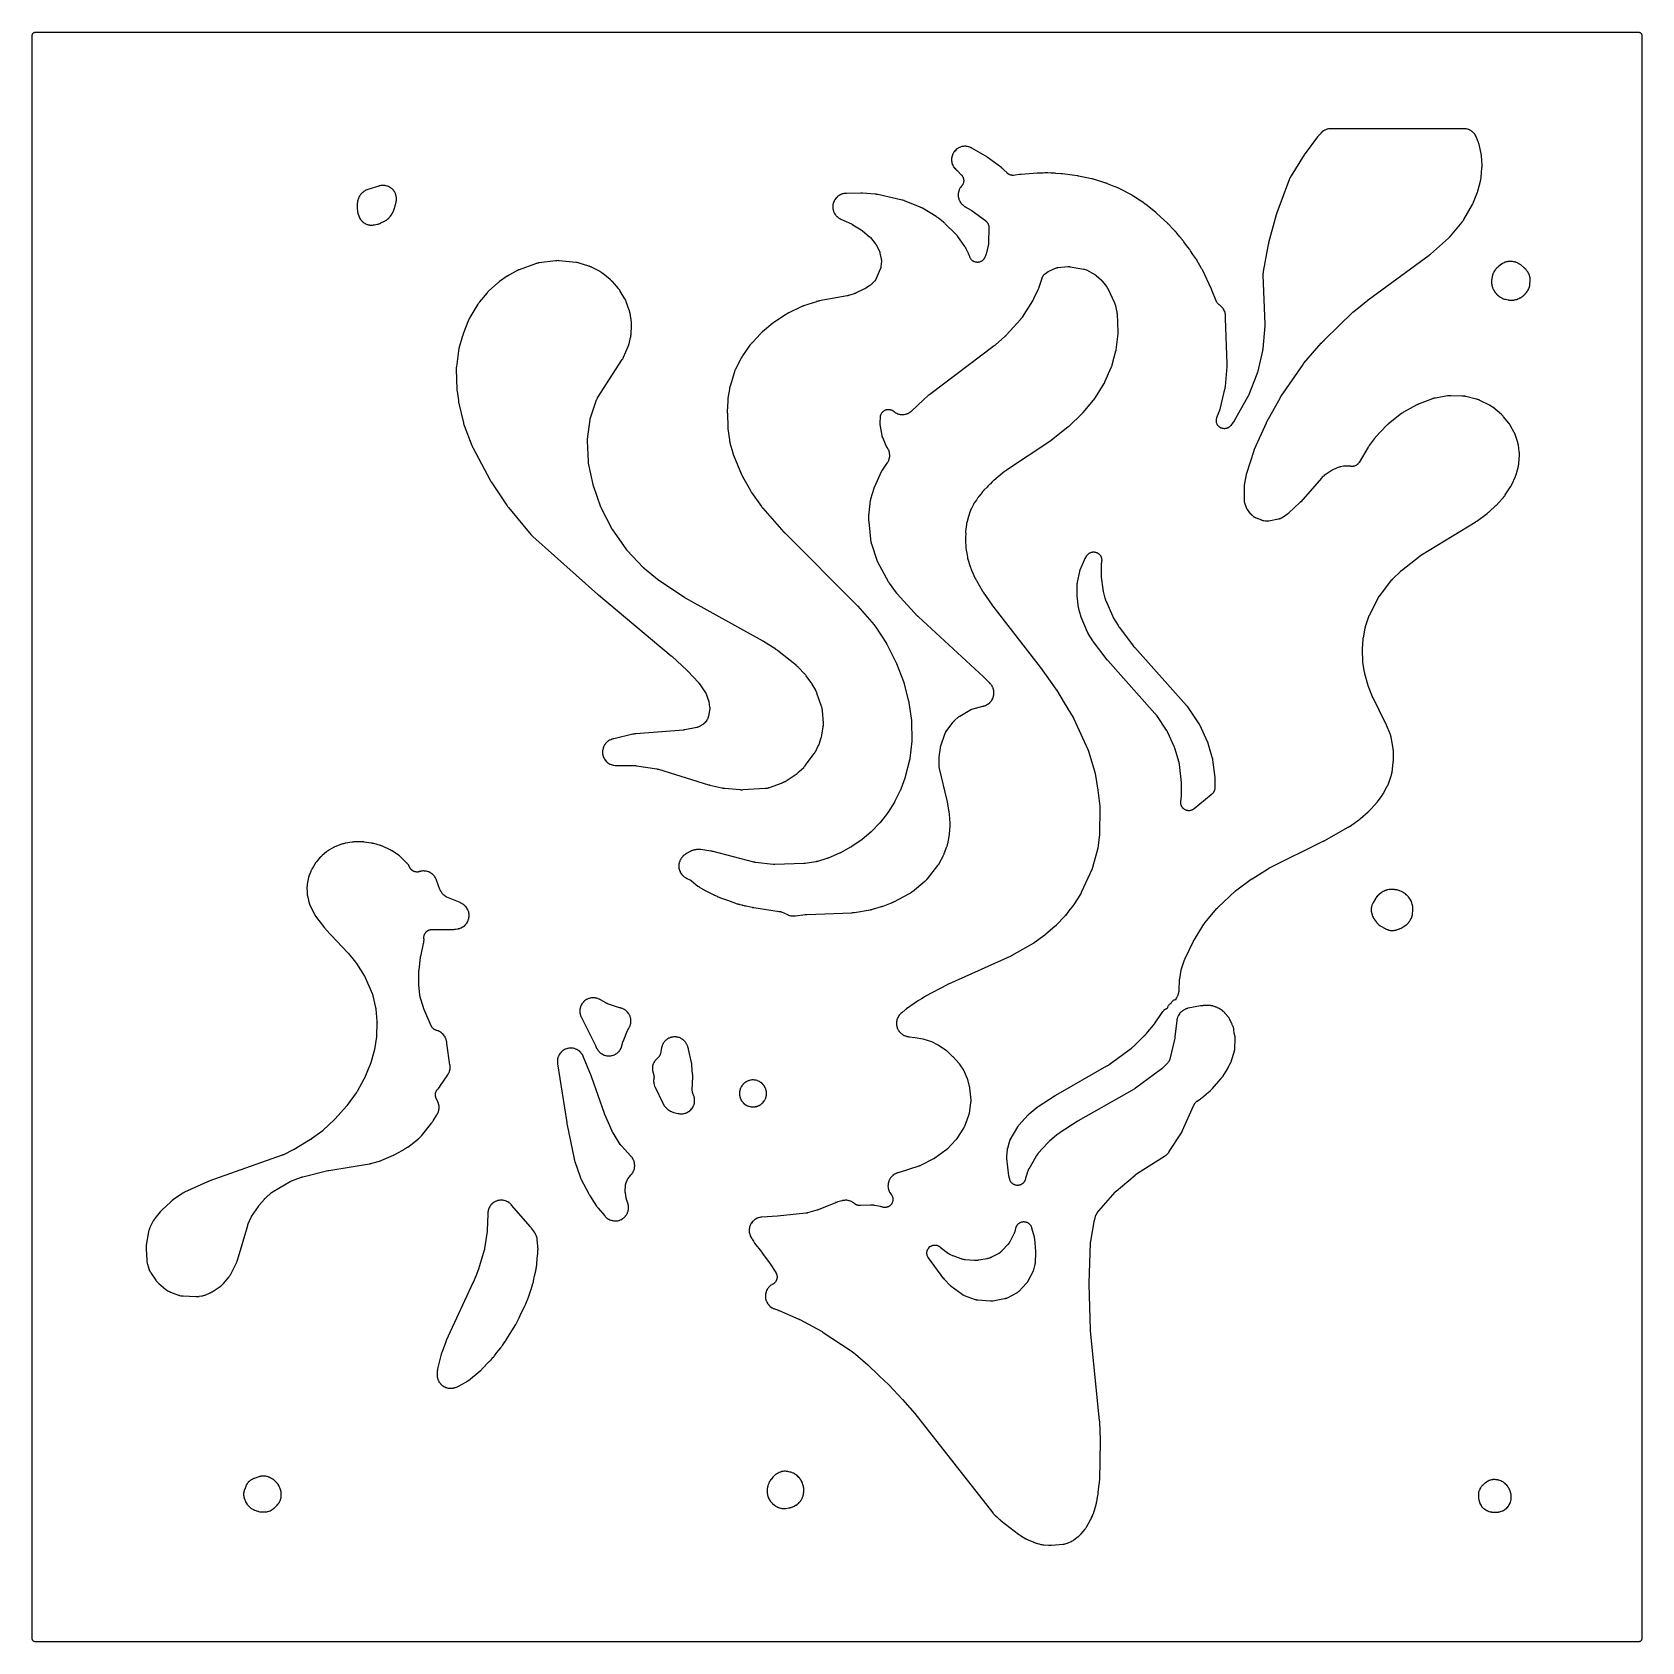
# Model space of a CAD drawing. Header units: millimetres. Extents: x 0 to 300, y 0 to 300.
import ezdxf

# ---------------------------------------------------------------- set-up
doc = ezdxf.new("R2010")
doc.units = ezdxf.units.MM
doc.layers.add('CUT', color=7, linetype='CONTINUOUS')

msp = doc.modelspace()

# ---------------------------------------------------------------- linework, layer by layer
at = {"layer": 'CUT'}
for points in [[(1.4375, 300.0625), (298.5625, 300.0625), (299.4478, 300.0625), (299.5212, 300.0589), (299.5794, 300.0503), (299.6365, 300.036), (299.6918, 300.0162), (299.745, 299.991), (299.7954, 299.9608), (299.8427, 299.9257), (299.8863, 299.8863), (299.9257, 299.8427), (299.9608, 299.7954), (299.991, 299.745), (300.0162, 299.6918), (300.036, 299.6365), (300.0503, 299.5794), (300.0589, 299.5212), (300.0625, 299.4478), (300.0625, 298.5625), (300.0625, 1.4375), (300.0625, 0.5522), (300.0589, 0.4788), (300.0503, 0.4206), (300.036, 0.3635), (300.0162, 0.3082), (299.991, 0.255), (299.9608, 0.2046), (299.9257, 0.1573), (299.8863, 0.1137), (299.8427, 0.0743), (299.7954, 0.0392), (299.745, 0.009), (299.6918, -0.0162), (299.6365, -0.036), (299.5794, -0.0503), (299.5212, -0.0589), (299.4478, -0.0625), (298.5625, -0.0625), (1.4375, -0.0625), (0.5522, -0.0625), (0.4788, -0.0589), (0.4206, -0.0503), (0.3635, -0.036), (0.3082, -0.0162), (0.255, 0.009), (0.2046, 0.0392), (0.1573, 0.0743), (0.1137, 0.1137), (0.0743, 0.1573), (0.0392, 0.2046), (0.009, 0.255), (-0.0162, 0.3082), (-0.036, 0.3635), (-0.0503, 0.4206), (-0.0589, 0.4788), (-0.0625, 0.5522), (-0.0625, 1.4375), (-0.0625, 298.5625), (-0.0625, 299.4478), (-0.0589, 299.5212), (-0.0503, 299.5794), (-0.036, 299.6365), (-0.0162, 299.6918), (0.009, 299.745), (0.0392, 299.7954), (0.0743, 299.8427), (0.1137, 299.8863), (0.1573, 299.9257), (0.2046, 299.9608), (0.255, 299.991), (0.3082, 300.0162), (0.3635, 300.036), (0.4206, 300.0503), (0.4788, 300.0589), (0.5522, 300.0625)], [(213.2978, 119.9539), (213.3202, 120.0091), (213.3581, 120.0903), (213.3965, 120.1628), (213.4184, 120.2019), (213.4938, 120.3287), (213.5218, 120.3817), (213.6018, 120.5535), (213.6244, 120.6091), (213.6869, 120.788), (213.7039, 120.8455), (213.7482, 121.0298), (213.7593, 121.0887), (213.7854, 121.2791), (213.7888, 121.3089), (213.7938, 121.3672), (213.7949, 121.3822), (213.8009, 121.4795), (213.8016, 121.4944), (213.8657, 123.2623), (213.8664, 123.2773), (213.8683, 123.3123), (213.8692, 123.3272), (213.8705, 123.3455), (213.8716, 123.3605), (213.8746, 123.3954), (213.8761, 123.4103), (213.8773, 123.4223), (213.879, 123.4372), (213.8831, 123.4719), (213.8851, 123.4868), (213.8875, 123.505), (213.8897, 123.5198), (213.895, 123.5544), (213.8975, 123.5692), (214.1694, 125.1563), (214.1706, 125.1635), (214.1737, 125.1803), (214.1742, 125.1832), (214.1804, 125.2137), (214.1932, 125.2715), (214.2093, 125.3339), (214.2316, 125.4086), (214.2425, 125.4428), (214.8126, 127.1108), (214.817, 127.1235), (214.8276, 127.1531), (214.8323, 127.1658), (214.8379, 127.1808), (214.8427, 127.1932), (214.854, 127.222), (214.8589, 127.2343), (214.863, 127.2443), (214.8682, 127.2566), (214.8804, 127.2852), (214.8857, 127.2974), (214.8923, 127.3123), (214.8978, 127.3245), (214.9109, 127.3527), (214.9166, 127.3648), (216.4513, 130.5576), (216.4569, 130.569), (216.47, 130.5954), (216.4757, 130.6066), (216.4828, 130.6203), (216.4887, 130.6315), (216.5026, 130.6576), (216.5086, 130.6687), (216.5135, 130.6776), (216.5197, 130.6886), (216.5343, 130.7142), (216.5406, 130.7251), (216.5484, 130.7384), (216.5549, 130.7492), (216.5702, 130.7744), (216.5769, 130.7852), (218.4266, 133.7329), (218.4347, 133.7456), (218.4539, 133.775), (218.4622, 133.7876), (218.4725, 133.8028), (218.481, 133.8152), (218.5011, 133.8439), (218.5098, 133.8562), (218.5169, 133.8659), (218.5259, 133.8781), (218.5469, 133.9061), (218.5561, 133.9181), (218.5673, 133.9326), (218.5767, 133.9444), (218.5987, 133.9717), (218.6082, 133.9834), (220.83, 136.6528), (220.8389, 136.6633), (220.86, 136.6878), (220.8691, 136.6982), (220.8802, 136.7109), (220.8895, 136.7212), (220.9113, 136.745), (220.9207, 136.7551), (220.9283, 136.7632), (220.9379, 136.7732), (220.9604, 136.7964), (220.9701, 136.8062), (220.982, 136.8181), (220.9919, 136.8278), (221.0151, 136.8503), (221.0251, 136.8598), (224.3167, 139.9489), (224.3264, 139.9578), (224.3492, 139.9786), (224.359, 139.9874), (224.3711, 139.9981), (224.3811, 140.0068), (224.4045, 140.0269), (224.4146, 140.0354), (224.4227, 140.0422), (224.4329, 140.0506), (224.4569, 140.07), (224.4672, 140.0783), (224.4799, 140.0882), (224.4904, 140.0963), (224.5149, 140.115), (224.5255, 140.1229), (227.2408, 142.1284), (227.2465, 142.1326), (227.2599, 142.1424), (227.2657, 142.1465), (227.2798, 142.1566), (227.2868, 142.1616), (227.3034, 142.1732), (227.3105, 142.1781), (227.3164, 142.1821), (227.3237, 142.1871), (227.3408, 142.1985), (227.3481, 142.2034), (227.3516, 142.2057), (227.3603, 142.2114), (227.3807, 142.2244), (227.3894, 142.23), (230.4635, 144.1507), (230.4731, 144.1566), (230.4954, 144.1701), (230.505, 144.1759), (230.5166, 144.1827), (230.5262, 144.1883), (230.5486, 144.2012), (230.5583, 144.2067), (230.5661, 144.211), (230.5759, 144.2164), (230.5987, 144.2288), (230.6085, 144.234), (230.6205, 144.2403), (230.6304, 144.2455), (230.6536, 144.2573), (230.6635, 144.2623), (240.6779, 149.217), (240.6842, 149.2201), (240.7279, 149.2424), (240.7346, 149.2459), (240.7887, 149.2743), (240.7953, 149.2778), (240.8378, 149.3008), (240.8447, 149.3046), (245.3419, 151.8164), (245.3564, 151.8248), (245.4499, 151.8805), (245.4641, 151.8893), (245.5795, 151.9624), (245.5935, 151.9716), (245.6838, 152.0325), (245.6975, 152.042), (247.3284, 153.2088), (247.341, 153.2182), (247.4225, 153.2797), (247.4349, 153.2893), (247.5351, 153.3693), (247.5472, 153.3792), (247.6253, 153.4449), (247.6372, 153.4552), (249.0409, 154.7008), (249.0504, 154.7094), (249.1114, 154.7659), (249.1207, 154.7747), (249.1958, 154.8473), (249.2049, 154.8562), (249.2635, 154.9153), (249.2724, 154.9245), (250.4443, 156.1582), (250.4578, 156.1729), (250.5441, 156.27), (250.5571, 156.2852), (250.6612, 156.4105), (250.6737, 156.4261), (250.7533, 156.5287), (250.7653, 156.5447), (251.6429, 157.7572), (251.6537, 157.7728), (251.7228, 157.8749), (251.7332, 157.8908), (251.8158, 158.0216), (251.8257, 158.0378), (251.8882, 158.1441), (251.8976, 158.1606), (252.6045, 159.4546), (252.6097, 159.4644), (252.646, 159.5338), (252.6513, 159.5442), (252.6741, 159.5901), (252.6847, 159.6125), (252.7476, 159.7532), (252.7569, 159.7751), (252.7723, 159.8134), (252.7763, 159.8238), (252.8038, 159.8962), (252.8081, 159.908), (253.3372, 161.3969), (253.3425, 161.4126), (253.3756, 161.5146), (253.3805, 161.5304), (253.3986, 161.5921), (253.4071, 161.624), (253.4562, 161.8327), (253.4629, 161.865), (253.4742, 161.9284), (253.4769, 161.9447), (253.4928, 162.0508), (253.495, 162.0671), (253.7166, 163.8857), (253.7186, 163.9039), (253.7293, 164.0224), (253.7307, 164.0406), (253.7397, 164.1896), (253.7405, 164.2079), (253.7441, 164.3268), (253.7443, 164.3451), (253.7431, 165.9532), (253.743, 165.9663), (253.7411, 166.0508), (253.7407, 166.0638), (253.7384, 166.1146), (253.7367, 166.1406), (253.7219, 166.3091), (253.7191, 166.3349), (253.7124, 166.3853), (253.7106, 166.3982), (253.6978, 166.4818), (253.6956, 166.4947), (253.3238, 168.6063), (253.3208, 168.6222), (253.2998, 168.7252), (253.2964, 168.741), (253.2821, 168.8024), (253.274, 168.8337), (253.2155, 169.0354), (253.2057, 169.0662), (253.1849, 169.1258), (253.1793, 169.141), (253.142, 169.2392), (253.1361, 169.2542), (252.4781, 170.8557), (252.4741, 170.8653), (252.4455, 170.9315), (252.441, 170.9417), (252.4038, 171.0236), (252.3992, 171.0335), (252.3687, 171.0977), (252.3636, 171.1082), (249.9442, 175.9512), (249.9395, 175.9609), (249.9285, 175.9836), (249.9238, 175.9933), (249.9182, 176.0053), (249.9137, 176.0151), (249.9032, 176.038), (249.8988, 176.0479), (249.8953, 176.0559), (249.891, 176.0658), (249.8811, 176.089), (249.8769, 176.099), (249.8718, 176.1112), (249.8678, 176.1212), (249.8584, 176.1447), (249.8545, 176.1547), (249.0691, 178.1964), (249.0652, 178.2067), (249.0563, 178.2308), (249.0525, 178.2411), (249.048, 178.2538), (249.0443, 178.2642), (249.036, 178.2885), (249.0325, 178.2989), (249.0297, 178.3073), (249.0263, 178.3178), (249.0186, 178.3423), (249.0153, 178.3528), (249.0114, 178.3657), (249.0083, 178.3762), (249.0012, 178.4009), (248.9982, 178.4115), (248.4396, 180.4348), (248.4364, 180.4466), (248.4291, 180.4744), (248.4261, 180.4863), (248.4225, 180.5009), (248.4196, 180.5129), (248.4132, 180.5408), (248.4104, 180.5528), (248.4083, 180.5625), (248.4058, 180.5745), (248.4001, 180.6026), (248.3977, 180.6147), (248.3949, 180.6294), (248.3927, 180.6415), (248.3877, 180.6698), (248.3857, 180.6819), (248.0754, 182.6038), (248.0735, 182.6162), (248.0693, 182.6452), (248.0675, 182.6576), (248.0655, 182.6728), (248.0639, 182.6852), (248.0605, 182.7143), (248.0591, 182.7267), (248.058, 182.7367), (248.0568, 182.7492), (248.0542, 182.7784), (248.0531, 182.7909), (248.052, 182.8061), (248.0511, 182.8186), (248.0493, 182.8478), (248.0486, 182.8603), (247.956, 184.7642), (247.9554, 184.7784), (247.9543, 184.8116), (247.954, 184.8258), (247.9537, 184.8432), (247.9536, 184.8574), (247.9535, 184.8906), (247.9536, 184.9048), (247.9538, 184.9162), (247.9541, 184.9304), (247.9551, 184.9636), (247.9557, 184.9778), (247.9565, 184.9952), (247.9572, 185.0094), (247.9593, 185.0425), (247.9603, 185.0567), (248.1042, 186.9011), (248.1053, 186.9137), (248.108, 186.943), (248.1093, 186.9556), (248.1109, 186.9709), (248.1123, 186.9834), (248.1158, 187.0126), (248.1174, 187.0251), (248.1188, 187.0352), (248.1205, 187.0476), (248.1249, 187.0767), (248.1268, 187.0892), (248.1293, 187.1044), (248.1314, 187.1168), (248.1366, 187.1458), (248.1389, 187.1582), (248.4871, 188.9688), (248.4898, 188.9824), (248.4964, 189.0142), (248.4994, 189.0278), (248.5031, 189.0444), (248.5062, 189.0579), (248.5138, 189.0895), (248.5172, 189.103), (248.52, 189.1138), (248.5235, 189.1272), (248.5321, 189.1585), (248.5359, 189.1719), (248.5406, 189.1882), (248.5446, 189.2015), (248.5541, 189.2325), (248.5583, 189.2458), (249.1633, 191.1112), (249.1661, 191.1197), (249.1687, 191.1274), (249.1804, 191.1602), (249.2026, 191.2188), (249.2116, 191.2413), (249.2226, 191.2671), (249.2467, 191.3203), (249.2616, 191.3518), (249.2668, 191.3623), (249.2714, 191.3713), (250.9537, 194.6535), (250.9585, 194.6629), (250.9629, 194.6712), (250.9827, 194.7067), (251.0197, 194.7698), (251.0358, 194.7962), (251.052, 194.8207), (251.0911, 194.8775), (251.1149, 194.9106), (251.1231, 194.9214), (251.1303, 194.9307), (253.462, 197.9322), (253.4713, 197.944), (253.4933, 197.9713), (253.5028, 197.9829), (253.5145, 197.997), (253.5242, 198.0084), (253.547, 198.035), (253.5569, 198.0463), (253.5649, 198.0553), (253.5749, 198.0664), (253.5986, 198.0922), (253.6089, 198.1031), (253.6215, 198.1164), (253.6319, 198.1272), (253.6565, 198.1521), (253.6671, 198.1627), (255.0603, 199.5325), (255.0692, 199.5411), (255.09, 199.5611), (255.099, 199.5695), (255.11, 199.5798), (255.1191, 199.5882), (255.1405, 199.6075), (255.1497, 199.6157), (255.1571, 199.6223), (255.1665, 199.6304), (255.1883, 199.6491), (255.1978, 199.6571), (255.2094, 199.6667), (255.2189, 199.6746), (255.2413, 199.6927), (255.2509, 199.7004), (258.7463, 202.4535), (258.7569, 202.4617), (258.7819, 202.4808), (258.7927, 202.4889), (258.8059, 202.4987), (258.8168, 202.5067), (258.8424, 202.525), (258.8534, 202.5328), (258.8623, 202.5389), (258.8734, 202.5465), (258.8995, 202.5641), (258.9107, 202.5715), (258.9245, 202.5805), (258.9359, 202.5878), (258.9625, 202.6046), (258.974, 202.6117), (269.0121, 208.7292), (269.0231, 208.736), (269.0942, 208.7815), (269.1051, 208.7886), (269.1931, 208.8476), (269.2038, 208.855), (269.2729, 208.9035), (269.2835, 208.9111), (271.2075, 210.3254), (271.2199, 210.3348), (271.2995, 210.3966), (271.3117, 210.4062), (271.4097, 210.4864), (271.4216, 210.4964), (271.4979, 210.5622), (271.5096, 210.5725), (272.9324, 211.8648), (272.9445, 211.8761), (273.0223, 211.9508), (273.0341, 211.9624), (273.1291, 212.0588), (273.1405, 212.0708), (273.2141, 212.1496), (273.2252, 212.1619), (274.2582, 213.3329), (274.2725, 213.3497), (274.3633, 213.4606), (274.377, 213.478), (274.4857, 213.6212), (274.4987, 213.639), (274.5811, 213.7563), (274.5935, 213.7746), (275.5901, 215.3099), (275.5958, 215.3189), (275.635, 215.3817), (275.6407, 215.3911), (275.6657, 215.4327), (275.6773, 215.453), (275.7473, 215.581), (275.7578, 215.6009), (275.7752, 215.6359), (275.7799, 215.6454), (275.8114, 215.7115), (275.8164, 215.7222), (276.5017, 217.2336), (276.5071, 217.2458), (276.5408, 217.3249), (276.5459, 217.3371), (276.5652, 217.3851), (276.5745, 217.4099), (276.6314, 217.5722), (276.6396, 217.5974), (276.6546, 217.6469), (276.6583, 217.6596), (276.6813, 217.7425), (276.6847, 217.7553), (277.0439, 219.1671), (277.0469, 219.1796), (277.0657, 219.2606), (277.0684, 219.2731), (277.0787, 219.3221), (277.0834, 219.3472), (277.1105, 219.5113), (277.1141, 219.5366), (277.1202, 219.5863), (277.1216, 219.599), (277.1299, 219.6818), (277.131, 219.6945), (277.2432, 221.1215), (277.2442, 221.1377), (277.2497, 221.2435), (277.2503, 221.2597), (277.2518, 221.3233), (277.2517, 221.3559), (277.2453, 221.5673), (277.2435, 221.5998), (277.2381, 221.6632), (277.2365, 221.6794), (277.2247, 221.7846), (277.2227, 221.8007), (277.0507, 223.0322), (277.0488, 223.0451), (277.0352, 223.129), (277.033, 223.1419), (277.0237, 223.1921), (277.0184, 223.2177), (276.9804, 223.3833), (276.974, 223.4086), (276.9604, 223.4579), (276.9567, 223.4704), (276.9323, 223.5518), (276.9284, 223.5643), (276.4989, 224.8913), (276.4944, 224.9045), (276.4646, 224.9898), (276.4599, 225.0028), (276.4408, 225.0536), (276.4304, 225.0794), (276.3592, 225.2453), (276.3476, 225.2706), (276.3239, 225.3194), (276.3177, 225.3319), (276.2764, 225.4122), (276.2699, 225.4245), (275.5823, 226.688), (275.5753, 226.7005), (275.5289, 226.7811), (275.5216, 226.7934), (275.4926, 226.8412), (275.4771, 226.8653), (275.373, 227.0195), (275.3565, 227.0428), (275.323, 227.0876), (275.3143, 227.099), (275.2568, 227.1722), (275.2479, 227.1833), (274.2782, 228.36), (274.2695, 228.3703), (274.2119, 228.4371), (274.2029, 228.4472), (274.1674, 228.4866), (274.1488, 228.5063), (274.0249, 228.6316), (274.0054, 228.6504), (273.9665, 228.6864), (273.9564, 228.6954), (273.8904, 228.7538), (273.8801, 228.7626), (272.2616, 230.1279), (272.2477, 230.1392), (272.1567, 230.2115), (272.1425, 230.2224), (272.0866, 230.2641), (272.0573, 230.2847), (271.8631, 230.4123), (271.8327, 230.431), (271.7722, 230.4658), (271.7565, 230.4745), (271.6541, 230.5294), (271.6382, 230.5376), (269.87, 231.4184), (269.8547, 231.4258), (269.7546, 231.4722), (269.739, 231.4791), (269.6781, 231.5052), (269.6466, 231.5177), (269.4392, 231.5932), (269.407, 231.6039), (269.3435, 231.623), (269.3272, 231.6276), (269.2207, 231.6564), (269.2042, 231.6606), (267.2378, 232.1328), (267.2226, 232.1362), (267.1238, 232.1573), (267.1085, 232.1603), (267.0489, 232.1714), (267.0182, 232.1763), (266.8179, 232.2029), (266.787, 232.2062), (266.7265, 232.211), (266.711, 232.2121), (266.6101, 232.2176), (266.5946, 232.2182), (264.4427, 232.2792), (264.4276, 232.2794), (264.33, 232.2797), (264.315, 232.2796), (264.2564, 232.2783), (264.2264, 232.2769), (264.0317, 232.2629), (264.0018, 232.26), (263.9436, 232.2529), (263.9287, 232.2509), (263.8322, 232.2366), (263.8173, 232.2342), (261.5694, 231.8438), (261.5559, 231.8413), (261.4684, 231.824), (261.455, 231.8212), (261.4026, 231.8096), (261.3759, 231.8031), (261.2038, 231.7566), (261.1774, 231.7489), (261.1263, 231.7326), (261.1133, 231.7283), (261.029, 231.6992), (261.0161, 231.6945), (258.5682, 230.7871), (258.5582, 230.7833), (258.4887, 230.7562), (258.4784, 230.752), (258.4332, 230.7334), (258.4115, 230.7239), (258.278, 230.6626), (258.2576, 230.6527), (258.2225, 230.635), (258.213, 230.6301), (258.1478, 230.5956), (258.1372, 230.5899), (255.6428, 229.2071), (255.6332, 229.2016), (255.5662, 229.1628), (255.5562, 229.1569), (255.5128, 229.1307), (255.4921, 229.1176), (255.365, 229.0334), (255.3456, 229.02), (255.3125, 228.9962), (255.3035, 228.9896), (255.2422, 228.9438), (255.2324, 228.9362), (252.8131, 227.0463), (252.8045, 227.0395), (252.7452, 226.9914), (252.7364, 226.9841), (252.6981, 226.9518), (252.68, 226.9359), (252.569, 226.8344), (252.5522, 226.8184), (252.5235, 226.7901), (252.5158, 226.7824), (252.4631, 226.7284), (252.4546, 226.7195), (250.4268, 224.555), (250.4152, 224.5423), (250.3411, 224.4585), (250.3299, 224.4454), (250.2399, 224.3376), (250.2291, 224.3242), (250.1599, 224.2363), (250.1495, 224.2226), (249.2351, 222.9893), (249.2262, 222.977), (249.1694, 222.8963), (249.1609, 222.8838), (249.0922, 222.7806), (249.084, 222.7679), (249.0314, 222.6844), (249.0235, 222.6715), (247.3439, 219.8489), (247.3202, 219.8112), (247.2752, 219.7434), (247.2224, 219.6718), (247.1849, 219.626), (247.1254, 219.56), (247.0836, 219.5181), (247.0178, 219.4583), (246.972, 219.4207), (246.9007, 219.3677), (246.8514, 219.3348), (246.7752, 219.2891), (246.723, 219.2612), (246.6426, 219.2233), (246.5878, 219.2007), (246.5041, 219.1709), (246.4474, 219.1538), (246.3611, 219.1324), (246.303, 219.121), (246.215, 219.1082), (246.1561, 219.1025), (246.0673, 219.0985), (246.0081, 219.0987), (245.9193, 219.1035), (245.8383, 219.1118), (245.7942, 219.1175), (245.7876, 219.1185), (245.7607, 219.122), (245.7082, 219.1276), (245.6947, 219.1289), (245.6072, 219.1363), (245.5937, 219.1373), (245.1531, 219.1647), (245.1405, 219.1653), (245.0588, 219.1687), (245.0463, 219.169), (244.9971, 219.17), (244.9719, 219.17), (244.8106, 219.1665), (244.7604, 219.1633), (244.6, 219.1462), (244.575, 219.143), (244.5264, 219.1358), (244.5139, 219.1338), (244.4333, 219.1201), (244.4209, 219.1178), (243.8576, 219.0097), (243.8402, 219.006), (243.7272, 218.9808), (243.7098, 218.9767), (243.6425, 218.9596), (243.6082, 218.9498), (243.3878, 218.8795), (243.3541, 218.8677), (243.2893, 218.8427), (243.2728, 218.836), (243.166, 218.7912), (243.1497, 218.7841), (242.4781, 218.4783), (242.4647, 218.4719), (242.3781, 218.4299), (242.3648, 218.4232), (242.3134, 218.3967), (242.2874, 218.3824), (242.1209, 218.2857), (242.0956, 218.2702), (242.0471, 218.2387), (242.0347, 218.2305), (241.9552, 218.1761), (241.9431, 218.1676), (240.845, 217.3754), (240.8314, 217.3653), (240.7439, 217.2983), (240.7306, 217.2878), (240.6792, 217.2462), (240.6535, 217.2241), (240.4906, 217.076), (240.4662, 217.0525), (240.4199, 217.0053), (240.4082, 216.993), (240.3332, 216.9123), (240.3219, 216.8997), (236.4786, 212.5161), (236.4712, 212.5078), (236.454, 212.4886), (236.4465, 212.4804), (236.4374, 212.4705), (236.4299, 212.4624), (236.4122, 212.4437), (236.4045, 212.4357), (236.3909, 212.4216), (236.3832, 212.4137), (236.365, 212.3954), (236.3572, 212.3876), (236.3475, 212.3781), (236.3396, 212.3704), (236.321, 212.3525), (236.313, 212.3449), (234.199, 210.3648), (234.1912, 210.3577), (234.1783, 210.3458), (234.1464, 210.318), (234.0914, 210.2722), (234.0667, 210.2524), (234.064, 210.2503), (234.0386, 210.2314), (233.9805, 210.1896), (233.9456, 210.1657), (233.9309, 210.1561), (233.922, 210.1504), (232.8587, 209.4766), (232.8498, 209.471), (232.8419, 209.4662), (232.7902, 209.4365), (232.7136, 209.396), (232.6245, 209.3549), (232.5638, 209.3308), (232.4707, 209.2996), (232.3871, 209.2766), (232.3292, 209.2627), (232.3201, 209.2608), (232.3098, 209.2588), (230.5191, 208.9132), (230.5079, 208.9111), (230.4892, 208.9078), (230.4439, 208.9008), (230.3845, 208.8932), (230.3047, 208.8866), (230.2245, 208.8836), (230.1444, 208.8841), (230.0846, 208.8871), (230.039, 208.8906), (230.0201, 208.8926), (230.0087, 208.8938), (229.9214, 208.9038), (229.916, 208.9045), (229.9034, 208.906), (229.8989, 208.9066), (229.8886, 208.9079), (229.8852, 208.9083), (229.8557, 208.9118), (229.8516, 208.9123), (229.6136, 208.9393), (229.6033, 208.9406), (229.5879, 208.9425), (229.5485, 208.9483), (229.499, 208.9567), (229.432, 208.9708), (229.3653, 208.9875), (229.2995, 209.0066), (229.2509, 209.0228), (229.214, 209.036), (229.1988, 209.0418), (229.1897, 209.0453), (228.207, 209.4326), (228.1974, 209.4365), (228.1815, 209.443), (228.1436, 209.4595), (228.0944, 209.4822), (228.0299, 209.5152), (227.9667, 209.5509), (227.9051, 209.5889), (227.8602, 209.6193), (227.8264, 209.6432), (227.8126, 209.6535), (227.8044, 209.6597), (227.5222, 209.8748), (227.5139, 209.8812), (227.5001, 209.892), (227.4677, 209.9185), (227.426, 209.9543), (227.3724, 210.0043), (227.3206, 210.0567), (227.2712, 210.111), (227.2359, 210.153), (227.2097, 210.1858), (227.1991, 210.1996), (227.1928, 210.208), (226.5375, 211.0885), (226.5308, 211.0976), (226.5197, 211.1129), (226.494, 211.1504), (226.4615, 211.2003), (226.4211, 211.2688), (226.3837, 211.3393), (226.3495, 211.4112), (226.3264, 211.466), (226.3097, 211.5083), (226.3033, 211.5261), (226.2994, 211.5368), (226.0486, 212.2538), (226.0454, 212.263), (226.0426, 212.2712), (226.0265, 212.3242), (226.0055, 212.402), (225.9862, 212.4911), (225.9763, 212.551), (225.9661, 212.6417), (225.9612, 212.7221), (225.9595, 212.7775), (225.9595, 212.7861), (225.9596, 212.7959), (225.9903, 215.5506), (225.9905, 215.5608), (225.9908, 215.5777), (225.9927, 215.6185), (225.9974, 215.6874), (225.9999, 215.7178), (226.0003, 215.721), (226.0039, 215.7514), (226.0132, 215.8198), (226.0197, 215.8601), (226.0227, 215.8768), (226.0246, 215.8868), (226.3516, 217.5657), (226.3542, 217.5784), (226.3604, 217.6081), (226.3632, 217.6209), (226.3667, 217.6364), (226.3696, 217.649), (226.3767, 217.6786), (226.3799, 217.6912), (226.3856, 217.7135), (226.3889, 217.7261), (226.3968, 217.7554), (226.4003, 217.768), (226.4047, 217.7832), (226.4084, 217.7957), (226.4172, 217.8248), (226.421, 217.8372), (227.7723, 222.084), (227.7763, 222.0961), (227.7857, 222.1243), (227.7898, 222.1363), (227.7949, 222.151), (227.7992, 222.163), (227.8094, 222.1909), (227.8139, 222.2028), (227.8219, 222.2238), (227.8265, 222.2357), (227.8375, 222.2633), (227.8423, 222.2751), (227.8482, 222.2894), (227.8532, 222.3011), (227.8649, 222.3284), (227.8701, 222.34), (230.0658, 227.2413), (230.0697, 227.2499), (230.0789, 227.2698), (230.0829, 227.2784), (230.0878, 227.2888), (230.0919, 227.2973), (230.1015, 227.317), (230.1056, 227.3255), (230.1131, 227.3405), (230.1174, 227.3489), (230.1274, 227.3684), (230.1317, 227.3768), (230.1371, 227.387), (230.1415, 227.3953), (230.152, 227.4147), (230.1565, 227.4229), (232.6728, 231.9752), (232.6782, 231.9849), (232.691, 232.0073), (232.6965, 232.0169), (232.7034, 232.0286), (232.709, 232.0381), (232.7223, 232.0603), (232.7281, 232.0698), (232.7385, 232.0865), (232.7444, 232.0958), (232.7582, 232.1177), (232.7642, 232.127), (232.7716, 232.1383), (232.7778, 232.1475), (232.7922, 232.169), (232.7984, 232.1782), (236.8896, 238.114), (236.8967, 238.1241), (236.9133, 238.1475), (236.9205, 238.1575), (236.9294, 238.1697), (236.9367, 238.1796), (236.954, 238.2026), (236.9615, 238.2124), (236.9748, 238.2297), (236.9825, 238.2394), (237.0004, 238.2619), (237.0081, 238.2715), (237.0176, 238.2831), (237.0255, 238.2926), (237.044, 238.3146), (237.052, 238.324), (240.2773, 242.0532), (240.2836, 242.0604), (240.2984, 242.0771), (240.3048, 242.0843), (240.3126, 242.0929), (240.319, 242.1), (240.3341, 242.1164), (240.3407, 242.1234), (240.3523, 242.1357), (240.3589, 242.1426), (240.3743, 242.1587), (240.381, 242.1656), (240.3892, 242.1739), (240.3959, 242.1807), (240.4008, 242.1855), (240.4301, 242.2134), (240.4713, 242.2509), (240.5865, 242.3553), (240.5995, 242.3674), (240.7092, 242.4728), (240.7225, 242.4859), (240.807, 242.5724), (240.8198, 242.5859), (240.859, 242.6285), (240.8759, 242.6464), (240.9098, 242.6813), (246.1988, 247.8392), (246.206, 247.8461), (246.2227, 247.862), (246.2299, 247.8688), (246.2386, 247.8769), (246.2458, 247.8836), (246.2628, 247.8991), (246.2702, 247.9058), (246.2832, 247.9174), (246.2906, 247.9239), (246.308, 247.9391), (246.3154, 247.9456), (246.3246, 247.9534), (246.3321, 247.9597), (246.3498, 247.9745), (246.3574, 247.9808), (248.9565, 250.1043), (248.9602, 250.1073), (248.9689, 250.1143), (248.9726, 250.1173), (248.9813, 250.1242), (248.9859, 250.1279), (248.9968, 250.1365), (249.0015, 250.1401), (249.0097, 250.1465), (249.0143, 250.1501), (249.0251, 250.1583), (249.0291, 250.1614), (249.0381, 250.1682), (249.0508, 250.1777), (249.0564, 250.1819), (260.3853, 258.4914), (260.396, 258.4994), (260.4653, 258.5527), (260.4759, 258.561), (260.5614, 258.6298), (260.5717, 258.6383), (260.6386, 258.6946), (260.6488, 258.7034), (264.0218, 261.6767), (264.03, 261.684), (264.0866, 261.7358), (264.095, 261.7436), (264.1315, 261.7782), (264.1487, 261.7953), (264.254, 261.9037), (264.2699, 261.9208), (264.2969, 261.9509), (264.3042, 261.9592), (264.3538, 262.0165), (264.3618, 262.0259), (266.5575, 264.6713), (266.5656, 264.6812), (266.6171, 264.7461), (266.625, 264.7562), (266.6551, 264.7959), (266.6702, 264.8165), (266.7648, 264.9525), (266.7789, 264.9738), (266.8056, 265.0159), (266.8123, 265.0267), (266.8552, 265.0976), (266.8617, 265.1086), (268.4825, 267.9218), (268.4877, 267.9312), (268.5239, 267.9967), (268.5293, 268.0065), (268.5522, 268.0499), (268.5628, 268.0711), (268.6266, 268.2041), (268.636, 268.2248), (268.6517, 268.261), (268.6559, 268.2709), (268.6841, 268.3393), (268.6886, 268.3505), (269.4152, 270.2188), (269.4218, 270.2366), (269.4629, 270.353), (269.4689, 270.371), (269.5158, 270.5185), (269.5213, 270.5367), (269.5549, 270.6555), (269.5598, 270.6738), (270.0279, 272.5518), (270.0305, 272.5625), (270.0478, 272.6378), (270.0502, 272.6491), (270.0606, 272.6987), (270.0652, 272.7226), (270.0903, 272.8727), (270.0937, 272.896), (270.0989, 272.9364), (270.1002, 272.9473), (270.1084, 273.0233), (270.1097, 273.0356), (270.2641, 274.7915), (270.265, 274.8023), (270.2702, 274.8774), (270.2709, 274.8886), (270.2734, 274.938), (270.2741, 274.9618), (270.2758, 275.1102), (270.2756, 275.1331), (270.2746, 275.1729), (270.2742, 275.1836), (270.2708, 275.2581), (270.2702, 275.2702), (270.1589, 276.978), (270.1581, 276.9886), (270.152, 277.0621), (270.151, 277.0731), (270.1461, 277.1212), (270.1433, 277.1444), (270.1231, 277.2883), (270.1195, 277.3104), (270.1127, 277.3487), (270.1107, 277.3591), (270.0966, 277.4307), (270.0942, 277.4423), (269.7293, 279.1161), (269.7265, 279.1283), (269.7076, 279.2069), (269.7046, 279.219), (269.6922, 279.2661), (269.6854, 279.2901), (269.638, 279.4448), (269.6302, 279.4684), (269.614, 279.5143), (269.6097, 279.526), (269.5812, 279.6018), (269.5767, 279.6134), (269.2486, 280.4329), (269.2429, 280.4466), (269.2048, 280.5355), (269.1987, 280.5491), (269.1745, 280.6019), (269.1614, 280.6286), (269.0734, 280.7977), (269.0433, 280.849), (268.9404, 281.0064), (268.9055, 281.0545), (268.7875, 281.2009), (268.7479, 281.2453), (268.616, 281.3793), (268.5723, 281.4196), (268.4277, 281.5398), (268.3802, 281.5756), (268.2245, 281.681), (268.1736, 281.7118), (268.0083, 281.8013), (267.9546, 281.827), (267.7812, 281.8996), (267.7253, 281.9198), (267.5455, 281.9749), (267.4878, 281.9895), (267.3035, 282.0266), (267.2447, 282.0354), (267.055, 282.0543), (267.0253, 282.0565), (266.9673, 282.0594), (266.9524, 282.0599), (266.8558, 282.0623), (266.8409, 282.0625), (242.1471, 282.0625), (242.1316, 282.0623), (242.0302, 282.0597), (242.0147, 282.0591), (241.9539, 282.0559), (241.9228, 282.0535), (241.724, 282.0327), (241.6625, 282.023), (241.4696, 281.9824), (241.4094, 281.9663), (241.2218, 281.9059), (241.1635, 281.8837), (240.9833, 281.8041), (240.9276, 281.776), (240.7566, 281.6781), (240.7041, 281.6443), (240.5442, 281.5292), (240.4955, 281.4902), (240.3463, 281.3573), (240.3236, 281.336), (240.2803, 281.2932), (240.2694, 281.2821), (240.1992, 281.209), (240.1885, 281.1976), (239.8177, 280.7907), (239.8085, 280.7803), (239.7491, 280.7121), (239.7401, 280.7015), (239.6677, 280.6142), (239.6589, 280.6034), (239.6028, 280.5326), (239.5943, 280.5216), (237.295, 277.4742), (237.2871, 277.4635), (237.2367, 277.3936), (237.2291, 277.3827), (237.1678, 277.2935), (237.1604, 277.2825), (237.1131, 277.2104), (237.106, 277.1992), (234.6642, 273.2867), (234.6565, 273.2739), (234.6071, 273.1903), (234.5997, 273.1773), (234.5713, 273.1263), (234.5574, 273.0999), (234.4716, 272.9258), (234.459, 272.8987), (234.4358, 272.8452), (234.4301, 272.8314), (234.3937, 272.7413), (234.3883, 272.7274), (231.998, 266.3525), (231.993, 266.3387), (231.9618, 266.2487), (231.9571, 266.2348), (231.9207, 266.1209), (231.9164, 266.1069), (231.8896, 266.0155), (231.8856, 266.0013), (230.4847, 260.7564), (230.4821, 260.7464), (230.4647, 260.6763), (230.4621, 260.6654), (230.442, 260.5776), (230.4396, 260.5669), (230.425, 260.4972), (230.4227, 260.4858), (229.4671, 255.4474), (229.4642, 255.4307), (229.4467, 255.3216), (229.4442, 255.3048), (229.4356, 255.2391), (229.4321, 255.2053), (229.4157, 254.9851), (229.4142, 254.9512), (229.413, 254.8849), (229.413, 254.8679), (229.4142, 254.7575), (229.4146, 254.7405), (229.7726, 245.6103), (229.773, 245.5959), (229.7738, 245.5624), (229.774, 245.548), (229.7742, 245.5305), (229.7742, 245.5161), (229.7739, 245.4826), (229.7736, 245.4682), (229.773, 245.4428), (229.7725, 245.4284), (229.7712, 245.3949), (229.7705, 245.3805), (229.7695, 245.363), (229.7685, 245.3487), (229.7661, 245.3152), (229.7649, 245.3009), (229.3831, 241.0031), (229.3815, 240.9871), (229.3776, 240.9498), (229.3757, 240.9338), (229.3733, 240.9143), (229.3711, 240.8984), (229.3658, 240.8612), (229.3634, 240.8453), (229.3588, 240.8172), (229.3561, 240.8014), (229.3495, 240.7644), (229.3465, 240.7486), (229.3427, 240.7294), (229.3394, 240.7136), (229.3314, 240.6769), (229.3279, 240.6612), (228.3763, 236.6275), (228.3725, 236.6119), (228.3632, 236.5756), (228.3591, 236.5601), (228.3539, 236.5412), (228.3495, 236.5257), (228.339, 236.4897), (228.3343, 236.4744), (228.3259, 236.4473), (228.3209, 236.432), (228.3091, 236.3964), (228.3039, 236.3812), (228.2974, 236.3628), (228.2919, 236.3477), (228.2788, 236.3125), (228.2731, 236.2975), (226.7075, 232.3141), (226.7016, 232.2993), (226.6874, 232.2651), (226.6812, 232.2505), (226.6735, 232.2327), (226.667, 232.2182), (226.6517, 232.1845), (226.645, 232.1701), (226.6329, 232.1447), (226.6259, 232.1304), (226.6094, 232.0973), (226.6021, 232.0831), (226.5932, 232.0659), (226.5857, 232.0519), (226.568, 232.0194), (226.5603, 232.0055), (224.0664, 227.606), (224.0587, 227.5926), (224.0404, 227.5616), (224.0324, 227.5483), (224.0226, 227.5323), (224.0144, 227.5192), (223.9951, 227.4888), (223.9867, 227.4759), (223.9716, 227.4531), (223.963, 227.4403), (223.9426, 227.4106), (223.9338, 227.3979), (223.9228, 227.3826), (223.9138, 227.3701), (223.8924, 227.3411), (223.8831, 227.3288), (223.4329, 226.7402), (223.4051, 226.7056), (223.3525, 226.6435), (223.2919, 226.5786), (223.2494, 226.5375), (223.1827, 226.4789), (223.1364, 226.4421), (223.0642, 226.3904), (223.0145, 226.3584), (222.9376, 226.314), (222.885, 226.2871), (222.804, 226.2505), (222.749, 226.2289), (222.6649, 226.2005), (222.608, 226.1844), (222.5215, 226.1644), (222.4633, 226.154), (222.3752, 226.1426), (222.3163, 226.138), (222.2275, 226.1354), (222.1684, 226.1366), (222.0798, 226.1427), (222.0211, 226.1497), (221.9335, 226.1646), (221.8758, 226.1773), (221.7901, 226.2008), (221.734, 226.2191), (221.651, 226.2509), (221.5969, 226.2747), (221.5175, 226.3145), (221.466, 226.3436), (221.3909, 226.391), (221.3426, 226.4249), (221.2725, 226.4795), (221.2277, 226.5181), (221.1634, 226.5793), (221.1226, 226.6221), (221.0646, 226.6894), (221.0283, 226.736), (220.9772, 226.8087), (220.9456, 226.8586), (220.9019, 226.936), (220.8755, 226.9888), (220.8396, 227.0701), (220.8185, 227.1253), (220.7908, 227.2097), (220.7752, 227.2667), (220.756, 227.3534), (220.7461, 227.4117), (220.7355, 227.4999), (220.7314, 227.5588), (220.7296, 227.6476), (220.7313, 227.7067), (220.7382, 227.7952), (220.7458, 227.8539), (220.7614, 227.9413), (220.7747, 227.9989), (220.7989, 228.0844), (220.8248, 228.1615), (220.8401, 228.2032), (221.346, 229.4905), (221.3535, 229.5105), (221.3997, 229.6418), (221.4065, 229.6621), (221.4586, 229.8287), (221.4646, 229.8493), (221.5014, 229.9835), (221.5067, 230.0043), (222.3283, 233.4871), (222.3329, 233.5081), (222.36, 233.6448), (222.3638, 233.6659), (222.3917, 233.8386), (222.3947, 233.8598), (222.412, 233.9982), (222.4143, 234.0195), (222.7458, 237.7511), (222.7472, 237.7702), (222.7543, 237.8945), (222.7551, 237.9137), (222.7589, 238.0699), (222.7591, 238.0891), (222.7582, 238.2137), (222.7577, 238.2328), (222.4274, 246.6579), (222.427, 246.7023), (222.4286, 246.7991), (222.4303, 246.8412), (222.4326, 246.877), (222.433, 246.8841), (222.438, 246.98), (222.4388, 247.0108), (222.4388, 247.2069), (222.4357, 247.268), (222.4161, 247.4605), (222.4068, 247.5209), (222.3677, 247.7104), (222.3522, 247.7696), (222.294, 247.9541), (222.2726, 248.0115), (222.1959, 248.189), (222.1688, 248.2439), (222.0744, 248.4128), (222.0418, 248.4646), (221.9307, 248.6229), (221.893, 248.6712), (221.7663, 248.8174), (221.7239, 248.8615), (221.583, 248.9941), (221.5363, 249.0337), (221.3805, 249.1528), (221.3557, 249.1708), (221.2908, 249.2154), (221.2856, 249.2189), (221.2797, 249.2229), (221.2441, 249.248), (221.1765, 249.2983), (221.1059, 249.3567), (221.0609, 249.3978), (220.9966, 249.4631), (220.956, 249.5086), (220.8987, 249.58), (220.863, 249.6294), (220.8132, 249.7063), (220.7827, 249.7591), (220.741, 249.8406), (220.7066, 249.9171), (220.6889, 249.9594), (219.9197, 251.9356), (219.9195, 251.9361), (219.9158, 251.9453), (219.8899, 252.0089), (219.8858, 252.0186), (219.8521, 252.0973), (219.8479, 252.1068), (219.8201, 252.1685), (219.8155, 252.1785), (218.1388, 255.7305), (218.1328, 255.7427), (218.0935, 255.8215), (218.0873, 255.8335), (218.0356, 255.9312), (218.0291, 255.9431), (217.9862, 256.02), (217.9795, 256.0318), (217.0701, 257.579), (217.0637, 257.5897), (217.0212, 257.6587), (217.0145, 257.6692), (216.9594, 257.7547), (216.9525, 257.7651), (216.9072, 257.8323), (216.9001, 257.8425), (216.3703, 258.5933), (215.9338, 259.2896), (215.9249, 259.3033), (215.8663, 259.3914), (215.8571, 259.4049), (215.7805, 259.5135), (215.771, 259.5266), (215.7076, 259.6115), (215.6977, 259.6244), (215.1825, 260.2766), (214.6835, 260.9837), (214.6736, 260.9974), (214.6074, 261.0857), (214.5971, 261.0992), (214.511, 261.2076), (214.5002, 261.2207), (214.4292, 261.3052), (214.4181, 261.318), (213.9038, 261.8954), (213.3643, 262.5785), (213.3521, 262.5933), (213.272, 262.6884), (213.2594, 262.7029), (213.155, 262.8189), (213.142, 262.833), (213.0559, 262.9228), (213.0424, 262.9364), (212.5293, 263.4386), (211.8701, 264.1786), (211.8605, 264.1892), (211.7967, 264.2574), (211.7868, 264.2678), (211.7047, 264.3515), (211.6945, 264.3616), (211.6276, 264.4267), (211.6171, 264.4366), (209.6564, 266.2535), (209.6485, 266.2607), (209.5933, 266.3101), (209.5847, 266.3176), (209.5147, 266.3778), (209.5062, 266.3851), (209.45, 266.4316), (209.441, 266.4389), (209.4313, 266.4471), (209.4201, 266.4564), (207.4965, 268.0037), (207.4853, 268.0126), (207.4113, 268.0692), (207.3999, 268.0778), (207.3054, 268.1466), (207.2937, 268.1549), (207.2172, 268.2079), (207.2053, 268.2159), (205.9006, 269.0743), (205.2625, 269.5028), (205.2493, 269.5114), (205.1625, 269.5664), (205.149, 269.5747), (205.124, 269.5897), (205.1168, 269.5941), (205.0065, 269.6599), (204.9928, 269.6678), (204.9036, 269.7179), (204.8897, 269.7254), (202.8681, 270.7912), (202.8547, 270.7981), (202.7664, 270.8418), (202.7528, 270.8484), (202.6406, 270.9004), (202.6268, 270.9066), (202.5365, 270.9458), (202.5225, 270.9517), (201.6731, 271.2951), (200.4588, 271.8046), (200.4449, 271.8102), (200.354, 271.8457), (200.3399, 271.851), (200.2248, 271.8927), (200.2106, 271.8976), (200.118, 271.9285), (200.1037, 271.9331), (197.8109, 272.6353), (197.7982, 272.6391), (197.7151, 272.6625), (197.7023, 272.666), (197.5974, 272.6931), (197.5845, 272.6963), (197.5005, 272.716), (197.4875, 272.7189), (195.0496, 273.2351), (195.0394, 273.2372), (194.9679, 273.251), (194.9569, 273.2531), (194.8675, 273.2686), (194.8566, 273.2704), (194.7858, 273.2814), (194.7742, 273.2831), (192.0769, 273.6484), (192.0657, 273.6498), (191.9884, 273.6588), (191.9765, 273.6601), (191.88, 273.6694), (191.8682, 273.6704), (191.7918, 273.6762), (191.7792, 273.6771), (190.7803, 273.7324), (190.6013, 273.753), (190.5856, 273.7546), (190.4831, 273.7637), (190.4674, 273.7649), (190.3385, 273.7729), (190.3227, 273.7737), (190.2199, 273.7773), (190.2041, 273.7777), (189.9174, 273.7803), (189.2917, 273.815), (189.2721, 273.8157), (189.1448, 273.8186), (189.1252, 273.8187), (189.1159, 273.8186), (189.0731, 273.8198), (189.0555, 273.82), (188.9118, 273.8196), (188.8942, 273.8193), (188.7798, 273.8157), (188.7622, 273.8149), (188.4208, 273.7939), (187.6679, 273.8008), (187.6544, 273.8007), (187.5668, 273.7996), (187.5533, 273.7992), (187.4434, 273.7953), (187.4299, 273.7947), (187.3424, 273.7896), (187.329, 273.7886), (184.3391, 273.5466), (184.3296, 273.5457), (184.2633, 273.5393), (184.2531, 273.5382), (184.1706, 273.5288), (184.1606, 273.5276), (184.0956, 273.519), (184.085, 273.5175), (184.0535, 273.5128), (184.0507, 273.5125), (184.0377, 273.5107), (183.2272, 273.3894), (182.9255, 273.3666), (182.8827, 273.3644), (182.8043, 273.3623), (182.7188, 273.364), (182.6619, 273.3678), (182.5769, 273.3776), (182.5207, 273.3868), (182.437, 273.4047), (182.3819, 273.4192), (182.3002, 273.4449), (182.2467, 273.4646), (182.1679, 273.498), (182.1166, 273.5226), (182.0413, 273.5633), (181.9925, 273.5928), (181.9214, 273.6405), (181.8756, 273.6744), (181.8094, 273.7286), (181.7512, 273.7811), (181.7201, 273.8105), (181.1289, 274.3965), (181.1134, 274.4113), (181.0109, 274.5058), (180.9949, 274.5201), (180.8622, 274.634), (180.8457, 274.6477), (180.7368, 274.7346), (180.7198, 274.7477), (180.7197, 274.7478), (177.9802, 276.7787), (177.966, 276.7889), (177.8726, 276.854), (177.8581, 276.8638), (177.7385, 276.942), (177.7237, 276.9514), (177.6267, 277.011), (177.6116, 277.0199), (175.1548, 278.4303), (175.1419, 278.4375), (175.0572, 278.4834), (175.0441, 278.4903), (174.9926, 278.5165), (174.9659, 278.5294), (174.7927, 278.6072), (174.7375, 278.6288), (174.56, 278.6883), (174.503, 278.7044), (174.3204, 278.7461), (174.2621, 278.7564), (174.0763, 278.78), (174.0173, 278.7845), (173.8301, 278.7896), (173.7709, 278.7883), (173.5841, 278.775), (173.5253, 278.7678), (173.3407, 278.7361), (173.2829, 278.7232), (173.1024, 278.6735), (173.0461, 278.6549), (172.8714, 278.5876), (172.8172, 278.5636), (172.65, 278.4794), (172.5985, 278.4502), (172.4403, 278.3499), (172.3919, 278.3157), (172.2445, 278.2003), (172.1997, 278.1615), (172.0643, 278.0322), (172.0236, 277.9892), (171.9016, 277.8471), (171.8653, 277.8003), (171.7579, 277.6468), (171.7264, 277.5967), (171.6347, 277.4334), (171.6083, 277.3804), (171.5331, 277.2089), (171.5121, 277.1535), (171.4542, 276.9754), (171.4387, 276.9183), (171.3987, 276.7353), (171.3889, 276.6769), (171.3671, 276.4909), (171.3631, 276.4318), (171.3597, 276.2446), (171.3616, 276.1854), (171.3767, 275.9987), (171.3844, 275.94), (171.4179, 275.7558), (171.4313, 275.6981), (171.4828, 275.518), (171.5018, 275.4619), (171.5708, 275.2878), (171.5953, 275.2339), (171.6811, 275.0675), (171.7108, 275.0162), (171.8126, 274.859), (171.8472, 274.811), (171.964, 274.6646), (172.0031, 274.6202), (172.1356, 274.4842), (172.1568, 274.4635), (172.2135, 274.4107), (172.2184, 274.4062), (172.2528, 274.3749), (172.258, 274.3702), (172.2901, 274.3417), (172.299, 274.3337), (172.3208, 274.3138), (172.3301, 274.3052), (172.34, 274.2959), (172.3488, 274.2875), (172.3691, 274.2679), (172.3778, 274.2595), (173.1658, 273.479), (173.1973, 273.4462), (173.2536, 273.3845), (173.3115, 273.3143), (173.3476, 273.2656), (173.3981, 273.1898), (173.4291, 273.1377), (173.4717, 273.0572), (173.4972, 273.0023), (173.5315, 272.9179), (173.5514, 272.8607), (173.5769, 272.7733), (173.5909, 272.7143), (173.6075, 272.6247), (173.6155, 272.5647), (173.6229, 272.4739), (173.6248, 272.4133), (173.623, 272.3223), (173.6187, 272.2618), (173.6077, 272.1714), (173.5974, 272.1117), (173.5773, 272.0229), (173.561, 271.9645), (173.5321, 271.8782), (173.5099, 271.8218), (173.4724, 271.7388), (173.4447, 271.6849), (173.399, 271.6061), (173.3659, 271.5553), (173.3125, 271.4816), (173.2602, 271.4166), (173.2308, 271.3818), (173.1709, 271.3147), (173.1337, 271.2686), (173.0234, 271.1172), (172.991, 271.0676), (172.8962, 270.9061), (172.8687, 270.8536), (172.7903, 270.6835), (172.7682, 270.6286), (172.707, 270.4516), (172.6904, 270.3947), (172.6469, 270.2126), (172.636, 270.1543), (172.6107, 269.9688), (172.6056, 269.9098), (172.5987, 269.7226), (172.5994, 269.6634), (172.611, 269.4764), (172.6176, 269.4176), (172.6475, 269.2327), (172.6599, 269.1748), (172.7079, 268.9938), (172.7259, 268.9373), (172.7916, 268.7619), (172.8151, 268.7075), (172.8977, 268.5395), (172.9265, 268.4877), (173.0253, 268.3286), (173.059, 268.2799), (173.173, 268.1313), (173.2113, 268.0861), (173.3395, 267.9495), (173.3821, 267.9084), (173.523, 267.7851), (173.5695, 267.7483), (173.724, 267.638), (173.7486, 267.6214), (173.7973, 267.5901), (173.8098, 267.5823), (173.8921, 267.5323), (173.9049, 267.5248), (175.0032, 266.8943), (175.0078, 266.8916), (175.0151, 266.8874), (175.0368, 266.8743), (175.0758, 266.8501), (175.0927, 266.8394), (175.1091, 266.8287), (175.1143, 266.8253), (175.1181, 266.8228), (175.1397, 266.808), (175.18, 266.7796), (175.1978, 266.7668), (177.6755, 264.9301), (177.7092, 264.9039), (177.7697, 264.8544), (177.8332, 264.7973), (177.8736, 264.7574), (177.9313, 264.6945), (177.9677, 264.6509), (178.0193, 264.5829), (178.0514, 264.536), (178.0962, 264.4634), (178.1238, 264.4137), (178.1615, 264.3372), (178.1843, 264.2851), (178.2146, 264.2053), (178.2323, 264.1513), (178.2549, 264.069), (178.2674, 264.0136), (178.2822, 263.9295), (178.2893, 263.8731), (178.2961, 263.7881), (178.2985, 263.7099), (178.2989, 263.6672), (178.2517, 260.6953), (178.2514, 260.6822), (178.2507, 260.6604), (178.2476, 260.6078), (178.2397, 260.5191), (178.2353, 260.4799), (178.2348, 260.4759), (178.2287, 260.4369), (178.213, 260.3492), (178.2023, 260.2977), (178.1972, 260.2765), (178.1941, 260.2637), (177.7876, 258.6702), (177.7835, 258.6546), (177.7736, 258.6183), (177.7691, 258.6027), (177.7636, 258.5839), (177.7589, 258.5684), (177.7476, 258.5325), (177.7427, 258.5171), (177.7337, 258.49), (177.7284, 258.4747), (177.7159, 258.4392), (177.7104, 258.424), (177.7035, 258.4056), (177.6977, 258.3905), (177.6839, 258.3555), (177.6778, 258.3405), (177.5753, 258.0934), (177.5575, 258.0533), (177.5232, 257.9807), (177.4818, 257.9033), (177.4519, 257.8533), (177.4032, 257.7803), (177.3685, 257.7334), (177.313, 257.6656), (177.2739, 257.6222), (177.212, 257.5601), (177.1689, 257.5208), (177.1013, 257.465), (177.0545, 257.43), (176.9818, 257.3811), (176.9319, 257.3509), (176.8548, 257.3092), (176.8021, 257.284), (176.7213, 257.25), (176.6664, 257.2301), (176.5827, 257.2041), (176.5262, 257.1896), (176.4403, 257.1719), (176.3826, 257.163), (176.2954, 257.1537), (176.2372, 257.1504), (176.1495, 257.1497), (176.0912, 257.1521), (176.0039, 257.1599), (175.9461, 257.168), (175.8599, 257.1843), (175.8032, 257.1979), (175.719, 257.2225), (175.6639, 257.2416), (175.5825, 257.2743), (175.5295, 257.2986), (175.4517, 257.3391), (175.4013, 257.3685), (175.3278, 257.4163), (175.2805, 257.4505), (175.212, 257.5052), (175.1682, 257.5438), (175.1054, 257.6049), (175.0656, 257.6476), (175.009, 257.7146), (174.9736, 257.761), (174.9238, 257.8331), (174.893, 257.8827), (174.8504, 257.9594), (174.8246, 258.0117), (174.7898, 258.0922), (174.7614, 258.1673), (174.747, 258.2087), (174.6646, 258.4642), (174.6608, 258.4757), (174.6352, 258.5499), (174.6312, 258.5613), (174.6149, 258.6056), (174.6061, 258.6281), (174.5462, 258.7731), (174.5365, 258.7952), (174.5167, 258.8381), (174.5115, 258.849), (174.4772, 258.9195), (174.4718, 258.9304), (174.0871, 259.6826), (174.0773, 259.701), (174.0111, 259.8199), (174.0006, 259.838), (173.9125, 259.9841), (173.9014, 260.0019), (173.8272, 260.1159), (173.8154, 260.1332), (172.5412, 261.9474), (172.5334, 261.9582), (172.482, 262.028), (172.474, 262.0387), (172.4422, 262.08), (172.4254, 262.1008), (172.3136, 262.2332), (172.2959, 262.2532), (172.2605, 262.2915), (172.2514, 262.3012), (172.1911, 262.3636), (172.1817, 262.3731), (170.1892, 264.3465), (170.1775, 264.3577), (170.101, 264.4295), (170.0891, 264.4404), (169.9907, 264.5279), (169.9785, 264.5385), (169.8982, 264.6061), (169.8857, 264.6163), (168.9036, 265.3991), (168.8883, 265.4109), (168.788, 265.4857), (168.7724, 265.497), (168.6436, 265.5868), (168.6276, 265.5976), (168.5226, 265.6658), (168.5063, 265.6761), (165.9456, 267.2268), (165.9352, 267.233), (165.8669, 267.2725), (165.8563, 267.2785), (165.8148, 267.3014), (165.7933, 267.3127), (165.6523, 267.3832), (165.6303, 267.3936), (165.5871, 267.4131), (165.576, 267.418), (165.5034, 267.4489), (165.4922, 267.4535), (162.602, 268.617), (162.5916, 268.6211), (162.5183, 268.649), (162.5074, 268.6531), (162.459, 268.6704), (162.4355, 268.6783), (162.2882, 268.7244), (162.2653, 268.7311), (162.2254, 268.7419), (162.2145, 268.7447), (162.1394, 268.7635), (162.1271, 268.7664), (157.6262, 269.791), (157.6154, 269.7934), (157.5401, 269.8091), (157.5288, 269.8113), (157.4792, 269.8206), (157.4552, 269.8247), (157.3051, 269.8467), (157.2819, 269.8496), (157.2415, 269.854), (157.2305, 269.855), (157.1547, 269.8618), (157.1424, 269.8627), (154.7587, 270.0244), (154.7474, 270.0251), (154.6692, 270.0289), (154.6572, 270.0294), (154.5596, 270.0322), (154.5478, 270.0324), (154.4707, 270.0331), (154.458, 270.0331), (151.7422, 270.0005), (151.7277, 270.0002), (151.6336, 269.9968), (151.6191, 269.9961), (151.5626, 269.9926), (151.5337, 269.9902), (151.3491, 269.97), (151.2918, 269.961), (151.1124, 269.9236), (151.0563, 269.9091), (150.8813, 269.8546), (150.8269, 269.8347), (150.658, 269.7636), (150.6057, 269.7385), (150.4445, 269.6514), (150.3949, 269.6215), (150.2428, 269.5192), (150.1963, 269.4846), (150.0548, 269.3682), (150.0119, 269.3292), (149.8823, 269.1997), (149.8433, 269.1568), (149.7268, 269.0153), (149.6922, 268.9689), (149.5899, 268.8168), (149.5599, 268.7672), (149.4727, 268.606), (149.4476, 268.5538), (149.3764, 268.3849), (149.3565, 268.3305), (149.3019, 268.1556), (149.2873, 268.0995), (149.2499, 267.9201), (149.2408, 267.8629), (149.2208, 267.6807), (149.2173, 267.6228), (149.215, 267.4396), (149.2171, 267.3817), (149.2325, 267.1991), (149.2401, 267.1416), (149.2731, 266.9614), (149.2862, 266.9049), (149.3364, 266.7287), (149.355, 266.6738), (149.4219, 266.5032), (149.4457, 266.4503), (149.5288, 266.287), (149.5575, 266.2367), (149.656, 266.0821), (149.6895, 266.0348), (149.8024, 265.8905), (149.8403, 265.8466), (149.9666, 265.7138), (150.0085, 265.6738), (150.1471, 265.5539), (150.1927, 265.5181), (150.3421, 265.4121), (150.391, 265.3809), (150.5522, 265.2885), (150.5777, 265.2747), (150.6281, 265.249), (150.6411, 265.2426), (150.726, 265.2018), (150.7391, 265.1956), (152.6916, 264.3151), (152.7055, 264.3087), (152.7379, 264.2935), (152.7517, 264.2868), (152.7684, 264.2786), (152.7821, 264.2717), (152.8139, 264.2554), (152.8274, 264.2482), (152.8384, 264.2424), (152.8519, 264.235), (152.8831, 264.2176), (152.8965, 264.21), (152.9127, 264.2006), (152.9259, 264.1928), (152.9565, 264.1743), (152.9696, 264.1662), (154.4887, 263.214), (154.5013, 263.2059), (154.5307, 263.1868), (154.5433, 263.1785), (154.5585, 263.1682), (154.5709, 263.1597), (154.5996, 263.1396), (154.6119, 263.1309), (154.6216, 263.1238), (154.6337, 263.1149), (154.6618, 263.0939), (154.6737, 263.0847), (154.6882, 263.0735), (154.7, 263.0642), (154.7274, 263.0422), (154.739, 263.0327), (155.9969, 261.9869), (156.0047, 261.9804), (156.0116, 261.9744), (156.041, 261.9483), (156.0929, 261.9001), (156.1145, 261.8794), (156.1343, 261.8589), (156.1799, 261.8102), (156.2063, 261.7808), (156.2148, 261.7708), (156.2222, 261.7621), (157.1207, 260.6874), (157.129, 260.6773), (157.1363, 260.6682), (157.1671, 260.6281), (157.2202, 260.5545), (157.2419, 260.523), (157.2613, 260.4921), (157.305, 260.4185), (157.3297, 260.3743), (157.3375, 260.3593), (157.3441, 260.3463), (157.8828, 259.2704), (157.8871, 259.2617), (157.8899, 259.2559), (157.9074, 259.2178), (157.9315, 259.1618), (157.9562, 259.0981), (157.9711, 259.0547), (157.9895, 258.9942), (158.0021, 258.947), (158.0112, 258.9096), (158.0138, 258.898), (158.0161, 258.8875), (158.2393, 257.8187), (158.2414, 257.8083), (158.2428, 257.8015), (158.2505, 257.7564), (158.26, 257.6907), (158.2676, 257.6166), (158.2706, 257.5666), (158.2721, 257.4979), (158.2713, 257.4452), (158.2697, 257.4035), (158.2689, 257.3905), (158.2681, 257.3787), (158.191, 256.3533), (158.19, 256.341), (158.1893, 256.3329), (158.1829, 256.2794), (158.1713, 256.2019), (158.1541, 256.1159), (158.1396, 256.0583), (158.1165, 255.9811), (158.0964, 255.9237), (158.0792, 255.8783), (158.0733, 255.8639), (158.0679, 255.8511), (157.3193, 254.1058), (157.303, 254.0701), (157.2718, 254.0053), (157.2347, 253.9362), (157.208, 253.8912), (157.165, 253.8256), (157.1345, 253.7832), (157.086, 253.7215), (157.0391, 253.667), (157.0129, 253.6378), (156.5829, 253.1801), (156.5736, 253.1703), (156.5626, 253.159), (156.524, 253.1214), (156.4584, 253.0612), (156.4297, 253.0361), (156.3999, 253.0123), (156.3291, 252.9583), (156.2853, 252.9269), (156.2722, 252.918), (156.261, 252.9106), (155.3936, 252.3458), (155.3819, 252.3383), (155.3544, 252.321), (155.3425, 252.3137), (155.328, 252.3049), (155.3161, 252.2977), (155.288, 252.2813), (155.276, 252.2743), (155.2662, 252.2688), (155.2541, 252.262), (155.2256, 252.2465), (155.2133, 252.2399), (155.1982, 252.232), (155.1859, 252.2256), (155.1569, 252.2109), (155.1444, 252.2047), (153.4452, 251.3768), (153.437, 251.3729), (153.4297, 251.3694), (153.3977, 251.355), (153.3396, 251.3301), (153.317, 251.3209), (153.2906, 251.3109), (153.2351, 251.2912), (153.2017, 251.28), (153.1905, 251.2765), (153.1808, 251.2735), (152.1437, 250.9617), (152.1318, 250.9582), (152.1039, 250.9502), (152.0919, 250.9469), (152.0772, 250.9429), (152.0652, 250.9397), (152.0371, 250.9325), (152.025, 250.9295), (152.0153, 250.9272), (152.0032, 250.9244), (151.9749, 250.9179), (151.9627, 250.9153), (151.9479, 250.9121), (151.9357, 250.9096), (151.9072, 250.904), (151.895, 250.9017), (146.6652, 249.9419), (146.6448, 249.9378), (146.513, 249.9089), (146.4928, 249.9041), (146.3288, 249.8621), (146.3088, 249.8566), (146.1792, 249.8186), (146.1594, 249.8124), (143.7415, 249.0112), (143.7234, 249.0049), (143.6061, 248.9618), (143.5881, 248.9549), (143.4428, 248.8961), (143.4251, 248.8886), (143.3108, 248.8381), (143.2934, 248.8301), (141.0039, 247.7294), (140.9871, 247.721), (140.8788, 247.6647), (140.8622, 247.6557), (140.7285, 247.5808), (140.7123, 247.5714), (140.6077, 247.5084), (140.5917, 247.4984), (138.4014, 246.0839), (138.3859, 246.0735), (138.2859, 246.0044), (138.2707, 245.9935), (138.1479, 245.903), (138.1331, 245.8916), (138.0376, 245.8164), (138.0231, 245.8046), (136.0969, 244.1884), (136.0834, 244.1768), (135.9974, 244.1001), (135.9843, 244.0881), (135.8792, 243.9888), (135.8665, 243.9764), (135.7851, 243.8948), (135.7727, 243.882), (134.0943, 242.0962), (134.0799, 242.0804), (133.9885, 241.9759), (133.9747, 241.9596), (133.8648, 241.8245), (133.8516, 241.8077), (133.7679, 241.697), (133.7553, 241.6797), (132.3921, 239.7376), (132.3802, 239.7198), (132.3043, 239.6031), (132.2929, 239.5849), (132.2031, 239.4352), (132.1924, 239.4166), (132.1251, 239.2948), (132.115, 239.2758), (131.0799, 237.2336), (131.0742, 237.2222), (131.0385, 237.1478), (131.0331, 237.1363), (131.0126, 237.0911), (131.0026, 237.0678), (130.9407, 236.9148), (130.9316, 236.8911), (130.915, 236.8443), (130.9108, 236.8323), (130.8848, 236.754), (130.8809, 236.7419), (130.0508, 234.0563), (130.0447, 234.0352), (130.0075, 233.897), (130.0021, 233.8757), (129.9619, 233.7009), (129.9573, 233.6793), (129.9303, 233.5389), (129.9266, 233.5172), (129.661, 231.7952), (129.6585, 231.7772), (129.6441, 231.6602), (129.6421, 231.6422), (129.6284, 231.4949), (129.627, 231.4769), (129.6197, 231.3592), (129.6188, 231.3411), (129.5517, 229.2523), (129.5515, 229.2424), (129.5504, 229.1738), (129.5503, 229.1632), (129.5505, 229.0777), (129.5506, 229.0673), (129.5519, 228.9998), (129.5522, 228.9887), (129.6482, 226.4438), (129.6488, 226.4307), (129.6539, 226.3455), (129.6548, 226.3324), (129.6636, 226.2255), (129.6648, 226.2125), (129.6736, 226.1276), (129.6751, 226.1145), (129.9362, 224.0414), (129.9392, 224.0205), (129.9611, 223.8852), (129.9648, 223.8645), (129.9982, 223.6958), (130.0027, 223.6752), (130.0341, 223.5418), (130.0392, 223.5213), (130.5463, 221.6596), (130.5518, 221.6405), (130.5898, 221.5175), (130.5959, 221.4987), (130.6485, 221.346), (130.6553, 221.3273), (130.7013, 221.2071), (130.7086, 221.1887), (132.2094, 217.6192), (132.216, 217.604), (132.2607, 217.5056), (132.2678, 217.4905), (132.3272, 217.3686), (132.3347, 217.3537), (132.3847, 217.2579), (132.3926, 217.2433), (133.8773, 214.582), (133.8847, 214.5691), (133.934, 214.4856), (133.9418, 214.4729), (134.0063, 214.3697), (134.0143, 214.3571), (134.0677, 214.2762), (134.0761, 214.2639), (135.9105, 211.6298), (135.9207, 211.6157), (135.9882, 211.5245), (135.9988, 211.5106), (136.0868, 211.3987), (136.0978, 211.3852), (136.1705, 211.2981), (136.1819, 211.2848), (140.0963, 206.8639), (140.1021, 206.8574), (140.1429, 206.8126), (140.1493, 206.8058), (140.201, 206.7508), (140.2073, 206.7442), (140.2488, 206.7014), (140.2557, 206.6944), (153.7811, 193.1944), (153.786, 193.1895), (153.7971, 193.1782), (153.8019, 193.1733), (153.8135, 193.1614), (153.8193, 193.1554), (153.8327, 193.1414), (153.8384, 193.1353), (153.843, 193.1304), (153.8488, 193.1241), (153.8622, 193.1096), (153.8679, 193.1033), (153.8706, 193.1003), (153.8772, 193.0929), (153.8926, 193.0755), (153.8991, 193.068), (156.9438, 189.5378), (156.9539, 189.5259), (156.9772, 189.4979), (156.9871, 189.4858), (156.9989, 189.4711), (157.0086, 189.4589), (157.0308, 189.4302), (157.0403, 189.4178), (157.0477, 189.4078), (157.057, 189.3953), (157.0782, 189.3658), (157.0872, 189.3531), (157.0981, 189.3375), (157.1069, 189.3246), (157.1271, 189.2945), (157.1356, 189.2814), (159.2164, 186.0578), (159.2227, 186.048), (159.2371, 186.025), (159.2432, 186.0151), (159.2506, 186.003), (159.2566, 185.993), (159.2704, 185.9696), (159.2763, 185.9596), (159.281, 185.9515), (159.2867, 185.9413), (159.2999, 185.9176), (159.3055, 185.9074), (159.3122, 185.8949), (159.3177, 185.8847), (159.3303, 185.8606), (159.3356, 185.8503), (160.9927, 182.5865), (160.9978, 182.5761), (161.0098, 182.5518), (161.0148, 182.5414), (161.0209, 182.5286), (161.0258, 182.5181), (161.0371, 182.4935), (161.0419, 182.4829), (161.0457, 182.4744), (161.0503, 182.4638), (161.061, 182.4389), (161.0655, 182.4282), (161.0709, 182.4151), (161.0753, 182.4044), (161.0853, 182.3793), (161.0896, 182.3685), (162.38, 179.0085), (162.3844, 178.9967), (162.3945, 178.9693), (162.3987, 178.9576), (162.4038, 178.9432), (162.4079, 178.9313), (162.4172, 178.9037), (162.4211, 178.8918), (162.4242, 178.8822), (162.4279, 178.8703), (162.4365, 178.8423), (162.4401, 178.8304), (162.4443, 178.8157), (162.4477, 178.8037), (162.4555, 178.7755), (162.4588, 178.7634), (163.349, 175.3543), (163.3522, 175.3417), (163.3595, 175.3123), (163.3625, 175.2996), (163.366, 175.2842), (163.3689, 175.2715), (163.3752, 175.2419), (163.3779, 175.2292), (163.3799, 175.219), (163.3824, 175.2063), (163.3879, 175.1765), (163.3902, 175.1637), (163.3928, 175.1481), (163.3949, 175.1353), (163.3996, 175.1053), (163.4015, 175.0925), (163.8739, 171.7415), (163.8758, 171.7275), (163.8799, 171.6947), (163.8815, 171.6806), (163.8834, 171.6635), (163.8848, 171.6494), (163.8879, 171.6165), (163.8891, 171.6024), (163.8899, 171.5911), (163.8909, 171.577), (163.8929, 171.544), (163.8937, 171.5299), (163.8945, 171.5127), (163.895, 171.4985), (163.896, 171.4655), (163.8963, 171.4514), (163.9436, 168.1401), (163.9437, 168.1263), (163.9436, 168.0941), (163.9435, 168.0803), (163.9432, 168.0635), (163.9429, 168.0497), (163.9419, 168.0175), (163.9413, 168.0038), (163.9408, 167.9927), (163.9401, 167.9789), (163.9381, 167.9468), (163.9371, 167.9331), (163.9358, 167.9163), (163.9346, 167.9026), (163.9316, 167.8705), (163.9302, 167.8568), (163.5799, 164.6358), (163.5781, 164.6201), (163.5735, 164.5835), (163.5714, 164.5679), (163.5686, 164.5488), (163.5662, 164.5332), (163.5603, 164.4969), (163.5576, 164.4813), (163.5554, 164.4689), (163.5525, 164.4533), (163.5453, 164.4172), (163.5421, 164.4017), (163.538, 164.3829), (163.5345, 164.3675), (163.5261, 164.3317), (163.5223, 164.3163), (162.7378, 161.2274), (162.7348, 161.2158), (162.7275, 161.1888), (162.7244, 161.1772), (162.7204, 161.1631), (162.717, 161.1516), (162.7091, 161.1248), (162.7056, 161.1133), (162.7027, 161.1041), (162.6991, 161.0927), (162.6904, 161.066), (162.6866, 161.0547), (162.6819, 161.0408), (162.6779, 161.0295), (162.6685, 161.0031), (162.6644, 160.9918), (161.8847, 158.8909), (161.8804, 158.8796), (161.8703, 158.8533), (161.8658, 158.842), (161.8603, 158.8283), (161.8558, 158.8172), (161.8449, 158.7911), (161.8402, 158.78), (161.8363, 158.7711), (161.8314, 158.7601), (161.8199, 158.7343), (161.8148, 158.7234), (161.8086, 158.71), (161.8034, 158.6991), (161.7912, 158.6737), (161.7859, 158.6628), (160.8079, 156.7026), (160.803, 156.6928), (160.7913, 156.6702), (160.7863, 156.6605), (160.78, 156.6487), (160.7749, 156.6391), (160.7627, 156.6168), (160.7574, 156.6072), (160.7531, 156.5995), (160.7477, 156.5901), (160.735, 156.568), (160.7295, 156.5586), (160.7227, 156.5471), (160.717, 156.5378), (160.7038, 156.516), (160.698, 156.5067), (159.5243, 154.6337), (159.5185, 154.6245), (159.5048, 154.6033), (159.4989, 154.5942), (159.4916, 154.5832), (159.4856, 154.5742), (159.4714, 154.5533), (159.4653, 154.5444), (159.4603, 154.5372), (159.4541, 154.5284), (159.4394, 154.5078), (159.433, 154.499), (159.4252, 154.4884), (159.4188, 154.4797), (159.4036, 154.4595), (159.3971, 154.4509), (158.103, 152.7697), (158.0952, 152.7596), (158.0767, 152.7363), (158.0687, 152.7264), (158.0589, 152.7144), (158.0508, 152.7046), (158.0316, 152.6818), (158.0234, 152.6721), (158.0167, 152.6644), (158.0083, 152.6548), (157.9885, 152.6326), (157.98, 152.6231), (157.9695, 152.6116), (157.9608, 152.6023), (157.9405, 152.5806), (157.9317, 152.5714), (156.4734, 151.0653), (156.4657, 151.0575), (156.4478, 151.0394), (156.44, 151.0317), (156.4305, 151.0223), (156.4227, 151.0147), (156.4043, 150.9971), (156.3964, 150.9895), (156.3899, 150.9835), (156.3819, 150.9761), (156.3631, 150.9589), (156.355, 150.9516), (156.345, 150.9427), (156.3368, 150.9355), (156.3176, 150.9187), (156.3093, 150.9116), (154.7006, 149.5445), (154.6914, 149.5368), (154.67, 149.5191), (154.6608, 149.5116), (154.6494, 149.5024), (154.6401, 149.495), (154.6182, 149.4779), (154.6088, 149.4706), (154.6012, 149.4648), (154.5917, 149.4576), (154.5693, 149.441), (154.5597, 149.434), (154.5479, 149.4255), (154.5382, 149.4186), (154.5154, 149.4026), (154.5056, 149.3958), (152.7585, 148.2046), (152.7483, 148.1977), (152.7246, 148.182), (152.7143, 148.1753), (152.7018, 148.1672), (152.6915, 148.1607), (152.6673, 148.1456), (152.6568, 148.1392), (152.6484, 148.1341), (152.6379, 148.1279), (152.6133, 148.1135), (152.6028, 148.1073), (152.5898, 148.1), (152.5791, 148.094), (152.5541, 148.0802), (152.5434, 148.0744), (150.6309, 147.0548), (150.622, 147.0501), (150.6011, 147.0393), (150.5922, 147.0347), (150.5812, 147.0292), (150.5722, 147.0247), (150.5511, 147.0143), (150.542, 147.0099), (150.5347, 147.0064), (150.5256, 147.0022), (150.5042, 146.9923), (150.4951, 146.9881), (150.4839, 146.9831), (150.4747, 146.979), (150.4531, 146.9696), (150.4439, 146.9656), (148.3499, 146.0796), (148.3391, 146.0751), (148.3139, 146.0648), (148.303, 146.0605), (148.2897, 146.0553), (148.2788, 146.0511), (148.2533, 146.0414), (148.2424, 146.0374), (148.2335, 146.0342), (148.2225, 146.0303), (148.1968, 146.0213), (148.1857, 146.0175), (148.1722, 146.013), (148.1611, 146.0094), (148.1351, 146.0011), (148.1239, 145.9976), (146.3421, 145.4535), (146.3271, 145.449), (146.2917, 145.4389), (146.2766, 145.4347), (146.258, 145.4297), (146.2428, 145.4258), (146.2072, 145.4169), (146.1919, 145.4133), (146.1796, 145.4104), (146.1642, 145.407), (146.1283, 145.3994), (146.1129, 145.3963), (146.0941, 145.3926), (146.0786, 145.3898), (146.0424, 145.3834), (146.0269, 145.3808), (144.0947, 145.076), (144.0815, 145.074), (144.0506, 145.0696), (144.0374, 145.0678), (144.0212, 145.0658), (144.008, 145.0642), (143.977, 145.0607), (143.9637, 145.0593), (143.953, 145.0583), (143.9397, 145.0571), (143.9086, 145.0545), (143.8953, 145.0535), (143.879, 145.0524), (143.8657, 145.0516), (143.8346, 145.05), (143.8212, 145.0494), (138.4179, 144.8456), (138.4107, 144.8453), (138.394, 144.8448), (138.3911, 144.8448), (138.3607, 144.8445), (138.3027, 144.8451), (138.2395, 144.8479), (138.1633, 144.854), (138.1283, 144.8575), (134.8016, 145.2546), (134.7864, 145.2565), (134.7508, 145.2614), (134.7355, 145.2636), (134.7172, 145.2665), (134.7021, 145.2689), (134.6669, 145.275), (134.6518, 145.2777), (134.6398, 145.28), (134.6247, 145.2829), (134.5897, 145.2902), (134.5747, 145.2934), (134.5565, 145.2975), (134.5415, 145.301), (134.5068, 145.3095), (134.4919, 145.3132), (126.9184, 147.2889), (126.9017, 147.293), (126.7926, 147.3182), (126.7757, 147.3218), (126.6379, 147.3494), (126.621, 147.3526), (126.5106, 147.3714), (126.4936, 147.3741), (124.6056, 147.6408), (124.5894, 147.6428), (124.4841, 147.6548), (124.4678, 147.6564), (124.4044, 147.6619), (124.3719, 147.6638), (124.163, 147.6704), (124.0978, 147.6689), (123.8894, 147.6528), (123.8569, 147.6494), (123.7938, 147.641), (123.7777, 147.6387), (123.673, 147.6219), (123.657, 147.6191), (123.6569, 147.6191), (123.4488, 147.58), (123.4345, 147.5771), (123.3419, 147.5573), (123.3277, 147.5541), (123.2724, 147.5409), (123.2442, 147.5335), (123.0649, 147.4813), (123.0098, 147.4623), (122.8364, 147.393), (122.8096, 147.3815), (122.7578, 147.3579), (122.7446, 147.3517), (122.6595, 147.3102), (122.6465, 147.3037), (122.0526, 146.9965), (122.0402, 146.9899), (121.9602, 146.9461), (121.948, 146.9392), (121.9005, 146.9118), (121.8766, 146.8972), (121.7253, 146.8), (121.6796, 146.7675), (121.538, 146.6567), (121.5163, 146.6389), (121.4748, 146.6031), (121.4643, 146.5938), (121.3967, 146.5327), (121.3864, 146.5232), (121.3366, 146.4761), (121.3259, 146.4657), (121.257, 146.3972), (121.2466, 146.3865), (121.2063, 146.3444), (121.1861, 146.3223), (121.0608, 146.1774), (121.024, 146.1303), (120.9152, 145.9759), (120.8833, 145.9253), (120.7904, 145.7608), (120.7637, 145.7074), (120.6876, 145.5345), (120.6663, 145.4786), (120.6079, 145.299), (120.5922, 145.2413), (120.5878, 145.2209), (120.5866, 145.2169), (120.5726, 145.1605), (120.5546, 145.069), (120.5519, 145.0567), (120.5504, 145.0479), (120.5372, 144.9804), (120.5287, 144.923), (120.5108, 144.7403), (120.508, 144.6823), (120.5078, 144.4988), (120.5106, 144.4408), (120.5282, 144.2581), (120.5366, 144.2006), (120.5718, 144.0205), (120.5856, 143.9641), (120.638, 143.7882), (120.6573, 143.7334), (120.7265, 143.5634), (120.7509, 143.5108), (120.8362, 143.3482), (120.8657, 143.2982), (120.9677, 143.1425), (120.9842, 143.1186), (120.9928, 143.1067), (121.0099, 143.0843), (121.1245, 142.9413), (121.1426, 142.9197), (121.1485, 142.913), (121.1671, 142.8929), (121.2889, 142.7668), (121.3286, 142.7292), (121.4596, 142.6163), (121.5027, 142.5825), (121.6434, 142.4819), (121.6893, 142.4522), (121.8407, 142.3637), (121.8646, 142.3504), (121.9119, 142.3256), (121.9241, 142.3193), (122.0037, 142.2798), (122.0161, 142.2739), (122.5761, 142.0116), (122.5863, 142.0068), (122.6018, 141.9993), (122.6282, 141.9859), (122.6621, 141.9681), (122.6735, 141.9619), (122.7034, 141.9444), (122.7339, 141.9256), (122.7623, 141.9065), (122.8278, 141.8604), (122.8659, 141.8321), (122.8783, 141.8223), (122.889, 141.8138), (124.0659, 140.8601), (124.0766, 140.8517), (124.1464, 140.7976), (124.1573, 140.7894), (124.2, 140.7579), (124.2222, 140.7423), (124.3688, 140.644), (124.3917, 140.6294), (124.4371, 140.6019), (124.4488, 140.595), (124.5253, 140.5509), (124.5372, 140.5443), (124.7909, 140.4057), (124.797, 140.4012), (124.8686, 140.3503), (124.8797, 140.3426), (124.9234, 140.313), (124.9462, 140.2984), (125.0958, 140.2065), (125.1192, 140.1929), (125.1654, 140.1673), (125.1773, 140.1609), (125.2551, 140.1201), (125.2671, 140.114), (125.8963, 139.802), (126.6312, 139.4007), (126.6496, 139.391), (126.7706, 139.3303), (126.7893, 139.3213), (126.9436, 139.2504), (126.9627, 139.2421), (127.0876, 139.1899), (127.107, 139.1822), (127.2716, 139.1201), (127.6401, 138.9374), (127.6579, 138.9289), (127.7747, 138.8757), (127.7928, 138.8678), (127.9414, 138.8059), (127.9597, 138.7986), (128.0798, 138.7532), (128.0984, 138.7466), (129.7795, 138.1732), (131.4111, 137.5572), (131.4304, 137.5503), (131.5571, 137.5074), (131.5766, 137.5011), (131.7372, 137.4528), (131.757, 137.4472), (131.8863, 137.413), (131.9063, 137.4081), (132.2568, 137.3283), (132.2976, 137.3144), (132.3095, 137.3105), (132.3869, 137.2859), (132.3989, 137.2822), (132.4457, 137.2684), (132.4699, 137.2618), (132.6274, 137.2223), (132.6518, 137.2168), (132.6997, 137.2069), (132.7119, 137.2045), (132.7918, 137.1897), (132.8041, 137.1876), (133.0552, 137.1466), (134.1783, 136.8909), (134.189, 136.8885), (134.2635, 136.873), (134.275, 136.8707), (134.3683, 136.8532), (134.3796, 136.8511), (134.4536, 136.8387), (134.4657, 136.8368), (139.2188, 136.1361), (139.2287, 136.1345), (139.2353, 136.1335), (139.2781, 136.1256), (139.3402, 136.1127), (139.409, 136.0954), (139.4549, 136.082), (139.5171, 136.0613), (139.5643, 136.0437), (139.6013, 136.0289), (139.6127, 136.0241), (139.623, 136.0196), (140.7415, 135.5277), (140.7563, 135.5215), (140.8529, 135.482), (140.8678, 135.4762), (140.9265, 135.454), (140.9568, 135.4435), (141.1529, 135.3813), (141.215, 135.3652), (141.4138, 135.3248), (141.4773, 135.3154), (141.6793, 135.2966), (141.7435, 135.294), (141.783, 135.2946), (141.8374, 135.2929), (142.0379, 135.2972), (142.0692, 135.2987), (142.1302, 135.3031), (142.1458, 135.3045), (142.247, 135.3146), (142.2626, 135.3164), (144.0609, 135.5437), (144.1933, 135.5598), (144.2027, 135.5609), (144.2246, 135.5633), (144.2341, 135.5643), (144.2456, 135.5655), (144.255, 135.5664), (144.277, 135.5683), (144.2864, 135.5691), (144.294, 135.5697), (144.3008, 135.5702), (144.3083, 135.5708), (144.3124, 135.5711), (144.321, 135.5716), (144.3332, 135.5723), (144.3432, 135.5729), (144.3665, 135.574), (144.3765, 135.5744), (152.7696, 135.8834), (152.7896, 135.8845), (152.9192, 135.8936), (152.9392, 135.8954), (153.1014, 135.9122), (153.1212, 135.9146), (153.25, 135.9323), (153.2697, 135.9354), (153.2698, 135.9354), (156.199, 136.4387), (156.2155, 136.4418), (156.322, 136.4631), (156.3384, 136.4667), (156.4713, 136.4972), (156.4876, 136.5012), (156.5928, 136.5285), (156.6089, 136.5329), (158.3027, 137.023), (158.3132, 137.0262), (158.386, 137.0487), (158.3972, 137.0523), (158.4873, 137.0821), (158.4982, 137.0858), (158.569, 137.1107), (158.5805, 137.1149), (160.1368, 137.6992), (160.1549, 137.7064), (160.2717, 137.7546), (160.2896, 137.7623), (160.4341, 137.8275), (160.4517, 137.8358), (160.5652, 137.8916), (160.5825, 137.9004), (163.5386, 139.4729), (163.5518, 139.4802), (163.6369, 139.5282), (163.6499, 139.5358), (163.7002, 139.5659), (163.7257, 139.582), (163.8881, 139.6905), (163.9126, 139.7078), (163.9598, 139.7429), (163.9717, 139.752), (164.0486, 139.8122), (164.0604, 139.8217), (166.3874, 141.7399), (166.3996, 141.7502), (166.478, 141.8184), (166.4899, 141.829), (166.5358, 141.8712), (166.5588, 141.8934), (166.7041, 142.0418), (166.7258, 142.0652), (166.767, 142.1121), (166.7774, 142.1242), (166.8439, 142.204), (166.854, 142.2164), (168.8238, 144.7115), (168.832, 144.7222), (168.8845, 144.7917), (168.8924, 144.8025), (168.923, 144.8451), (168.9382, 144.8672), (169.0335, 145.013), (169.0477, 145.0358), (169.0743, 145.0809), (169.081, 145.0925), (169.1237, 145.1685), (169.1302, 145.1803), (169.8092, 146.4549), (169.8182, 146.4724), (169.8746, 146.5873), (169.883, 146.6052), (169.9491, 146.7516), (169.9569, 146.7697), (170.0057, 146.8881), (170.0129, 146.9064), (170.5024, 148.2143), (170.5066, 148.2259), (170.533, 148.3013), (170.537, 148.313), (170.552, 148.3587), (170.5592, 148.3822), (170.6028, 148.536), (170.609, 148.5599), (170.6202, 148.6066), (170.6229, 148.6186), (170.64, 148.6968), (170.6425, 148.7088), (170.9186, 150.1141), (170.922, 150.1329), (170.9421, 150.2555), (170.9448, 150.2745), (170.9651, 150.429), (170.9673, 150.448), (170.9795, 150.5717), (170.9811, 150.5907), (171.0779, 152.0427), (171.0788, 152.062), (171.0832, 152.1873), (171.0835, 152.2066), (171.0839, 152.3639), (171.0836, 152.3832), (171.0799, 152.5085), (171.079, 152.5277), (170.9728, 154.2359), (170.9716, 154.2525), (170.9619, 154.3599), (170.9602, 154.3764), (170.9444, 154.5108), (170.9422, 154.5273), (170.9266, 154.634), (170.924, 154.6504), (170.5891, 156.5703), (170.5875, 156.5791), (170.5759, 156.6402), (170.574, 156.6496), (170.5584, 156.7255), (170.5564, 156.7347), (170.5431, 156.7945), (170.5408, 156.8043), (169.1056, 162.7729), (169.1025, 162.7858), (169.0991, 162.801), (169.089, 162.8532), (169.0748, 162.94), (169.0695, 162.9773), (169.0659, 163.0148), (169.0595, 163.1024), (169.0572, 163.1556), (169.0569, 163.1712), (169.0568, 163.1845), (169.0575, 164.669), (169.0576, 164.6824), (169.0581, 164.7136), (169.0584, 164.7269), (169.0589, 164.7433), (169.0594, 164.7566), (169.0608, 164.7878), (169.0615, 164.8012), (169.0621, 164.8119), (169.063, 164.8252), (169.0654, 164.8564), (169.0665, 164.8697), (169.0679, 164.886), (169.0692, 164.8993), (169.0725, 164.9303), (169.074, 164.9436), (169.2788, 166.6514), (169.2803, 166.6632), (169.2817, 166.6737), (169.2889, 166.719), (169.3039, 166.8), (169.311, 166.8341), (169.319, 166.8662), (169.3393, 166.9412), (169.3524, 166.9852), (169.3571, 166.9997), (169.3613, 167.0123), (170.0983, 169.1642), (170.102, 169.1748), (170.1045, 169.1819), (170.1222, 169.2275), (170.1498, 169.2932), (170.1839, 169.3654), (170.209, 169.413), (170.246, 169.4766), (170.2761, 169.5239), (170.3009, 169.5608), (170.3091, 169.5723), (170.3164, 169.5825), (171.6656, 171.4296), (171.6724, 171.4388), (171.6785, 171.4469), (171.7057, 171.4814), (171.7561, 171.5422), (171.7779, 171.5674), (171.7995, 171.5906), (171.8513, 171.6441), (171.8827, 171.675), (171.8934, 171.685), (171.9028, 171.6936), (172.607, 172.3342), (172.6155, 172.3418), (172.6232, 172.3487), (172.6571, 172.3773), (172.7194, 172.4272), (172.746, 172.4478), (172.7722, 172.4663), (172.8344, 172.5087), (172.8718, 172.5328), (172.8844, 172.5405), (172.8954, 172.5472), (174.7722, 173.6574), (174.7807, 173.6623), (174.7863, 173.6656), (174.8236, 173.686), (174.8786, 173.7143), (174.9413, 173.7436), (174.9843, 173.7617), (175.0441, 173.7845), (175.091, 173.8004), (175.1281, 173.8122), (175.1397, 173.8156), (175.1502, 173.8186), (177.2153, 174.3955), (177.2251, 174.3982), (177.2483, 174.4043), (177.2582, 174.4069), (177.2727, 174.4106), (177.2855, 174.4139), (177.2895, 174.4149), (177.3829, 174.439), (177.3956, 174.4425), (177.4506, 174.458), (177.4782, 174.4665), (177.654, 174.5254), (177.7078, 174.5464), (177.8748, 174.6209), (177.9264, 174.6469), (178.0854, 174.7372), (178.1343, 174.7681), (178.2839, 174.8732), (178.3295, 174.9087), (178.4683, 175.0277), (178.5103, 175.0674), (178.637, 175.1993), (178.675, 175.2428), (178.7884, 175.3863), (178.822, 175.4333), (178.9211, 175.587), (178.9501, 175.637), (179.0339, 175.7995), (179.0579, 175.8521), (179.1257, 176.0219), (179.1445, 176.0766), (179.1956, 176.2521), (179.2091, 176.3083), (179.2431, 176.488), (179.2511, 176.5453), (179.2676, 176.7273), (179.27, 176.7851), (179.269, 176.9679), (179.2658, 177.0257), (179.2472, 177.2075), (179.2385, 177.2647), (179.2024, 177.4439), (179.1883, 177.5), (179.1351, 177.6749), (179.1156, 177.7294), (179.0459, 177.8984), (179.0213, 177.9507), (178.9355, 178.1122), (178.906, 178.1619), (178.8051, 178.3144), (178.771, 178.361), (178.6543, 178.5051), (178.6356, 178.5271), (178.5979, 178.5692), (178.5882, 178.5799), (178.5239, 178.6485), (178.5139, 178.6589), (177.4683, 179.7218), (177.4634, 179.7267), (177.4293, 179.7606), (177.424, 179.7658), (177.3808, 179.8077), (177.3755, 179.8127), (177.3411, 179.8453), (177.3354, 179.8506), (165.1732, 191.0578), (165.1661, 191.0644), (165.1496, 191.08), (165.1426, 191.0867), (165.1341, 191.0949), (165.1271, 191.1016), (165.111, 191.1175), (165.1041, 191.1243), (165.0986, 191.1299), (165.0918, 191.1368), (165.076, 191.153), (165.0692, 191.16), (165.061, 191.1686), (165.0544, 191.1756), (165.0389, 191.1922), (165.0324, 191.1993), (161.2363, 195.3567), (161.2281, 195.3659), (161.2091, 195.3873), (161.201, 195.3965), (161.1912, 195.4078), (161.1832, 195.4172), (161.1648, 195.4391), (161.157, 195.4486), (161.1507, 195.4562), (161.143, 195.4658), (161.1252, 195.4882), (161.1176, 195.4978), (161.1085, 195.5097), (161.101, 195.5194), (161.0838, 195.5423), (161.0765, 195.5522), (159.7803, 197.3268), (159.7715, 197.339), (159.7512, 197.3678), (159.7426, 197.3803), (159.7322, 197.3955), (159.7238, 197.408), (159.7045, 197.4375), (159.6963, 197.4502), (159.6899, 197.4604), (159.6819, 197.4732), (159.6636, 197.5033), (159.6558, 197.5163), (159.6465, 197.5322), (159.639, 197.5453), (159.6217, 197.576), (159.6144, 197.5892), (157.6179, 201.2731), (157.6133, 201.2816), (157.6092, 201.2894), (157.5924, 201.3229), (157.5634, 201.3839), (157.5515, 201.4099), (157.5411, 201.435), (157.5176, 201.4942), (157.5044, 201.5295), (157.5003, 201.5413), (157.4968, 201.5516), (156.4806, 204.5771), (156.4769, 204.5885), (156.4736, 204.5988), (156.4606, 204.6432), (156.4392, 204.7238), (156.4309, 204.758), (156.4243, 204.7908), (156.4105, 204.8682), (156.4034, 204.9141), (156.4015, 204.9295), (156.3999, 204.9428), (155.9763, 208.7439), (155.975, 208.7565), (155.9722, 208.7858), (155.971, 208.7984), (155.9698, 208.8138), (155.9688, 208.8264), (155.9668, 208.8558), (155.966, 208.8684), (155.9654, 208.8785), (155.9648, 208.8911), (155.9636, 208.9206), (155.9632, 208.9332), (155.9628, 208.9486), (155.9626, 208.9612), (155.9622, 208.9907), (155.9621, 209.0033), (155.9636, 210.1304), (155.9637, 210.1442), (155.9643, 210.1765), (155.9646, 210.1904), (155.9651, 210.2073), (155.9657, 210.2211), (155.9672, 210.2534), (155.968, 210.2672), (155.9687, 210.2783), (155.9697, 210.2921), (155.9722, 210.3244), (155.9734, 210.3382), (155.975, 210.355), (155.9764, 210.3688), (155.9799, 210.4009), (155.9815, 210.4147), (156.2768, 212.7749), (156.2779, 212.7839), (156.279, 212.7921), (156.2845, 212.827), (156.2955, 212.8896), (156.3001, 212.9138), (156.3063, 212.9415), (156.3202, 212.9992), (156.3291, 213.0335), (156.3323, 213.0448), (156.3352, 213.0547), (156.9281, 215.0646), (156.9329, 215.0802), (156.9442, 215.1163), (156.9493, 215.1318), (156.9555, 215.1505), (156.9608, 215.1659), (156.9735, 215.2016), (156.9791, 215.2169), (156.9836, 215.229), (156.9895, 215.2442), (157.0034, 215.2794), (157.0096, 215.2945), (157.0172, 215.3128), (157.0236, 215.3277), (157.0388, 215.3624), (157.0455, 215.3772), (158.3128, 218.1314), (158.3168, 218.14), (158.3205, 218.1477), (158.3369, 218.1806), (158.3676, 218.2392), (158.3799, 218.2618), (158.3948, 218.2873), (158.427, 218.34), (158.4468, 218.3711), (158.4536, 218.3813), (158.4596, 218.3901), (159.3622, 219.7085), (159.3701, 219.7204), (159.4207, 219.7982), (159.4283, 219.8102), (159.4576, 219.8577), (159.472, 219.8823), (159.5606, 220.0424), (159.5858, 220.0936), (159.6577, 220.2591), (159.6779, 220.3125), (159.7338, 220.4841), (159.7489, 220.5391), (159.7882, 220.7152), (159.798, 220.7715), (159.8204, 220.9505), (159.8248, 221.0074), (159.8301, 221.1878), (159.8291, 221.2449), (159.8172, 221.425), (159.8107, 221.4817), (159.7818, 221.6598), (159.77, 221.7156), (159.7243, 221.8902), (159.7072, 221.9447), (159.6451, 222.1141), (159.6229, 222.1667), (159.544, 222.3317), (159.531, 222.3572), (159.5046, 222.4062), (159.4977, 222.4187), (159.4518, 222.4993), (159.4445, 222.5116), (159.171, 222.9664), (159.1676, 222.972), (159.1622, 222.9811), (159.1465, 223.0087), (159.1191, 223.0591), (159.1074, 223.0813), (159.0963, 223.1031), (159.0928, 223.11), (159.0903, 223.1151), (159.0762, 223.1446), (159.0507, 223.2007), (159.0398, 223.2259), (158.521, 224.468), (158.5029, 224.5151), (158.4721, 224.6022), (158.4439, 224.6991), (158.4231, 224.7891), (158.4131, 224.8386), (158.055, 226.9089), (158.0475, 226.9609), (158.0367, 227.0564), (158.031, 227.1611), (158.0314, 227.2572), (158.0331, 227.3097), (158.0945, 228.2987), (158.0985, 228.3436), (158.1077, 228.4256), (158.1223, 228.5145), (158.1349, 228.5731), (158.1583, 228.6601), (158.1767, 228.7172), (158.2086, 228.8014), (158.2327, 228.8564), (158.2729, 228.937), (158.3023, 228.9893), (158.3504, 229.0654), (158.3849, 229.1145), (158.4403, 229.1855), (158.4796, 229.2309), (158.5418, 229.296), (158.5854, 229.3372), (158.6539, 229.3957), (158.7014, 229.4324), (158.7753, 229.4838), (158.8262, 229.5155), (158.905, 229.5592), (158.9588, 229.5857), (159.0415, 229.6214), (159.0977, 229.6423), (159.1836, 229.6695), (159.2416, 229.6848), (159.3298, 229.7033), (159.389, 229.7126), (159.4786, 229.7222), (159.5385, 229.7256), (159.6286, 229.7262), (159.6885, 229.7235), (159.7782, 229.7151), (159.8375, 229.7065), (159.9259, 229.6891), (159.9841, 229.6746), (160.0703, 229.6485), (160.1268, 229.6283), (160.21, 229.5937), (160.2641, 229.5679), (160.3434, 229.5252), (160.3947, 229.4941), (160.4693, 229.4436), (160.5353, 229.394), (160.5706, 229.3661), (160.6712, 229.2823), (160.7172, 229.2475), (160.8678, 229.1448), (160.9169, 229.1147), (161.0767, 229.0269), (161.1285, 229.0016), (161.2959, 228.9295), (161.3499, 228.9093), (161.5235, 228.8537), (161.5791, 228.8387), (161.7573, 228.8), (161.8141, 228.7905), (161.9951, 228.769), (162.0526, 228.765), (162.2349, 228.761), (162.2925, 228.7625), (162.4743, 228.776), (162.5315, 228.7831), (162.7111, 228.814), (162.7674, 228.8265), (162.9433, 228.8745), (162.9981, 228.8923), (163.1685, 228.957), (163.2214, 228.98), (163.3848, 229.0607), (163.4352, 229.0887), (163.5901, 229.1847), (163.6376, 229.2174), (163.7846, 229.3294), (163.8071, 229.3474), (163.8502, 229.3837), (163.8611, 229.3931), (163.9314, 229.4551), (163.9421, 229.4648), (167.1294, 232.4171), (167.1379, 232.4248), (167.1576, 232.4426), (167.1661, 232.4502), (167.1766, 232.4594), (167.1852, 232.4669), (167.2054, 232.4842), (167.2141, 232.4916), (167.2296, 232.5045), (167.2384, 232.5118), (167.259, 232.5286), (167.2679, 232.5358), (167.2788, 232.5444), (167.2878, 232.5515), (167.3088, 232.5677), (167.3179, 232.5747), (179.3213, 241.6196), (179.3291, 241.6257), (179.3835, 241.6681), (179.3918, 241.6747), (179.4587, 241.7287), (179.4667, 241.7353), (179.5188, 241.779), (179.5272, 241.7862), (181.292, 243.3213), (181.305, 243.3329), (181.3878, 243.4093), (181.4004, 243.4212), (181.5016, 243.5201), (181.5138, 243.5324), (181.5921, 243.6135), (181.604, 243.6261), (184.2318, 246.5087), (184.2406, 246.5185), (184.2972, 246.5835), (184.3058, 246.5935), (184.339, 246.6333), (184.3555, 246.654), (184.4598, 246.791), (184.4754, 246.8125), (184.5049, 246.855), (184.5124, 246.866), (184.5599, 246.9378), (184.5671, 246.9489), (186.4864, 249.9933), (186.4959, 250.0088), (186.5556, 250.1101), (186.5645, 250.1259), (186.5646, 250.1261), (186.6356, 250.2553), (186.6441, 250.2713), (186.6976, 250.3761), (186.7056, 250.3924), (187.5113, 252.0959), (187.5184, 252.1116), (187.5634, 252.2141), (187.5701, 252.23), (187.6227, 252.3602), (187.629, 252.3763), (187.668, 252.4812), (187.6737, 252.4975), (188.2586, 254.2222), (188.2639, 254.2386), (188.2677, 254.2508), (188.2817, 254.2927), (188.3092, 254.3686), (188.3432, 254.45), (188.3685, 254.5029), (188.4103, 254.5806), (188.4407, 254.6308), (188.4899, 254.704), (188.525, 254.751), (188.5812, 254.819), (188.6207, 254.8624), (188.6833, 254.9245), (188.7269, 254.9638), (188.7952, 255.0195), (188.8602, 255.0675), (188.8963, 255.0928), (189.3864, 255.4183), (190.7591, 256.0488), (190.7705, 256.0539), (190.7781, 256.0572), (190.8285, 256.0778), (190.9028, 256.1054), (190.9875, 256.1322), (191.0456, 256.1475), (191.0696, 256.1526), (191.1112, 256.1595), (191.1539, 256.1656), (191.1673, 256.1671), (191.1795, 256.1685), (192.5097, 256.3054), (193.0306, 256.3559), (193.0405, 256.3568), (193.0471, 256.3573), (193.09, 256.36), (193.1525, 256.3623), (193.2226, 256.3622), (193.2697, 256.3603), (193.3343, 256.3554), (193.384, 256.3498), (193.423, 256.3445), (193.4351, 256.3426), (193.446, 256.3409), (196.0269, 255.9023), (196.0394, 255.9001), (196.0476, 255.8986), (196.1017, 255.8869), (196.1473, 255.8755), (196.4518, 255.7651), (196.4561, 255.7631), (196.5005, 255.7409), (196.5147, 255.7333), (196.5271, 255.7265), (198.0704, 254.8694), (198.0817, 254.863), (198.0918, 254.8572), (198.1346, 254.8311), (198.2101, 254.7819), (198.2415, 254.7604), (198.2704, 254.7387), (198.3303, 254.6917), (198.3369, 254.6859), (198.3452, 254.6785), (199.3103, 253.8054), (199.3176, 253.7988), (199.3241, 253.7928), (199.3515, 253.7663), (199.3997, 253.7178), (199.4197, 253.6969), (199.4381, 253.6764), (199.469, 253.6409), (199.4893, 253.6165), (199.4972, 253.6065), (199.5041, 253.5978), (200.2665, 252.6147), (200.274, 252.6049), (200.2807, 252.596), (200.3085, 252.557), (200.3566, 252.4856), (200.3762, 252.455), (200.3937, 252.4252), (200.4332, 252.3542), (200.4555, 252.3117), (200.4625, 252.2973), (200.4685, 252.2848), (201.727, 249.6085), (201.7319, 249.5979), (201.7362, 249.5883), (201.7539, 249.5467), (201.7837, 249.4712), (201.7957, 249.4391), (201.8058, 249.408), (201.8282, 249.3348), (201.8404, 249.2912), (201.844, 249.2765), (201.8471, 249.2638), (202.1755, 247.8734), (202.1778, 247.8635), (202.1798, 247.8545), (202.1877, 247.8157), (202.1953, 247.7729), (202.1968, 247.7638), (202.2003, 247.7354), (202.2076, 247.6685), (202.211, 247.6289), (202.2119, 247.6157), (202.2126, 247.6042), (202.3926, 244.1087), (202.393, 244.0988), (202.3934, 244.0899), (202.3941, 244.0515), (202.394, 243.9826), (202.3934, 243.9535), (202.3919, 243.9258), (202.3874, 243.8609), (202.3839, 243.8226), (202.3825, 243.8099), (202.3812, 243.7989), (202.0103, 240.8406), (202.0094, 240.8338), (202.0073, 240.818), (202.0069, 240.8153), (202.0025, 240.7869), (201.9965, 240.7519), (201.9845, 240.6937), (201.9677, 240.6238), (201.9594, 240.5917), (201.6366, 239.437), (201.1573, 237.7342), (201.1532, 237.7198), (201.1431, 237.6862), (201.1387, 237.6719), (201.1332, 237.6547), (201.1286, 237.6405), (201.1192, 237.6125), (201.1077, 237.5817), (201.1023, 237.5677), (201.0956, 237.5506), (201.0901, 237.5366), (201.0767, 237.5042), (201.0709, 237.4903), (199.9059, 234.7828), (199.9031, 234.7764), (199.8965, 234.7614), (199.8954, 234.7589), (199.8828, 234.7319), (199.8581, 234.6809), (199.8292, 234.6263), (199.792, 234.5616), (199.7744, 234.5321), (198.1516, 231.9391), (198.1437, 231.9268), (198.1252, 231.8982), (198.1171, 231.886), (198.1073, 231.8714), (198.0991, 231.8594), (198.0821, 231.835), (198.0637, 231.8102), (198.055, 231.7986), (198.0441, 231.7846), (198.0352, 231.7731), (198.0141, 231.7465), (198.0049, 231.7352), (195.909, 229.1837), (195.9009, 229.1739), (195.8817, 229.1513), (195.8734, 229.1416), (195.8633, 229.1299), (195.8549, 229.1204), (195.8351, 229.0983), (195.8266, 229.0889), (195.8196, 229.0814), (195.811, 229.0721), (195.7942, 229.0544), (195.7907, 229.0507), (195.7819, 229.0415), (195.7711, 229.0305), (195.7622, 229.0215), (195.7413, 229.0006), (195.7322, 228.9917), (193.2055, 226.5431), (193.1976, 226.5356), (193.1791, 226.518), (193.1711, 226.5105), (193.1612, 226.5015), (193.1531, 226.4941), (193.1364, 226.479), (193.1189, 226.4639), (193.1105, 226.4569), (193.1002, 226.4483), (193.0918, 226.4413), (193.072, 226.4251), (193.0635, 226.4182), (190.0204, 223.9934), (190.0127, 223.9874), (189.9949, 223.9735), (189.9872, 223.9676), (189.9778, 223.9604), (189.97, 223.9546), (189.9519, 223.941), (189.9441, 223.9353), (189.9378, 223.9307), (189.9299, 223.925), (189.9115, 223.9119), (189.9036, 223.9063), (189.8938, 223.8995), (189.8859, 223.8941), (189.8674, 223.8815), (189.8594, 223.8761), (181.592, 218.3822), (181.5772, 218.372), (181.5616, 218.361), (181.5439, 218.3492), (181.5316, 218.3408), (181.4524, 218.2854), (181.4404, 218.2767), (181.3428, 218.2046), (181.3309, 218.1956), (181.2546, 218.1363), (181.243, 218.127), (179.2185, 216.4706), (179.2063, 216.4602), (179.1273, 216.392), (179.1153, 216.3814), (179.0185, 216.2931), (179.0068, 216.2822), (178.9316, 216.2098), (178.9202, 216.1985), (178.5448, 215.8176), (178.5094, 215.7873), (178.4935, 215.7733), (178.3919, 215.6802), (178.3765, 215.6656), (178.2534, 215.5445), (178.2385, 215.5294), (178.1438, 215.4294), (178.1295, 215.4137), (177.9804, 215.2448), (177.3967, 214.6524), (177.3824, 214.6374), (177.2914, 214.5384), (177.2776, 214.5229), (177.1678, 214.3948), (177.1546, 214.3789), (177.0705, 214.2738), (177.0579, 214.2574), (176.7816, 213.8863), (176.4843, 213.5494), (176.475, 213.5387), (176.4157, 213.4681), (176.4067, 213.4572), (176.372, 213.414), (176.3548, 213.3914), (176.2465, 213.2424), (176.2304, 213.2191), (176.2, 213.1728), (176.1923, 213.1608), (176.1436, 213.0826), (176.1362, 213.0705), (175.9897, 212.8227), (175.7028, 212.4374), (175.6954, 212.4273), (175.6481, 212.3609), (175.641, 212.3506), (175.6134, 212.3101), (175.5997, 212.2891), (175.5136, 212.1507), (175.5008, 212.1291), (175.4767, 212.0864), (175.4706, 212.0755), (175.432, 212.0037), (175.4262, 211.9926), (175.0513, 211.2596), (175.0454, 211.2477), (175.0076, 211.1696), (175.0019, 211.1575), (174.9803, 211.1101), (174.9697, 211.0856), (174.9048, 210.9248), (174.8954, 210.8999), (174.878, 210.8507), (174.8737, 210.8381), (174.8467, 210.7556), (174.8427, 210.7429), (174.5371, 209.7365), (174.2484, 208.7971), (174.2449, 208.7853), (174.223, 208.7086), (174.2198, 208.6968), (174.2076, 208.6504), (174.2018, 208.6266), (174.1676, 208.4708), (174.1628, 208.4468), (174.1544, 208.3995), (174.1524, 208.3874), (174.1401, 208.3086), (174.1383, 208.2965), (174.0152, 207.3865), (174.0139, 207.376), (174.0052, 207.3025), (174.004, 207.2915), (173.9993, 207.2433), (173.9974, 207.22), (173.9887, 207.0745), (173.9878, 207.052), (173.987, 207.013), (173.9868, 207.0024), (173.9865, 206.9293), (173.9866, 206.9174), (173.9938, 206.4475), (173.9564, 205.9957), (173.9527, 205.9511), (173.9513, 205.9305), (173.9448, 205.7962), (173.9442, 205.7755), (173.9419, 205.6069), (173.9419, 205.5862), (173.9447, 205.4518), (173.9455, 205.4311), (174.0275, 203.9481), (174.0287, 203.9306), (174.0382, 203.8176), (174.04, 203.8002), (174.0561, 203.6587), (174.0583, 203.6414), (174.0744, 203.5291), (174.0772, 203.5118), (174.1821, 202.9065), (174.304, 202.1884), (174.3079, 202.1677), (174.3356, 202.0335), (174.3402, 202.013), (174.3463, 201.988), (174.3471, 201.9839), (174.3517, 201.9636), (174.3923, 201.7986), (174.3976, 201.7785), (174.4345, 201.6482), (174.4405, 201.6283), (174.6962, 200.8314), (174.8826, 200.2446), (174.8885, 200.227), (174.9285, 200.1133), (174.9349, 200.0959), (174.9424, 200.0766), (174.9443, 200.0712), (174.9507, 200.054), (175.0048, 199.9152), (175.0117, 199.8982), (175.0581, 199.7889), (175.0655, 199.7722), (175.0669, 199.7692), (175.789, 198.2047), (175.7964, 198.1892), (175.8172, 198.144), (175.8237, 198.1304), (175.8669, 198.0424), (175.8737, 198.029), (175.9307, 197.9199), (175.9378, 197.9066), (175.9854, 197.8209), (175.9929, 197.8079), (177.1455, 195.8483), (177.1503, 195.8404), (177.1837, 195.7854), (177.189, 195.777), (177.2318, 195.7092), (177.2371, 195.701), (177.2719, 195.6479), (177.2776, 195.6393), (178.9165, 193.2295), (178.9215, 193.2223), (178.9563, 193.1727), (178.9617, 193.1651), (179.006, 193.1039), (179.0115, 193.0966), (179.0472, 193.0488), (179.0532, 193.041), (187.8823, 181.6398), (187.889, 181.6311), (187.8957, 181.6223), (187.9038, 181.6116), (187.9081, 181.6058), (187.9162, 181.5949), (187.92, 181.5898), (187.9225, 181.5863), (187.9291, 181.5773), (187.9319, 181.5735), (190.8205, 177.5555), (190.8246, 177.5499), (190.834, 177.5366), (190.838, 177.5308), (190.8476, 177.5169), (190.8525, 177.5099), (190.8557, 177.5053), (190.8599, 177.499), (190.8637, 177.4933), (190.8685, 177.4861), (190.8795, 177.4692), (190.8842, 177.4619), (190.8864, 177.4585), (190.8918, 177.4499), (190.9044, 177.4298), (190.9097, 177.4212), (192.3793, 175.0095), (194.0366, 172.2882), (194.0437, 172.2764), (194.0599, 172.2488), (194.0668, 172.2369), (194.075, 172.2225), (194.0817, 172.2105), (194.097, 172.1825), (194.1035, 172.1705), (194.1086, 172.1608), (194.1149, 172.1486), (194.1294, 172.1202), (194.1355, 172.1079), (194.1429, 172.0929), (194.1488, 172.0806), (194.1624, 172.0517), (194.1682, 172.0393), (196.7637, 166.3088), (196.7696, 166.2954), (196.7832, 166.264), (196.789, 166.2504), (196.7958, 166.2339), (196.8013, 166.2203), (196.8139, 166.1884), (196.8192, 166.1747), (196.8234, 166.1637), (196.8284, 166.1499), (196.84, 166.1176), (196.8448, 166.1038), (196.8506, 166.0868), (196.8552, 166.0729), (196.8657, 166.0402), (196.87, 166.0262), (198.0579, 162.1132), (198.0602, 162.1053), (198.0691, 162.0746), (198.0727, 162.0614), (198.0771, 162.0452), (198.0806, 162.0319), (198.0884, 162.0009), (198.0917, 161.9876), (198.0943, 161.9769), (198.0973, 161.9636), (198.1043, 161.9323), (198.1071, 161.9189), (198.1105, 161.9025), (198.1132, 161.8891), (198.1191, 161.8576), (198.1216, 161.8442), (198.6635, 158.7341), (199.0027, 155.7574), (199.0042, 155.7431), (199.0075, 155.7097), (199.0088, 155.6953), (199.0102, 155.6778), (199.0112, 155.6635), (199.0134, 155.6299), (199.0143, 155.6156), (199.0148, 155.604), (199.0154, 155.5897), (199.0166, 155.5561), (199.0169, 155.5417), (199.0172, 155.5241), (199.0174, 155.5097), (199.0174, 155.4761), (199.0173, 155.4617), (198.9448, 150.4763), (198.7756, 148.9068), (198.6067, 147.9069), (198.4468, 147.2091), (197.6549, 144.3357), (197.653, 144.3289), (197.6484, 144.3128), (197.6476, 144.31), (197.6387, 144.2809), (197.6206, 144.2258), (197.5989, 144.1664), (197.5701, 144.0956), (197.5562, 144.0633), (195.547, 139.6287), (195.5404, 139.6145), (195.5247, 139.5815), (195.5179, 139.5674), (195.5095, 139.5504), (195.5024, 139.5365), (195.4857, 139.5042), (195.4784, 139.4904), (195.4725, 139.4793), (195.4649, 139.4657), (195.4471, 139.4339), (195.4393, 139.4203), (195.4297, 139.4039), (195.4217, 139.3905), (195.4027, 139.3594), (195.3945, 139.3461), (194.1682, 137.4088), (194.162, 137.3992), (194.1475, 137.377), (194.1413, 137.3675), (194.1336, 137.356), (194.1272, 137.3466), (194.1127, 137.3255), (194.0999, 137.3078), (194.0932, 137.2987), (194.085, 137.2877), (194.0782, 137.2786), (194.0622, 137.2577), (194.0553, 137.2487), (193.2525, 136.2228), (192.5989, 135.39), (192.5926, 135.3821), (192.5778, 135.3636), (192.5714, 135.3557), (192.5635, 135.3462), (192.557, 135.3384), (192.5445, 135.3234), (192.5293, 135.3062), (192.5226, 135.2986), (192.5142, 135.2893), (192.5073, 135.2817), (192.4912, 135.2642), (192.4842, 135.2567), (190.8802, 133.5519), (190.8722, 133.5435), (190.8534, 133.524), (190.8453, 133.5157), (190.8353, 133.5057), (190.8271, 133.4975), (190.8078, 133.4785), (190.7995, 133.4704), (190.7927, 133.464), (190.7915, 133.4628), (190.7843, 133.456), (190.7645, 133.4375), (190.756, 133.4297), (190.7455, 133.4202), (190.7369, 133.4124), (190.7167, 133.3945), (190.708, 133.3869), (188.872, 131.8017), (188.8645, 131.7953), (188.8469, 131.7805), (188.8394, 131.7742), (188.8301, 131.7665), (188.8225, 131.7603), (188.8062, 131.7471), (188.7901, 131.7347), (188.7822, 131.7287), (188.7727, 131.7214), (188.7648, 131.7155), (188.7463, 131.7019), (188.7383, 131.6961), (186.7606, 130.2686), (186.7509, 130.2616), (186.7281, 130.2456), (186.7183, 130.2388), (186.7063, 130.2306), (186.6964, 130.224), (186.6732, 130.2086), (186.6632, 130.2021), (186.6551, 130.1969), (186.645, 130.1905), (186.6214, 130.1757), (186.6113, 130.1694), (186.5988, 130.1619), (186.5886, 130.1558), (186.5646, 130.1416), (186.5542, 130.1356), (182.6185, 127.8867), (182.6089, 127.8813), (182.5864, 127.8688), (182.5768, 127.8635), (182.5649, 127.8572), (182.5552, 127.852), (182.5324, 127.8401), (182.5226, 127.835), (182.5147, 127.831), (182.5049, 127.8261), (182.4818, 127.8147), (182.4719, 127.8099), (182.4598, 127.8041), (182.4498, 127.7994), (182.4265, 127.7886), (182.4164, 127.784), (170.7873, 122.5741), (170.7781, 122.5698), (170.7141, 122.5399), (170.7043, 122.5352), (170.6252, 122.4964), (170.6157, 122.4916), (170.5538, 122.4598), (170.5437, 122.4545), (166.5281, 120.2967), (166.5161, 120.29), (166.4385, 120.246), (166.4266, 120.2391), (166.3306, 120.1817), (166.3189, 120.1745), (166.2434, 120.127), (166.2319, 120.1196), (165.754, 119.8034), (165.314, 119.5599), (165.3012, 119.5526), (165.2186, 119.5042), (165.206, 119.4966), (165.1038, 119.4334), (165.0914, 119.4254), (165.0113, 119.3731), (164.9991, 119.3649), (162.9662, 117.9635), (162.9572, 117.9571), (162.8948, 117.9124), (162.8852, 117.9054), (162.8085, 117.8481), (162.7993, 117.8411), (162.7395, 117.7946), (162.7299, 117.7869), (162.0615, 117.2447), (162.0501, 117.2352), (161.9775, 117.1733), (161.9664, 117.1636), (161.9237, 117.1253), (161.9023, 117.1051), (161.7683, 116.9727), (161.7286, 116.9294), (161.6099, 116.7864), (161.5746, 116.7394), (161.4704, 116.5855), (161.4399, 116.5353), (161.3513, 116.3719), (161.3258, 116.3189), (161.2536, 116.1477), (161.2334, 116.0925), (161.1783, 115.915), (161.1637, 115.8581), (161.1262, 115.676), (161.1172, 115.618), (161.0977, 115.4332), (161.0944, 115.3745), (161.0931, 115.1886), (161.0956, 115.1299), (161.1125, 114.9448), (161.1207, 114.8866), (161.1556, 114.7041), (161.1695, 114.647), (161.2221, 114.4687), (161.2415, 114.4132), (161.3113, 114.241), (161.336, 114.1877), (161.4223, 114.0231), (161.4521, 113.9725), (161.5541, 113.8171), (161.5888, 113.7696), (161.6046, 113.75), (161.607, 113.7468), (161.6201, 113.7308), (161.7055, 113.625), (161.7229, 113.6054), (161.7247, 113.6033), (161.7345, 113.5925), (161.7446, 113.5811), (161.7466, 113.5791), (161.7641, 113.5598), (161.861, 113.4627), (161.8749, 113.4486), (161.8777, 113.4461), (161.8953, 113.4284), (161.9388, 113.389), (162.0822, 113.2711), (162.1293, 113.2361), (162.2835, 113.1328), (162.3338, 113.1026), (162.4974, 113.0148), (162.5505, 112.9896), (162.7218, 112.9183), (162.7771, 112.8985), (162.9546, 112.8442), (163.0115, 112.8299), (163.196, 112.7927), (163.225, 112.7876), (163.2816, 112.7791), (163.2962, 112.7771), (163.3909, 112.7652), (163.4055, 112.7635), (164.5662, 112.6463), (165.9798, 112.3586), (167.6119, 111.8537), (168.8098, 111.2532), (168.8227, 111.2466), (168.8528, 111.2309), (168.8657, 111.224), (168.8808, 111.2158), (168.8934, 111.2089), (168.9225, 111.1925), (168.935, 111.1853), (168.945, 111.1795), (168.9574, 111.1721), (168.9861, 111.1547), (168.9984, 111.1471), (169.0132, 111.1378), (169.0254, 111.13), (169.0535, 111.1117), (169.0655, 111.1037), (170.2237, 110.3233), (170.2297, 110.3192), (170.2438, 110.3096), (170.2462, 110.3079), (170.2714, 110.2898), (170.3188, 110.2544), (170.369, 110.214), (170.4279, 110.1631), (170.4546, 110.1392), (171.5637, 109.1008), (171.5719, 109.093), (171.591, 109.0747), (171.5991, 109.0668), (171.6086, 109.0575), (171.6165, 109.0496), (171.6347, 109.0312), (171.6425, 109.0233), (171.6488, 109.0168), (171.6565, 109.0087), (171.6744, 108.9897), (171.682, 108.9815), (171.6913, 108.9715), (171.6988, 108.9632), (171.7162, 108.9438), (171.7236, 108.9354), (172.7029, 107.8161), (172.7136, 107.8037), (172.7381, 107.7745), (172.7486, 107.7619), (172.7611, 107.7464), (172.7713, 107.7337), (172.7949, 107.7036), (172.8048, 107.6907), (172.8127, 107.6802), (172.8224, 107.6671), (172.8448, 107.6362), (172.8543, 107.6229), (172.8657, 107.6066), (172.8749, 107.5931), (172.8962, 107.5614), (172.9052, 107.5478), (173.5728, 106.5141), (173.5778, 106.5062), (173.5823, 106.4991), (173.6009, 106.4683), (173.6333, 106.4121), (173.6455, 106.3901), (173.6588, 106.3644), (173.6856, 106.3102), (173.701, 106.2775), (173.7059, 106.2665), (173.7101, 106.2569), (174.201, 105.1209), (174.2074, 105.1057), (174.2219, 105.0703), (174.228, 105.0551), (174.2352, 105.0365), (174.2411, 105.0211), (174.2543, 104.9852), (174.2598, 104.9698), (174.2641, 104.9574), (174.2694, 104.9418), (174.2813, 104.9055), (174.2863, 104.8898), (174.2922, 104.8707), (174.2968, 104.855), (174.3074, 104.8182), (174.3118, 104.8024), (174.6687, 103.4716), (174.6711, 103.4623), (174.6733, 103.454), (174.6818, 103.4178), (174.6957, 103.3526), (174.7011, 103.3249), (174.7054, 103.2984), (174.7145, 103.2361), (174.7191, 103.1992), (174.7204, 103.1869), (174.7214, 103.1762), (174.9279, 100.926), (174.929, 100.913), (174.9299, 100.9013), (174.9323, 100.8507), (174.9342, 100.7598), (174.9341, 100.7214), (174.9324, 100.6849), (174.9266, 100.5994), (174.9217, 100.5488), (174.9196, 100.5321), (174.9176, 100.5176), (174.6201, 98.4225), (174.6183, 98.4102), (174.6166, 98.3991), (174.6079, 98.3519), (174.59, 98.2674), (174.5817, 98.2319), (174.5724, 98.1985), (174.5489, 98.1205), (174.5338, 98.0748), (174.5283, 98.0597), (174.5235, 98.0467), (173.7644, 96.0412), (173.7602, 96.0304), (173.7564, 96.0207), (173.739, 95.9795), (173.7059, 95.9063), (173.6913, 95.8756), (173.6763, 95.847), (173.6397, 95.7806), (173.6171, 95.7419), (173.6093, 95.7292), (173.6024, 95.7182), (172.3686, 93.7821), (172.3626, 93.7728), (172.3571, 93.7644), (172.3328, 93.7291), (172.2875, 93.6666), (172.2679, 93.6406), (172.2483, 93.6166), (172.2012, 93.5611), (172.1727, 93.5289), (172.1629, 93.5185), (172.1543, 93.5094), (170.5183, 91.8037), (170.5113, 91.7965), (170.505, 91.79), (170.4773, 91.763), (170.4264, 91.7154), (170.4045, 91.6956), (170.3831, 91.6776), (170.3322, 91.636), (170.3015, 91.6122), (170.2911, 91.6044), (170.2821, 91.5978), (168.236, 90.1116), (168.2286, 90.1064), (168.222, 90.1017), (168.1932, 90.082), (168.1406, 90.0476), (168.12, 90.0346), (168.0959, 90.0203), (168.0449, 89.9913), (168.0142, 89.9745), (168.0038, 89.9691), (167.9948, 89.9645), (165.561, 88.7353), (165.5525, 88.7311), (165.5449, 88.7274), (165.5118, 88.7119), (165.4518, 88.6853), (165.4283, 88.6754), (165.401, 88.6648), (165.3435, 88.6437), (165.3089, 88.6317), (165.2972, 88.628), (165.2871, 88.6248), (161.5621, 87.473), (161.5502, 87.4691), (161.4729, 87.4434), (161.461, 87.4394), (161.3647, 87.4051), (161.3529, 87.4008), (161.2768, 87.3719), (161.2651, 87.3673), (161.1258, 87.3111), (161.1123, 87.3055), (161.0252, 87.2679), (161.0118, 87.2619), (160.96, 87.238), (160.9338, 87.2251), (160.7678, 87.1385), (160.7174, 87.109), (160.5627, 87.0081), (160.5154, 86.9738), (160.3713, 86.8583), (160.3276, 86.8196), (160.1954, 86.6907), (160.1556, 86.6479), (160.0366, 86.5067), (160.0011, 86.4602), (159.8964, 86.3081), (159.8657, 86.2585), (159.7762, 86.0969), (159.7505, 86.0445), (159.6771, 85.875), (159.6566, 85.8203), (159.6001, 85.6445), (159.585, 85.588), (159.5459, 85.4076), (159.5363, 85.3499), (159.5149, 85.1665), (159.511, 85.1082), (159.5075, 84.9236), (159.5093, 84.8652), (159.5238, 84.6811), (159.5313, 84.6231), (159.5636, 84.4413), (159.5767, 84.3844), (159.6265, 84.2066), (159.645, 84.1512), (159.712, 83.9791), (159.7358, 83.9257), (159.8192, 83.7609), (159.848, 83.7101), (159.947, 83.5542), (159.9807, 83.5065), (160.094, 83.3615), (160.1202, 83.3262), (160.1665, 83.2605), (160.2136, 83.1864), (160.2425, 83.1356), (160.2821, 83.0572), (160.3058, 83.0038), (160.3376, 82.922), (160.3561, 82.8665), (160.3797, 82.782), (160.3927, 82.725), (160.408, 82.6385), (160.4154, 82.5806), (160.4222, 82.493), (160.4239, 82.4346), (160.4221, 82.3468), (160.4181, 82.2885), (160.4078, 82.2013), (160.3981, 82.1437), (160.3793, 82.0579), (160.3641, 82.0015), (160.337, 81.918), (160.3164, 81.8633), (160.2813, 81.7828), (160.2554, 81.7304), (160.2127, 81.6537), (160.1818, 81.6041), (160.1318, 81.5319), (160.0963, 81.4856), (160.0395, 81.4186), (159.9995, 81.3759), (159.9365, 81.3148), (159.8926, 81.2762), (159.8239, 81.2216), (159.7765, 81.1874), (159.7028, 81.1397), (159.6522, 81.1104), (159.5743, 81.07), (159.5211, 81.0458), (159.4395, 81.0132), (159.3843, 80.9943), (159.2999, 80.9698), (159.2431, 80.9563), (159.1568, 80.9403), (159.0989, 80.9324), (159.0114, 80.9248), (158.953, 80.9225), (158.8652, 80.9235), (158.8069, 80.927), (158.7196, 80.9365), (158.6619, 80.9456), (158.5759, 80.9636), (158.4981, 80.9839), (158.4559, 80.996), (158.3402, 81.0323), (158.3099, 81.0409), (158.2503, 81.0562), (158.235, 81.0599), (158.1352, 81.0827), (158.1198, 81.086), (156.9693, 81.3177), (156.9567, 81.3201), (156.8752, 81.3347), (156.8627, 81.3368), (156.8135, 81.3446), (156.7882, 81.348), (156.6259, 81.3665), (156.5751, 81.3702), (156.4118, 81.3749), (156.3864, 81.3751), (156.3366, 81.3744), (156.3238, 81.3741), (156.2411, 81.3712), (156.2284, 81.3706), (154.3896, 81.2673), (154.3476, 81.2659), (154.2706, 81.2652), (154.1866, 81.2683), (154.1309, 81.273), (154.0475, 81.2839), (153.9925, 81.2938), (153.9105, 81.3125), (153.8566, 81.3274), (153.7768, 81.3537), (153.7245, 81.3736), (153.6475, 81.4072), (153.5973, 81.4319), (153.5237, 81.4725), (153.4761, 81.5018), (153.4066, 81.5491), (153.3451, 81.5953), (153.3121, 81.6214), (153.165, 81.743), (153.1446, 81.7592), (153.1444, 81.7593), (153.1213, 81.7759), (152.9694, 81.8799), (152.9205, 81.9101), (152.7616, 81.9979), (152.71, 82.0232), (152.5434, 82.0954), (152.4896, 82.1157), (152.3168, 82.1716), (152.2614, 82.1866), (152.0841, 82.2258), (152.0275, 82.2355), (151.8472, 82.2575), (151.7899, 82.2617), (151.6084, 82.2664), (151.551, 82.2651), (151.3698, 82.2524), (151.3128, 82.2456), (151.1312, 82.2152), (151.103, 82.2098), (151.0481, 82.1979), (151.0341, 82.1947), (150.9434, 82.1727), (150.9295, 82.1692), (150.1797, 81.9684), (150.1612, 81.9632), (150.0421, 81.9272), (150.0238, 81.9213), (149.8758, 81.8714), (149.8577, 81.865), (149.7411, 81.8214), (149.7233, 81.8144), (146.4646, 80.4775), (146.4536, 80.4731), (146.4294, 80.4635), (146.4207, 80.4603), (146.4034, 80.4537), (146.3914, 80.4492), (146.3633, 80.4389), (146.3512, 80.4346), (146.3466, 80.433), (146.3354, 80.4292), (146.3091, 80.4203), (146.2978, 80.4166), (146.284, 80.4122), (146.2727, 80.4087), (146.2462, 80.4006), (146.2348, 80.3972), (144.5234, 79.8981), (144.5132, 79.8952), (144.504, 79.8927), (144.4643, 79.8826), (144.3924, 79.866), (144.362, 79.8596), (144.3327, 79.8545), (144.2641, 79.8438), (144.2233, 79.8384), (144.2097, 79.837), (144.1979, 79.8358), (138.8938, 79.3288), (136.0108, 79.1317), (135.9963, 79.1305), (135.9018, 79.1217), (135.8873, 79.1202), (135.8306, 79.1135), (135.8017, 79.1094), (135.6171, 79.0785), (135.56, 79.0661), (135.3817, 79.0181), (135.3261, 79.0002), (135.1533, 78.9351), (135.0997, 78.9118), (134.934, 78.8302), (134.8829, 78.8019), (134.726, 78.7045), (134.6779, 78.6714), (134.5312, 78.5592), (134.4866, 78.5215), (134.3514, 78.3957), (134.3107, 78.3538), (134.1884, 78.2154), (134.152, 78.1698), (134.0437, 78.0201), (134.0119, 77.9712), (133.9187, 77.8117), (133.8918, 77.7599), (133.8146, 77.5922), (133.7928, 77.538), (133.7322, 77.3635), (133.7158, 77.3075), (133.6725, 77.1279), (133.6616, 77.0705), (133.636, 76.8876), (133.6308, 76.8295), (133.6231, 76.645), (133.6235, 76.5866), (133.6338, 76.4022), (133.6398, 76.3441), (133.668, 76.1616), (133.6797, 76.1043), (133.7255, 75.9254), (133.7427, 75.8696), (133.7881, 75.7444), (133.8166, 75.6608), (133.8388, 75.6049), (133.9177, 75.4321), (133.9454, 75.3788), (134.0425, 75.2124), (134.0583, 75.1869), (134.0904, 75.1377), (134.0988, 75.1253), (134.1543, 75.0449), (134.163, 75.0326), (134.1764, 75.0141), (134.4036, 74.6373), (134.4124, 74.6232), (134.4707, 74.5323), (134.4799, 74.5184), (134.5562, 74.4064), (134.5658, 74.3928), (134.629, 74.3053), (134.6389, 74.2919), (135.8935, 72.6534), (135.9859, 72.5264), (136.1138, 72.3505), (136.1368, 72.3189), (137.5403, 70.3894), (138.5752, 68.7894), (138.5979, 68.7522), (138.638, 68.6831), (138.6781, 68.6057), (138.7022, 68.5529), (138.7345, 68.472), (138.7534, 68.4171), (138.7778, 68.3334), (138.7913, 68.277), (138.8075, 68.1914), (138.8155, 68.1339), (138.8233, 68.0471), (138.8257, 67.9891), (138.825, 67.9019), (138.8218, 67.844), (138.8127, 67.7573), (138.8039, 67.6999), (138.7865, 67.6145), (138.7722, 67.5583), (138.7466, 67.475), (138.7269, 67.4204), (138.6933, 67.3399), (138.6684, 67.2875), (138.6273, 67.2107), (138.5974, 67.1609), (138.549, 67.0884), (138.5145, 67.0418), (138.4593, 66.9743), (138.4204, 66.9312), (138.359, 66.8694), (138.3161, 66.8303), (138.249, 66.7747), (138.2025, 66.7399), (138.1303, 66.6911), (138.0621, 66.6496), (138.0243, 66.6279), (137.8704, 66.5443), (137.8195, 66.5133), (137.6635, 66.4073), (137.6159, 66.3713), (137.4713, 66.2504), (137.4275, 66.2099), (137.2956, 66.0751), (137.256, 66.0305), (137.1381, 65.8833), (137.1032, 65.835), (137.0005, 65.6769), (136.9705, 65.6253), (136.8841, 65.4577), (136.8594, 65.4034), (136.7899, 65.2281), (136.7708, 65.1716), (136.7191, 64.9903), (136.7056, 64.9322), (136.6722, 64.7466), (136.6646, 64.6874), (136.6497, 64.4995), (136.648, 64.4398), (136.6519, 64.2513), (136.6561, 64.1918), (136.6788, 64.0046), (136.6888, 63.9458), (136.7299, 63.7618), (136.7458, 63.7043), (136.805, 63.5253), (136.8265, 63.4696), (136.9031, 63.2973), (136.93, 63.2441), (137.0234, 63.0803), (137.0555, 63.03), (137.1647, 62.8763), (137.2016, 62.8294), (137.3255, 62.6873), (137.3668, 62.6443), (137.5043, 62.5152), (137.5497, 62.4765), (137.6992, 62.3617), (137.7483, 62.3277), (137.9085, 62.2283), (137.9607, 62.1994), (138.1323, 62.1152), (138.1594, 62.1027), (138.2129, 62.0797), (138.2267, 62.074), (138.3167, 62.0379), (138.3306, 62.0325), (139.0734, 61.7558), (139.0779, 61.7541), (139.0884, 61.7502), (139.0929, 61.7484), (139.1037, 61.7443), (139.1092, 61.7421), (139.1219, 61.7371), (139.1273, 61.735), (139.1318, 61.7332), (139.1373, 61.731), (139.1502, 61.7257), (139.155, 61.7238), (139.1652, 61.7195), (139.1798, 61.7133), (139.1863, 61.7105), (142.887, 60.1062), (142.8957, 60.1023), (142.9161, 60.0932), (142.9248, 60.0893), (142.9354, 60.0844), (142.944, 60.0804), (142.9641, 60.0709), (142.9727, 60.0668), (142.9796, 60.0635), (142.9882, 60.0592), (143.0081, 60.0493), (143.0166, 60.045), (143.027, 60.0397), (143.0355, 60.0353), (143.0552, 60.025), (143.0636, 60.0205), (147.1029, 57.8457), (147.1117, 57.8409), (147.1233, 57.8345), (147.2085, 57.7807), (147.2536, 57.7522), (147.3115, 57.7156), (147.4396, 57.6347), (152.4331, 54.3429), (152.6681, 54.1677), (152.9185, 53.9812), (153.1649, 53.7976), (153.4302, 53.5999), (155.7541, 51.5545), (157.7333, 49.6827), (158.0781, 49.3566), (158.7575, 48.7142), (159.6898, 47.8324), (162.1991, 45.1101), (164.5301, 42.5033), (179.035, 23.9629), (179.0458, 23.9495), (179.1175, 23.863), (179.1288, 23.8499), (179.1733, 23.7993), (179.1969, 23.774), (179.3546, 23.6143), (179.3795, 23.5904), (179.4296, 23.5453), (179.4426, 23.5339), (179.5281, 23.4611), (179.5414, 23.4501), (179.7748, 23.2627), (180.3264, 22.7342), (180.3381, 22.7233), (180.4149, 22.6536), (180.4268, 22.643), (180.5255, 22.5581), (180.5377, 22.5478), (180.6181, 22.4823), (180.6306, 22.4724), (183.8167, 20.0119), (183.8315, 20.0007), (183.9292, 19.93), (183.9444, 19.9194), (184.0697, 19.8345), (184.0852, 19.8243), (184.187, 19.7597), (184.2029, 19.7501), (185.203, 19.1588), (185.2136, 19.1527), (185.2826, 19.1138), (185.2933, 19.1079), (185.3353, 19.0853), (185.357, 19.0742), (185.4996, 19.0049), (185.5217, 18.9947), (185.5654, 18.9756), (185.5766, 18.9708), (185.6499, 18.9406), (185.6612, 18.936), (186.4178, 18.6415), (186.5933, 18.5523), (186.6077, 18.5452), (186.702, 18.5005), (186.7166, 18.4938), (186.7739, 18.4684), (186.8036, 18.4562), (186.9986, 18.3821), (187.029, 18.3715), (187.0886, 18.3524), (187.104, 18.3477), (187.2042, 18.3186), (187.2197, 18.3143), (187.375, 18.2737), (187.3975, 18.2665), (187.5529, 18.2206), (187.602, 18.2084), (187.7063, 18.1869), (187.9992, 18.1103), (188.0129, 18.1069), (188.1018, 18.0858), (188.1155, 18.0827), (188.1693, 18.0713), (188.1969, 18.0661), (188.3772, 18.0366), (188.4051, 18.0327), (188.4597, 18.0264), (188.4737, 18.0249), (188.5647, 18.0165), (188.5787, 18.0154), (189.5218, 17.9507), (189.5326, 17.9501), (189.6077, 17.9463), (189.6189, 17.9458), (189.6683, 17.9442), (189.692, 17.944), (189.8402, 17.9451), (189.8631, 17.9457), (189.9027, 17.9475), (189.9135, 17.9481), (189.9877, 17.9529), (189.9998, 17.9538), (190.7581, 18.0176), (192.0864, 18.1272), (192.1022, 18.1287), (192.2045, 18.1399), (192.2202, 18.1418), (192.2412, 18.1447), (192.2497, 18.1457), (192.3005, 18.1522), (192.3265, 18.1561), (192.4923, 18.1848), (192.5435, 18.1961), (192.704, 18.2386), (192.7541, 18.2542), (192.9123, 18.3114), (192.9368, 18.3208), (192.9842, 18.3403), (192.9963, 18.3454), (193.0744, 18.3796), (193.0864, 18.385), (193.2342, 18.4535), (193.5492, 18.5863), (193.5605, 18.5913), (193.6341, 18.6241), (193.6454, 18.6292), (193.6892, 18.6499), (193.7114, 18.6609), (193.8522, 18.7345), (193.8952, 18.7593), (194.0294, 18.8443), (194.0501, 18.858), (194.0899, 18.8856), (194.1, 18.8927), (194.1653, 18.9399), (194.1753, 18.9473), (194.9799, 19.5551), (194.9934, 19.5657), (195.0804, 19.6354), (195.0937, 19.6463), (195.1447, 19.6896), (195.1702, 19.7125), (195.3314, 19.8662), (195.3556, 19.8906), (195.4013, 19.9394), (195.4128, 19.9521), (195.4866, 20.0356), (195.4978, 20.0487), (196.2497, 20.9502), (196.2587, 20.9613), (196.3165, 21.034), (196.3252, 21.0452), (196.3588, 21.0897), (196.3755, 21.1129), (196.4803, 21.266), (196.4958, 21.2899), (196.5251, 21.3374), (196.5324, 21.3496), (196.5792, 21.4298), (196.5863, 21.4422), (197.2858, 22.7084), (197.2917, 22.7193), (197.3293, 22.7907), (197.3349, 22.8018), (197.3566, 22.8452), (197.3673, 22.8676), (197.4333, 23.0148), (197.443, 23.0376), (197.4611, 23.0827), (197.4655, 23.0942), (197.4785, 23.1287), (197.5641, 23.288), (197.5709, 23.3011), (197.6142, 23.3868), (197.6207, 23.4), (197.6455, 23.4521), (197.6575, 23.4791), (197.7312, 23.6561), (197.7419, 23.6837), (197.7614, 23.7379), (197.7662, 23.7519), (197.7964, 23.8429), (197.8009, 23.857), (198.3227, 25.5677), (198.3257, 25.578), (198.3464, 25.6504), (198.3494, 25.6612), (198.362, 25.7089), (198.3676, 25.732), (198.4, 25.8766), (198.4045, 25.899), (198.4117, 25.9381), (198.4135, 25.9487), (198.4257, 26.0221), (198.4275, 26.034), (198.5581, 26.9377), (198.6731, 27.4954), (198.6756, 27.5083), (198.691, 27.5921), (198.6932, 27.6051), (198.7102, 27.7107), (198.7121, 27.7237), (198.7239, 27.8081), (198.7255, 27.8211), (198.8905, 29.2384), (198.943, 29.6014), (198.9454, 29.6202), (198.9591, 29.7423), (198.9609, 29.7612), (198.9733, 29.915), (198.9745, 29.9338), (198.9806, 30.0567), (198.9812, 30.0756), (199.1084, 37.4208), (199.1085, 37.4285), (199.1088, 37.4823), (199.1087, 37.4906), (199.1081, 37.5577), (199.108, 37.5658), (199.1068, 37.6188), (199.1065, 37.6275), (198.9817, 40.9611), (198.9813, 40.9699), (198.9781, 41.0307), (198.9776, 41.0401), (198.9724, 41.1159), (198.9717, 41.1251), (198.9667, 41.1849), (198.9658, 41.1947), (197.2955, 57.9307), (197.2949, 57.937), (197.2935, 57.9515), (197.293, 57.9577), (197.2917, 57.9729), (197.291, 57.9805), (197.2897, 57.9983), (197.2891, 58.0059), (197.2887, 58.0121), (197.2882, 58.0199), (197.2871, 58.038), (197.2867, 58.0457), (197.2865, 58.0494), (197.2861, 58.0585), (197.2852, 58.0798), (197.2848, 58.089), (197.0199, 66.6288), (197.0198, 66.6349), (197.0194, 66.6489), (197.0193, 66.6549), (197.019, 66.6695), (197.0189, 66.6768), (197.0188, 66.6939), (197.0187, 66.7013), (197.0187, 66.7072), (197.0188, 66.7147), (197.0189, 66.7321), (197.019, 66.7396), (197.019, 66.7431), (197.0192, 66.7519), (197.0197, 66.7723), (197.02, 66.7811), (197.2827, 74.3403), (197.2834, 74.3559), (197.2853, 74.3922), (197.2863, 74.4078), (197.2876, 74.4267), (197.2888, 74.4422), (197.2919, 74.4783), (197.2934, 74.4938), (197.2947, 74.5062), (197.2964, 74.5216), (197.3008, 74.5577), (197.3028, 74.5731), (197.3055, 74.5919), (197.3078, 74.6073), (197.3134, 74.6432), (197.3159, 74.6585), (197.9445, 78.2533), (197.9462, 78.2626), (197.9502, 78.2842), (197.952, 78.2935), (197.9542, 78.3049), (197.9561, 78.3141), (197.9605, 78.3357), (197.9625, 78.345), (197.9641, 78.3524), (197.9662, 78.3616), (197.9711, 78.3831), (197.9733, 78.3923), (197.976, 78.4035), (197.9782, 78.4127), (197.9836, 78.4341), (197.986, 78.4432), (198.1902, 79.2199), (198.2027, 79.2631), (198.2276, 79.3417), (198.2591, 79.426), (198.2828, 79.481), (198.3225, 79.5618), (198.3626, 79.6338), (198.3848, 79.6716), (198.6406, 80.0821), (198.6454, 80.0898), (198.6535, 80.1024), (198.6735, 80.1324), (198.7084, 80.1827), (198.7241, 80.2047), (198.7259, 80.207), (198.7423, 80.2285), (198.7802, 80.2765), (198.8031, 80.3044), (198.8128, 80.3158), (198.8187, 80.3226), (201.8394, 83.7829), (201.844, 83.7882), (201.8548, 83.8004), (201.8595, 83.8056), (201.8615, 83.8078), (201.8801, 83.8279), (201.9243, 83.874), (201.9399, 83.8898), (201.9651, 83.9138), (202.0239, 83.9673), (202.0497, 83.9899), (205.5862, 86.9716), (205.5982, 86.9815), (205.6263, 87.0044), (205.6384, 87.0141), (205.6532, 87.0257), (205.6654, 87.0352), (205.6942, 87.057), (205.7066, 87.0663), (205.7287, 87.0824), (205.7413, 87.0915), (205.7709, 87.1123), (205.7836, 87.1211), (205.7992, 87.1317), (205.8121, 87.1403), (205.8423, 87.1602), (205.8554, 87.1685), (211.0933, 90.4723), (211.107, 90.4812), (211.1953, 90.5403), (211.2088, 90.5496), (211.2608, 90.5865), (211.287, 90.6062), (211.451, 90.7366), (211.4998, 90.78), (211.6466, 90.9254), (211.6905, 90.9739), (211.8224, 91.1367), (211.8423, 91.1627), (211.8797, 91.2144), (211.8891, 91.2277), (211.9491, 91.3155), (211.9581, 91.3291), (214.2213, 94.8449), (214.2271, 94.8541), (214.2671, 94.9187), (214.2729, 94.9284), (214.2983, 94.9712), (214.3102, 94.9921), (214.3812, 95.1238), (214.3918, 95.1443), (214.4095, 95.1803), (214.4142, 95.1901), (214.446, 95.2581), (214.4511, 95.2692), (216.4907, 99.8616), (216.491, 99.8623), (216.4911, 99.8626), (216.4952, 99.872), (216.5231, 99.9379), (216.5273, 99.948), (216.5582, 100.0249), (216.5703, 100.0536), (216.606, 100.134), (216.6464, 100.2142), (216.6769, 100.2678), (216.7265, 100.3455), (216.7621, 100.3954), (216.8193, 100.4676), (216.8598, 100.5136), (216.9241, 100.5795), (216.9691, 100.6212), (217.0399, 100.6802), (217.1073, 100.7309), (217.1449, 100.7576), (217.7524, 101.167), (217.7636, 101.1747), (217.8358, 101.2258), (217.8468, 101.2338), (217.936, 101.3), (217.9468, 101.3082), (218.0166, 101.3625), (218.0273, 101.371), (218.8496, 102.0411), (218.864, 102.0532), (218.9568, 102.1338), (218.9709, 102.1465), (219.0841, 102.2512), (219.0977, 102.2643), (219.1852, 102.3506), (219.1985, 102.364), (219.2045, 102.3704), (219.6271, 102.7346), (219.6433, 102.7491), (219.7469, 102.8451), (219.7626, 102.8602), (219.888, 102.9852), (219.9031, 103.0008), (219.9994, 103.1041), (220.014, 103.1202), (221.5814, 104.9271), (221.5954, 104.944), (221.6847, 105.0548), (221.6981, 105.0721), (221.805, 105.2152), (221.8178, 105.2329), (221.8987, 105.35), (221.9109, 105.3683), (222.8458, 106.8317), (222.8542, 106.8454), (222.9079, 106.9346), (222.916, 106.9484), (222.9468, 107.0028), (222.9618, 107.0311), (223.0545, 107.2174), (223.068, 107.2465), (223.079, 107.2719), (223.338, 107.7587), (223.3445, 107.7713), (223.3858, 107.8536), (223.392, 107.8663), (223.4157, 107.9164), (223.4272, 107.9423), (223.498, 108.1123), (223.5082, 108.1387), (223.5271, 108.1908), (223.5317, 108.2041), (223.561, 108.2915), (223.5654, 108.305), (224.0582, 109.8985), (224.062, 109.9112), (224.0856, 109.9943), (224.0892, 110.0071), (224.1023, 110.0573), (224.1084, 110.0831), (224.1442, 110.2497), (224.153, 110.3021), (224.1738, 110.4711), (224.1765, 110.4976), (224.1806, 110.5493), (224.1815, 110.5626), (224.1863, 110.6488), (224.1869, 110.6621), (224.2412, 112.2479), (224.2415, 112.266), (224.242, 112.3836), (224.2418, 112.4017), (224.24, 112.4722), (224.2379, 112.5084), (224.2176, 112.7425), (224.2134, 112.7785), (224.2031, 112.8483), (224.2002, 112.8661), (224.1795, 112.9819), (224.176, 112.9997), (224.0807, 113.4533), (224.004, 114.0234), (224.0018, 114.0385), (223.986, 114.1366), (223.9834, 114.1516), (223.9725, 114.2102), (223.9661, 114.2401), (223.9204, 114.4305), (223.9031, 114.4891), (223.8383, 114.6738), (223.8275, 114.7024), (223.8049, 114.7576), (223.7989, 114.7717), (223.759, 114.8626), (223.7527, 114.8765), (223.6984, 114.9919), (223.669, 115.0609), (223.6567, 115.0877), (223.6315, 115.1395), (223.6249, 115.1527), (223.6034, 115.1943), (223.2322, 115.984), (223.2258, 115.9972), (223.1832, 116.0826), (223.1764, 116.0956), (223.1496, 116.1462), (223.1352, 116.1718), (223.0389, 116.3334), (223.0065, 116.3823), (222.8949, 116.5337), (222.8769, 116.5569), (222.8407, 116.6014), (222.8313, 116.6126), (222.7692, 116.6851), (222.7595, 116.6961), (222.3316, 117.1716), (222.32, 117.1841), (222.2434, 117.2644), (222.2315, 117.2766), (222.1841, 117.3235), (222.1592, 117.3469), (221.993, 117.4938), (221.9668, 117.5157), (221.9145, 117.5569), (221.9009, 117.5673), (221.8118, 117.6335), (221.798, 117.6435), (221.4344, 117.8977), (221.4237, 117.905), (221.3539, 117.9516), (221.3431, 117.9586), (221.3006, 117.9857), (221.2785, 117.9991), (221.1353, 118.0819), (221.0895, 118.1058), (220.9417, 118.1751), (220.8941, 118.195), (220.7388, 118.252), (220.7144, 118.2604), (220.6663, 118.2757), (220.654, 118.2795), (220.5735, 118.3033), (220.5619, 118.3066), (220.5068, 118.3323), (220.4933, 118.3384), (220.4049, 118.3769), (220.3913, 118.3826), (220.3376, 118.4044), (220.3099, 118.4149), (220.1305, 118.4777), (220.0736, 118.4945), (219.8914, 118.5387), (219.8331, 118.5498), (219.6449, 118.5762), (219.6154, 118.5796), (219.5578, 118.5847), (219.543, 118.5859), (219.4468, 118.5921), (219.432, 118.5929), (219.0875, 118.6067), (219.0705, 118.6072), (218.9595, 118.6085), (218.9425, 118.6084), (218.8759, 118.6073), (218.8418, 118.6058), (218.6206, 118.5894), (218.5866, 118.586), (218.5206, 118.5773), (218.5037, 118.5748), (218.4812, 118.5712), (218.2807, 118.5603), (218.2611, 118.5589), (218.1336, 118.5477), (218.114, 118.5456), (217.9546, 118.5264), (217.9351, 118.5237), (217.8086, 118.5042), (217.7892, 118.5009), (215.4552, 118.062), (215.4408, 118.0591), (215.3478, 118.0392), (215.3336, 118.036), (215.278, 118.0227), (215.2498, 118.0152), (215.1374, 117.9825), (215.0941, 117.9711), (215.0579, 117.9625), (215.0527, 117.9047), (215.0509, 117.8953), (215.0036, 117.8789), (214.8323, 117.81), (214.7792, 117.7856), (214.6154, 117.7004), (214.565, 117.6709), (214.4102, 117.5702), (214.3629, 117.536), (214.2186, 117.4207), (214.1748, 117.382), (214.0425, 117.2533), (214.0027, 117.2105), (213.8835, 117.0695), (213.848, 117.0231), (213.7431, 116.8711), (213.7123, 116.8215), (213.6227, 116.6601), (213.5969, 116.6077), (213.5233, 116.4383), (213.5027, 116.3836), (213.4774, 116.3051), (213.457, 116.3028), (213.4497, 116.2695), (213.4495, 116.2682), (213.3984, 116.0319), (213.393, 116.0042), (213.3835, 115.9474), (213.3813, 115.9329), (213.3679, 115.8388), (213.366, 115.8243), (213.3585, 115.7607), (213.0013, 112.7295), (213.0007, 112.7246), (212.9997, 112.7166), (212.9965, 112.6928), (212.99, 112.6499), (212.987, 112.6311), (212.9838, 112.6128), (212.9828, 112.607), (212.982, 112.6028), (212.9773, 112.5784), (212.9678, 112.5326), (212.9633, 112.5123), (212.0562, 108.6016), (212.055, 108.5965), (212.0531, 108.5883), (212.0469, 108.5638), (212.0381, 108.5311), (212.0186, 108.4679), (211.9925, 108.3928), (211.9577, 108.3074), (211.9316, 108.2517), (211.8882, 108.1702), (211.8566, 108.1176), (211.8051, 108.041), (211.7682, 107.9918), (211.7091, 107.9209), (211.6517, 107.8588), (211.6195, 107.8257), (210.625, 106.8544), (210.6138, 106.8437), (210.5877, 106.8191), (210.5764, 106.8086), (210.5625, 106.7959), (210.5511, 106.7857), (210.5241, 106.7619), (210.5125, 106.7518), (210.4917, 106.7342), (210.4799, 106.7243), (210.4522, 106.7015), (210.4402, 106.6918), (210.4255, 106.6801), (210.4133, 106.6707), (210.3848, 106.6488), (210.3725, 106.6396), (205.6524, 103.1497), (205.6415, 103.1418), (205.616, 103.1235), (205.605, 103.1158), (205.5915, 103.1064), (205.5804, 103.0988), (205.5544, 103.0813), (205.5432, 103.0739), (205.5232, 103.0609), (205.5119, 103.0537), (205.4853, 103.0369), (205.4739, 103.0299), (205.4599, 103.0213), (205.4483, 103.0144), (205.4213, 102.9985), (205.4096, 102.9917), (194.9768, 97.0586), (194.9699, 97.0547), (194.9223, 97.0268), (194.915, 97.0224), (194.8562, 96.9868), (194.8491, 96.9825), (194.8031, 96.9537), (194.7956, 96.9489), (191.4136, 94.7659), (191.3971, 94.7549), (191.2911, 94.6814), (191.275, 94.6699), (191.1452, 94.5733), (191.1295, 94.5612), (191.0286, 94.4809), (191.0133, 94.4683), (189.6041, 93.268), (189.5898, 93.2555), (189.4986, 93.1727), (189.4847, 93.1597), (189.3736, 93.0522), (189.3601, 93.0388), (189.2743, 92.9503), (189.2613, 92.9365), (187.5155, 91.0201), (187.5045, 91.0077), (187.434, 90.9259), (187.4233, 90.9132), (187.3824, 90.8629), (187.3622, 90.8366), (187.2354, 90.662), (187.2166, 90.6346), (187.1815, 90.5801), (187.1727, 90.566), (187.1167, 90.4737), (187.1083, 90.4594), (185.7378, 88.0512), (185.7291, 88.0352), (185.6735, 87.9302), (185.6652, 87.9139), (185.6338, 87.8499), (185.6187, 87.8167), (185.5272, 87.5976), (185.5142, 87.5635), (185.4908, 87.4962), (185.485, 87.4788), (185.4495, 87.3655), (185.4443, 87.348), (185.1679, 86.3636), (185.1645, 86.3509), (185.1432, 86.2681), (185.1401, 86.2553), (185.131, 86.2166), (185.1199, 86.1739), (185.0977, 86.0961), (185.0692, 86.0126), (185.0476, 85.9579), (185.0111, 85.8775), (184.9842, 85.8252), (184.94, 85.7488), (184.9081, 85.6994), (184.8567, 85.6277), (184.8201, 85.5817), (184.7619, 85.5153), (184.721, 85.4731), (184.6565, 85.4128), (184.6116, 85.3748), (184.5416, 85.3211), (184.4932, 85.2877), (184.4182, 85.2411), (184.3668, 85.2126), (184.2876, 85.1736), (184.2337, 85.1502), (184.1511, 85.1192), (184.0951, 85.1012), (184.0098, 85.0784), (183.9523, 85.066), (183.8652, 85.0517), (183.8068, 85.045), (183.7187, 85.0392), (183.66, 85.0383), (183.5717, 85.0412), (183.5131, 85.0461), (183.4256, 85.0576), (183.3678, 85.0682), (183.2818, 85.0882), (183.2253, 85.1044), (183.1417, 85.1328), (183.0871, 85.1544), (183.0067, 85.1909), (182.9544, 85.2178), (182.8779, 85.2619), (182.8285, 85.2938), (182.7568, 85.3452), (182.7108, 85.3818), (182.6444, 85.44), (182.6022, 85.4809), (182.5418, 85.5453), (182.5038, 85.5902), (182.4501, 85.6602), (182.4167, 85.7086), (182.37, 85.7835), (182.3415, 85.8349), (182.3025, 85.9141), (182.2791, 85.968), (182.248, 86.0507), (182.2233, 86.1277), (182.2108, 86.17), (182.1146, 86.5291), (182.113, 86.5352), (182.1105, 86.5449), (182.1034, 86.5741), (182.0915, 86.6272), (182.0865, 86.6505), (182.082, 86.6733), (182.0807, 86.6806), (182.0797, 86.6858), (182.0744, 86.7164), (182.0656, 86.7743), (182.062, 86.8001), (181.6568, 90.0748), (181.6521, 90.1243), (181.6459, 90.2152), (181.6447, 90.3147), (181.6486, 90.4057), (181.6521, 90.4553), (181.7765, 91.7195), (181.7777, 91.731), (181.7788, 91.7413), (181.7849, 91.7858), (181.7941, 91.8422), (181.8074, 91.9086), (181.8218, 91.9685), (181.8303, 92.0011), (182.1498, 93.1397), (182.1662, 93.192), (182.1991, 93.2868), (182.2413, 93.388), (182.2856, 93.4781), (182.3112, 93.5265), (183.7008, 95.9687), (183.7266, 96.0113), (183.7761, 96.088), (183.8346, 96.1686), (183.8922, 96.2393), (183.9247, 96.2771), (185.6744, 98.1979), (185.6782, 98.2021), (185.6844, 98.2088), (185.7034, 98.2287), (185.7381, 98.2641), (185.7535, 98.2795), (185.7687, 98.2943), (185.7736, 98.2989), (185.7771, 98.3023), (185.7978, 98.3215), (185.8375, 98.3572), (185.8554, 98.3729), (187.2923, 99.5969), (187.2969, 99.6008), (187.3042, 99.607), (187.3265, 99.6251), (187.3673, 99.6572), (187.3853, 99.671), (187.4031, 99.6843), (187.4087, 99.6885), (187.4128, 99.6915), (187.437, 99.7086), (187.483, 99.7402), (187.5037, 99.754), (190.7052, 101.821), (190.71, 101.8241), (190.7212, 101.8312), (190.726, 101.8343), (190.7371, 101.8412), (190.7479, 101.8479), (190.7731, 101.8632), (190.7839, 101.8697), (190.7905, 101.8736), (190.7966, 101.8771), (190.8106, 101.8853), (190.8167, 101.8888), (200.3398, 107.3045), (200.3552, 107.3136), (200.4547, 107.3743), (200.4699, 107.3838), (200.5925, 107.4636), (200.6074, 107.4736), (200.7032, 107.5401), (200.7177, 107.5505), (204.886, 110.6323), (204.9023, 110.6448), (205.0068, 110.7278), (205.0227, 110.7408), (205.1501, 110.8493), (205.1655, 110.8628), (205.2641, 110.9527), (205.2791, 110.9668), (207.3629, 113.0019), (207.3741, 113.013), (207.4455, 113.0866), (207.4563, 113.098), (207.5435, 113.1926), (207.554, 113.2044), (207.6215, 113.2815), (207.6317, 113.2935), (208.9847, 114.9259), (208.993, 114.9361), (209.046, 115.003), (209.0541, 115.0133), (209.1188, 115.0988), (209.1266, 115.1094), (209.1767, 115.1785), (209.1842, 115.1892), (210.7448, 117.4483), (210.7704, 117.4835), (210.8187, 117.5467), (210.8748, 117.6131), (210.9142, 117.6554), (210.9763, 117.7161), (211.0196, 117.7544), (211.0874, 117.8088), (211.1342, 117.8428), (211.2068, 117.8904), (211.2567, 117.9197), (211.3336, 117.9601), (211.386, 117.9845), (211.4665, 118.0173), (211.521, 118.0365), (211.6043, 118.0613), (211.6283, 118.0673), (211.6334, 118.1242), (211.6554, 118.2399), (211.6886, 118.3529), (211.7326, 118.4621), (211.7872, 118.5664), (211.8518, 118.6649), (211.9257, 118.7566), (212.0082, 118.8406), (212.0986, 118.9161), (212.1959, 118.9824), (212.2885, 119.033), (212.2886, 119.0333), (212.3424, 119.1379), (212.4061, 119.2367), (212.4792, 119.3288), (212.561, 119.4133), (212.6507, 119.4894), (212.7474, 119.5564), (212.8501, 119.6136), (212.958, 119.6604), (213.07, 119.6965), (213.1849, 119.7214), (213.2306, 119.7267), (213.2513, 119.8121), (213.2681, 119.8693)], [(60.6784, 266.2622), (60.7091, 266.1629), (60.714, 266.1476), (60.8181, 265.8401), (60.8229, 265.8264), (60.8552, 265.738), (60.8603, 265.7245), (60.881, 265.6719), (60.8922, 265.6452), (60.9683, 265.476), (60.9946, 265.4244), (61.0854, 265.2656), (61.1165, 265.2167), (61.2222, 265.0674), (61.2579, 265.0218), (61.3775, 264.8833), (61.4174, 264.8413), (61.5498, 264.715), (61.5935, 264.6771), (61.7375, 264.5641), (61.7847, 264.5306), (61.9389, 264.432), (61.9891, 264.4032), (62.152, 264.3199), (62.2048, 264.2961), (62.375, 264.2289), (62.4298, 264.2102), (62.6057, 264.1598), (62.662, 264.1465), (62.842, 264.1132), (62.8993, 264.1054), (63.0816, 264.0896), (63.1395, 264.0874), (63.3225, 264.0892), (63.3803, 264.0926), (63.5647, 264.1123), (63.5934, 264.1161), (63.6493, 264.1248), (63.6636, 264.1272), (63.7561, 264.144), (63.7704, 264.1467), (64.2517, 264.2458), (64.2643, 264.2486), (64.3458, 264.2672), (64.3583, 264.2702), (64.407, 264.2824), (64.4318, 264.2892), (64.5899, 264.3362), (64.6386, 264.3529), (64.792, 264.4133), (64.8158, 264.4232), (64.8617, 264.4436), (64.8734, 264.4489), (64.9491, 264.4844), (64.9607, 264.49), (65.6574, 264.8355), (65.6703, 264.8421), (65.7533, 264.8858), (65.766, 264.8926), (65.8152, 264.9201), (65.8401, 264.9347), (65.9971, 265.0324), (66.0445, 265.0652), (66.1894, 265.176), (66.2335, 265.2132), (66.369, 265.3391), (66.3896, 265.3592), (66.429, 265.3995), (66.439, 265.41), (66.5029, 265.4786), (66.5126, 265.4893), (66.6347, 265.6269), (66.6441, 265.6378), (66.7047, 265.7095), (66.7139, 265.7207), (66.7493, 265.7646), (66.7668, 265.7875), (66.8758, 265.9371), (66.9075, 265.9854), (67.0015, 266.1448), (67.0156, 266.17), (67.0419, 266.2199), (67.0485, 266.2328), (67.0902, 266.3168), (67.0965, 266.3298), (67.3626, 266.8997), (67.3687, 266.9131), (67.407, 267.0007), (67.4127, 267.0143), (67.4345, 267.0675), (67.4449, 267.095), (67.5084, 267.2752), (67.5175, 267.3032), (67.5339, 267.3583), (67.538, 267.3724), (67.563, 267.4647), (67.5667, 267.4789), (67.7805, 268.3498), (67.7837, 268.3639), (67.8039, 268.4554), (67.8068, 268.4696), (67.8176, 268.5249), (67.8225, 268.5533), (67.8491, 268.7363), (67.8546, 268.7937), (67.8635, 268.9759), (67.8635, 269.0336), (67.8547, 269.2158), (67.8492, 269.2733), (67.823, 269.4538), (67.812, 269.5104), (67.7686, 269.6876), (67.7522, 269.7429), (67.692, 269.9151), (67.6703, 269.9686), (67.5938, 270.1342), (67.5671, 270.1853), (67.4751, 270.3428), (67.4436, 270.3912), (67.3369, 270.5391), (67.3009, 270.5842), (67.1805, 270.7212), (67.1403, 270.7626), (67.0073, 270.8874), (66.9634, 270.9248), (66.8189, 271.0363), (66.7716, 271.0693), (66.6172, 271.1663), (66.5669, 271.1946), (66.4038, 271.2764), (66.3511, 271.2997), (66.1809, 271.3654), (66.1261, 271.3836), (65.9504, 271.4327), (65.8942, 271.4455), (65.7146, 271.4775), (65.6574, 271.4849), (65.4756, 271.4994), (65.4179, 271.5013), (65.2355, 271.4983), (65.1779, 271.4946), (64.9967, 271.4741), (64.9397, 271.4649), (64.7588, 271.4266), (64.7307, 271.42), (64.6762, 271.4057), (64.6623, 271.4018), (64.5722, 271.3758), (64.5584, 271.3717), (62.5163, 270.7292), (62.5027, 270.7247), (62.4146, 270.6947), (62.4011, 270.6899), (62.3487, 270.6706), (62.3221, 270.6601), (62.1531, 270.5886), (62.1016, 270.5639), (61.9424, 270.4778), (61.8934, 270.4482), (61.7432, 270.3474), (61.6972, 270.3133), (61.5573, 270.1986), (61.5148, 270.1603), (61.3864, 270.0328), (61.3478, 269.9906), (61.2305, 269.8495), (61.2128, 269.8271), (61.1791, 269.7825), (61.1707, 269.7709), (61.1165, 269.6953), (61.1083, 269.6836), (61.0497, 269.5977), (61.0424, 269.5867), (60.9956, 269.5146), (60.9885, 269.5034), (60.9613, 269.4594), (60.9479, 269.4366), (60.8651, 269.2886), (60.8413, 269.2413), (60.7728, 269.0886), (60.7533, 269.0394), (60.6978, 268.8791), (60.6897, 268.8539), (60.6749, 268.8044), (60.6713, 268.7916), (60.6486, 268.7087), (60.6452, 268.6959), (60.642, 268.6829), (60.639, 268.6707), (60.6209, 268.5911), (60.6182, 268.5788), (60.6083, 268.5307), (60.6037, 268.506), (60.5778, 268.347), (60.5719, 268.2971), (60.5594, 268.1365), (60.5579, 268.1114), (60.5562, 268.0624), (60.5559, 268.0498), (60.5546, 267.9682), (60.5546, 267.9556), (60.56, 267.0661), (60.5603, 267.0501), (60.5637, 266.9461), (60.5644, 266.9301), (60.5682, 266.8678), (60.5709, 266.8359), (60.594, 266.6321), (60.6046, 266.569), (60.6492, 266.3688), (60.657, 266.3378), (60.6739, 266.2776)], [(80.3705, 227.0368), (80.4125, 226.8996), (80.4193, 226.8785), (80.4319, 226.8422), (80.4354, 226.8324), (80.4602, 226.7647), (80.4644, 226.7537), (81.9228, 223.0012), (81.9294, 222.9848), (81.974, 222.8794), (81.9811, 222.8632), (82.041, 222.7326), (82.0485, 222.7167), (82.0992, 222.614), (82.1073, 222.5983), (85.3283, 216.5331), (85.3357, 216.5196), (85.3846, 216.4328), (85.3924, 216.4196), (85.4566, 216.3122), (85.4646, 216.2992), (85.518, 216.215), (85.5264, 216.2022), (88.515, 211.7426), (88.5239, 211.7296), (88.5835, 211.6456), (88.5928, 211.6328), (88.6703, 211.5294), (88.68, 211.5168), (88.7439, 211.4361), (88.7539, 211.4238), (92.9238, 206.4329), (92.9382, 206.4163), (93.0337, 206.3101), (93.0487, 206.294), (93.1733, 206.1654), (93.1889, 206.1499), (93.2919, 206.051), (93.308, 206.0361), (105.425, 195.2304), (105.4284, 195.2274), (105.4523, 195.2064), (105.456, 195.2032), (105.486, 195.1773), (105.4896, 195.1742), (105.5135, 195.1539), (105.5174, 195.1506), (119.0984, 183.8064), (119.1024, 183.8031), (119.1116, 183.7953), (119.1155, 183.792), (119.1251, 183.7838), (119.1298, 183.7797), (119.141, 183.7701), (119.1457, 183.7659), (119.1496, 183.7625), (119.1544, 183.7583), (119.1655, 183.7483), (119.1697, 183.7445), (119.1785, 183.7366), (119.1911, 183.725), (119.1966, 183.7198), (122.0534, 181.0456), (122.058, 181.0413), (122.0687, 181.0311), (122.0732, 181.0268), (122.0842, 181.0162), (122.0897, 181.0108), (122.1025, 180.9983), (122.108, 180.9929), (122.1124, 180.9885), (122.1179, 180.9829), (122.1308, 180.9699), (122.1362, 180.9644), (122.1388, 180.9617), (122.1452, 180.955), (122.1599, 180.9395), (122.1662, 180.9328), (124.1637, 178.7866), (124.1746, 178.7747), (124.1998, 178.7467), (124.2104, 178.7346), (124.2231, 178.7199), (124.2335, 178.7077), (124.2575, 178.679), (124.2677, 178.6666), (124.2758, 178.6566), (124.2857, 178.644), (124.3087, 178.6144), (124.3184, 178.6016), (124.3302, 178.5859), (124.3397, 178.573), (124.3616, 178.5426), (124.3709, 178.5295), (125.3855, 177.0674), (125.3932, 177.0561), (125.4021, 177.0429), (125.4311, 176.9968), (125.4766, 176.9193), (125.4954, 176.8856), (125.5126, 176.8512), (125.5509, 176.7698), (125.5726, 176.7199), (125.5785, 176.7051), (125.5835, 176.6924), (126.0064, 175.585), (126.0106, 175.5739), (126.0142, 175.5639), (126.0289, 175.5205), (126.0533, 175.4419), (126.0629, 175.4085), (126.0708, 175.3764), (126.0877, 175.3006), (126.0966, 175.2556), (126.0992, 175.2405), (126.1013, 175.2274), (126.2573, 174.2246), (126.2625, 174.186), (126.2704, 174.115), (126.2757, 174.0374), (126.277, 173.9855), (126.2755, 173.9077), (126.2723, 173.8559), (126.2641, 173.7785), (126.2535, 173.7079), (126.2469, 173.6695), (126.0092, 172.4456), (126.0004, 172.4053), (125.9826, 172.3317), (125.9595, 172.2525), (125.9417, 172.2004), (125.9114, 172.1236), (125.8889, 172.0734), (125.8517, 171.9997), (125.8247, 171.9518), (125.7809, 171.8818), (125.7379, 171.8196), (125.7137, 171.7862), (125.4037, 171.3791), (125.379, 171.3482), (125.3327, 171.2926), (125.2796, 171.2342), (125.2425, 171.1969), (125.1844, 171.1434), (125.1442, 171.1095), (125.0817, 171.0613), (125.0225, 171.0197), (124.9897, 170.9977), (124.4432, 170.6483), (124.407, 170.6263), (124.3398, 170.5877), (124.2646, 170.549), (124.2134, 170.5257), (124.1349, 170.4942), (124.0817, 170.4758), (124.0006, 170.4519), (123.9253, 170.4335), (123.884, 170.4244), (121.6256, 169.9834), (121.6132, 169.9811), (121.5842, 169.9759), (121.5717, 169.9737), (121.5565, 169.9712), (121.544, 169.9692), (121.5148, 169.9648), (121.5023, 169.963), (121.4923, 169.9616), (121.4797, 169.9599), (121.4505, 169.9563), (121.4379, 169.9549), (121.4226, 169.9532), (121.41, 169.9519), (121.3807, 169.9491), (121.3681, 169.948), (112.479, 169.2312), (112.457, 169.229), (112.3146, 169.2122), (112.2927, 169.2092), (112.1149, 169.1816), (112.0931, 169.1778), (111.9523, 169.1506), (111.9307, 169.146), (108.3682, 168.3206), (108.3517, 168.3166), (108.245, 168.2887), (108.2287, 168.2841), (108.0958, 168.2453), (108.0796, 168.2403), (107.9978, 168.2139), (107.9687, 168.2037), (107.8947, 168.1755), (107.8798, 168.1696), (107.8275, 168.148), (107.8001, 168.1359), (107.6265, 168.0541), (107.5737, 168.0259), (107.4114, 167.9285), (107.3617, 167.8952), (107.2099, 167.7821), (107.1637, 167.744), (107.024, 167.6163), (106.9818, 167.5738), (106.8555, 167.4329), (106.8178, 167.3864), (106.7061, 167.2335), (106.6733, 167.1835), (106.5774, 167.0203), (106.5497, 166.9672), (106.4705, 166.7953), (106.4482, 166.7397), (106.3866, 166.5608), (106.37, 166.5033), (106.3265, 166.319), (106.3157, 166.2602), (106.2908, 166.0725), (106.2859, 166.0129), (106.2798, 165.8237), (106.2809, 165.7638), (106.2937, 165.575), (106.3008, 165.5155), (106.3323, 165.3289), (106.3453, 165.2704), (106.3953, 165.0879), (106.414, 165.031), (106.4819, 164.8544), (106.5062, 164.7996), (106.5914, 164.6306), (106.621, 164.5786), (106.7226, 164.4189), (106.7573, 164.3701), (106.8743, 164.2213), (106.9136, 164.1762), (107.0449, 164.0399), (107.0886, 163.9989), (107.2328, 163.8763), (107.2803, 163.8399), (107.436, 163.7323), (107.4869, 163.7007), (107.6526, 163.6092), (107.7064, 163.5829), (107.8803, 163.5083), (107.9365, 163.4875), (108.117, 163.4307), (108.1749, 163.4156), (108.3602, 163.377), (108.4194, 163.3677), (108.6102, 163.3475), (108.6401, 163.3451), (108.6984, 163.3419), (108.7134, 163.3412), (108.8107, 163.3383), (108.8256, 163.338), (112.3093, 163.3185), (112.3163, 163.3184), (112.3326, 163.3182), (112.3354, 163.3181), (112.3652, 163.3171), (112.4217, 163.3142), (112.4833, 163.3089), (112.5574, 163.2999), (112.5915, 163.2951), (116.3815, 162.6894), (116.3969, 162.6868), (116.4327, 162.6804), (116.448, 162.6776), (116.4664, 162.674), (116.4816, 162.6709), (116.517, 162.6633), (116.5321, 162.66), (116.5442, 162.6571), (116.5593, 162.6535), (116.5945, 162.6447), (116.6095, 162.6408), (116.6278, 162.6359), (116.6427, 162.6318), (116.6776, 162.6218), (116.6924, 162.6174), (126.066, 159.7532), (126.0749, 159.7506), (126.137, 159.7326), (126.1466, 159.73), (126.2245, 159.7089), (126.2339, 159.7064), (126.2957, 159.6908), (126.3058, 159.6883), (128.5425, 159.1629), (128.5637, 159.1583), (128.7021, 159.131), (128.7234, 159.1272), (128.8981, 159.0993), (128.9196, 159.0963), (129.0596, 159.0791), (129.0811, 159.0768), (131.903, 158.8336), (131.9248, 158.8321), (132.0666, 158.8251), (132.0884, 158.8244), (132.2665, 158.822), (132.2884, 158.8221), (132.4303, 158.8254), (132.4521, 158.8263), (136.6021, 159.0743), (136.6162, 159.0753), (136.7083, 159.083), (136.7224, 159.0844), (136.7777, 159.0903), (136.8058, 159.094), (136.9859, 159.122), (137.0415, 159.1334), (137.2181, 159.1784), (137.2455, 159.186), (137.2986, 159.2022), (137.3121, 159.2066), (137.3998, 159.2356), (137.4132, 159.2403), (139.6336, 160.0357), (139.6506, 160.0421), (139.7604, 160.0852), (139.7771, 160.092), (139.8422, 160.1199), (139.8751, 160.1351), (140.0856, 160.2408), (140.1176, 160.258), (140.1787, 160.2935), (140.1943, 160.3028), (140.2944, 160.365), (140.3097, 160.3748), (142.5445, 161.8578), (142.5554, 161.8652), (142.6259, 161.9143), (142.6367, 161.9219), (142.6784, 161.9523), (142.6994, 161.9684), (142.8336, 162.0756), (142.8539, 162.0925), (142.8928, 162.1265), (142.9026, 162.1353), (142.9661, 162.1932), (142.9757, 162.2022), (143.7952, 162.9843), (143.8044, 162.9933), (143.8636, 163.0523), (143.8726, 163.0615), (143.9074, 163.0977), (143.9248, 163.1166), (144.0353, 163.2418), (144.0519, 163.2615), (144.0835, 163.3005), (144.0915, 163.3106), (144.1426, 163.3767), (144.1504, 163.3869), (145.7511, 165.5491), (145.7589, 165.5599), (145.8092, 165.6312), (145.8169, 165.6422), (145.8461, 165.6857), (145.8606, 165.7083), (145.9514, 165.8571), (145.9649, 165.8803), (145.9901, 165.9262), (145.9965, 165.938), (146.0368, 166.0153), (146.0429, 166.0273), (146.5126, 166.9792), (146.5216, 166.9984), (146.5781, 167.1238), (146.5865, 167.1432), (146.6517, 167.303), (146.6594, 167.3227), (146.7069, 167.4518), (146.7138, 167.4718), (147.0664, 168.5456), (147.0698, 168.5561), (147.0924, 168.6297), (147.0957, 168.6407), (147.1096, 168.6892), (147.1159, 168.7127), (147.1518, 168.8599), (147.1569, 168.8828), (147.165, 168.9225), (147.1671, 168.9334), (147.1808, 169.0082), (147.1829, 169.0204), (147.4225, 170.4924), (147.4251, 170.5099), (147.4402, 170.624), (147.4422, 170.6416), (147.4493, 170.7103), (147.4519, 170.7456), (147.4618, 170.9755), (147.4623, 171.0109), (147.4612, 171.0799), (147.4606, 171.0976), (147.4554, 171.2126), (147.4543, 171.2303), (147.2763, 173.6018), (147.2752, 173.6145), (147.2672, 173.6972), (147.2658, 173.7099), (147.26, 173.7595), (147.2564, 173.7848), (147.2303, 173.9466), (147.22, 173.9966), (147.1802, 174.1556), (147.1735, 174.1802), (147.1593, 174.2281), (147.1555, 174.2403), (147.1303, 174.3194), (147.1262, 174.3316), (146.2703, 176.8258), (146.2656, 176.8392), (146.2336, 176.9256), (146.2286, 176.9388), (146.2081, 176.9903), (146.1971, 177.0163), (146.1211, 177.1841), (146.1088, 177.2097), (146.0836, 177.2589), (146.0771, 177.2715), (146.0332, 177.3525), (146.0263, 177.3649), (145.3623, 178.5259), (145.3533, 178.541), (145.2938, 178.6384), (145.2844, 178.6533), (145.2061, 178.7733), (145.1963, 178.7878), (145.1311, 178.8816), (145.1209, 178.8959), (144.2549, 180.067), (144.2439, 180.0815), (144.1707, 180.1744), (144.1593, 180.1885), (144.064, 180.3022), (144.0521, 180.316), (143.9734, 180.4043), (143.9611, 180.4177), (142.8459, 181.5958), (142.8311, 181.6109), (142.7334, 181.7071), (142.7181, 181.7216), (142.5914, 181.8379), (142.5756, 181.8519), (142.4714, 181.941), (142.4552, 181.9544), (138.9282, 184.7611), (138.9156, 184.7708), (138.8333, 184.8328), (138.8204, 184.8422), (138.715, 184.9174), (138.702, 184.9264), (138.6164, 184.9841), (138.6031, 184.9927), (136.3056, 186.4535), (136.2984, 186.458), (136.2483, 186.4889), (136.2405, 186.4937), (136.1774, 186.5312), (136.1697, 186.5357), (136.1193, 186.5647), (136.1111, 186.5694), (121.7698, 194.5226), (121.7619, 194.527), (121.7436, 194.5374), (121.7358, 194.5419), (121.7262, 194.5475), (121.7184, 194.552), (121.7003, 194.5628), (121.6926, 194.5675), (121.6863, 194.5713), (121.6786, 194.576), (121.6607, 194.5871), (121.6531, 194.592), (121.6438, 194.5979), (121.6362, 194.6028), (121.6185, 194.6143), (121.6109, 194.6192), (116.7291, 197.8644), (116.7187, 197.8713), (116.6948, 197.8878), (116.6845, 197.8949), (116.6721, 197.9037), (116.662, 197.9109), (116.6384, 197.928), (116.6284, 197.9354), (116.6204, 197.9414), (116.6104, 197.9489), (116.5874, 197.9667), (116.5776, 197.9743), (116.5657, 197.9838), (116.5559, 197.9916), (116.5334, 198.0099), (116.5238, 198.0179), (114.0571, 200.0848), (114.0468, 200.0936), (114.0229, 200.1142), (114.0127, 200.1232), (114.0004, 200.1342), (113.9903, 200.1432), (113.9671, 200.1646), (113.9572, 200.1738), (113.9493, 200.1813), (113.9395, 200.1907), (113.9169, 200.2127), (113.9073, 200.2222), (113.8956, 200.2339), (113.8861, 200.2436), (113.8642, 200.2663), (113.8549, 200.2761), (110.8797, 203.4505), (110.8688, 203.4623), (110.8438, 203.49), (110.8332, 203.5019), (110.8204, 203.5166), (110.8099, 203.5288), (110.7859, 203.5573), (110.7757, 203.5697), (110.7677, 203.5796), (110.7577, 203.5921), (110.7347, 203.6215), (110.7249, 203.6342), (110.7132, 203.6497), (110.7037, 203.6626), (110.6817, 203.6928), (110.6724, 203.7058), (108.177, 207.27), (108.1685, 207.2824), (108.1489, 207.3115), (108.1405, 207.324), (108.1305, 207.3394), (108.1224, 207.3521), (108.1037, 207.3818), (108.0958, 207.3947), (108.0896, 207.405), (108.0819, 207.4179), (108.0642, 207.4483), (108.0568, 207.4614), (108.0478, 207.4774), (108.0405, 207.4906), (108.0239, 207.5215), (108.0169, 207.5348), (106.1025, 211.2393), (106.0955, 211.253), (106.0795, 211.2853), (106.0728, 211.2992), (106.0647, 211.3162), (106.0583, 211.3302), (106.0434, 211.363), (106.0371, 211.3772), (106.0322, 211.3885), (106.0262, 211.4027), (106.0125, 211.436), (106.0067, 211.4503), (105.9998, 211.4679), (105.9943, 211.4823), (105.9817, 211.516), (105.9765, 211.5305), (104.5922, 215.4469), (104.5872, 215.4616), (104.5757, 215.4959), (104.5709, 215.5107), (104.5652, 215.5288), (104.5607, 215.5436), (104.5504, 215.5784), (104.5461, 215.5933), (104.5428, 215.6053), (104.5387, 215.6203), (104.5297, 215.6554), (104.5259, 215.6704), (104.5215, 215.6888), (104.518, 215.704), (104.5101, 215.7393), (104.5068, 215.7545), (103.6945, 219.7278), (103.6931, 219.7348), (103.6899, 219.7511), (103.6893, 219.7539), (103.6841, 219.7839), (103.6752, 219.8411), (103.6677, 219.9038), (103.6612, 219.9798), (103.659, 220.0149), (103.4827, 223.8904), (103.4823, 223.9003), (103.482, 223.9093), (103.4815, 223.9474), (103.4821, 224.0156), (103.4828, 224.0445), (103.4844, 224.072), (103.4892, 224.1363), (103.4929, 224.1743), (103.4944, 224.1869), (103.4957, 224.1978), (103.9692, 227.8342), (103.9707, 227.8453), (103.9722, 227.8552), (103.9793, 227.8979), (103.994, 227.9744), (104.0009, 228.0066), (104.0086, 228.037), (104.0279, 228.1078), (104.0403, 228.1494), (104.0448, 228.1632), (104.0488, 228.1751), (105.1771, 231.4847), (105.1816, 231.4977), (105.187, 231.5128), (105.2071, 231.5638), (105.2427, 231.6471), (105.2588, 231.6824), (105.2765, 231.7169), (105.3196, 231.7966), (105.3472, 231.844), (105.3557, 231.8576), (105.363, 231.8692), (109.961, 239.0075), (109.9676, 239.018), (110.0097, 239.0866), (110.0161, 239.0972), (110.0406, 239.1389), (110.0527, 239.1605), (110.1284, 239.3025), (110.1396, 239.3246), (110.1606, 239.3682), (110.1658, 239.3794), (110.1992, 239.4527), (110.2042, 239.464), (111.0526, 241.4314), (111.0575, 241.4431), (111.0883, 241.5189), (111.0929, 241.5306), (111.1105, 241.5765), (111.119, 241.6002), (111.1709, 241.7554), (111.1784, 241.7794), (111.1921, 241.8267), (111.1955, 241.8388), (111.2165, 241.9179), (111.2196, 241.9301), (111.5076, 243.111), (111.5107, 243.1241), (111.5295, 243.2097), (111.5323, 243.2229), (111.5425, 243.2747), (111.5471, 243.3013), (111.5731, 243.4746), (111.5766, 243.5014), (111.582, 243.5538), (111.5833, 243.5672), (111.5905, 243.6546), (111.5914, 243.6681), (111.6908, 245.342), (111.6916, 245.3574), (111.6949, 245.4582), (111.6952, 245.4737), (111.6957, 245.5342), (111.6951, 245.5652), (111.6863, 245.7665), (111.6841, 245.7974), (111.6783, 245.8577), (111.6766, 245.8731), (111.6644, 245.9731), (111.6623, 245.9885), (111.4146, 247.6561), (111.4123, 247.6706), (111.3959, 247.7649), (111.3932, 247.7794), (111.382, 247.8358), (111.3755, 247.8645), (111.329, 248.05), (111.3211, 248.0784), (111.3044, 248.1334), (111.3, 248.1475), (111.27, 248.2383), (111.2652, 248.2523), (110.7096, 249.8041), (110.7046, 249.8176), (110.6708, 249.9052), (110.6655, 249.9186), (110.6439, 249.9707), (110.6323, 249.9971), (110.5523, 250.1668), (110.5394, 250.1926), (110.513, 250.2424), (110.506, 250.2551), (110.4601, 250.3369), (110.4528, 250.3494), (109.5947, 251.793), (109.5878, 251.8044), (109.542, 251.8775), (109.5349, 251.8887), (109.5064, 251.9321), (109.4914, 251.954), (109.3905, 252.0938), (109.3745, 252.115), (109.3423, 252.1557), (109.334, 252.166), (109.279, 252.2325), (109.2704, 252.2426), (108.1141, 253.5789), (108.1051, 253.5892), (108.0453, 253.6551), (108.036, 253.6651), (107.9992, 253.7039), (107.9799, 253.7234), (107.8518, 253.8467), (107.8316, 253.8652), (107.7914, 253.9005), (107.781, 253.9094), (107.7128, 253.9666), (107.7023, 253.9753), (106.3176, 255.0835), (106.3063, 255.0923), (106.2321, 255.1489), (106.2205, 255.1574), (106.1751, 255.1903), (106.1515, 255.2066), (105.9954, 255.3087), (105.971, 255.3238), (105.9227, 255.3522), (105.9102, 255.3593), (105.8287, 255.4047), (105.8161, 255.4115), (104.2281, 256.2454), (104.2162, 256.2514), (104.1384, 256.2901), (104.1263, 256.296), (104.079, 256.3182), (104.0546, 256.329), (103.8941, 256.3958), (103.8692, 256.4055), (103.8201, 256.4234), (103.8075, 256.4278), (103.7252, 256.4558), (103.7125, 256.46), (101.9412, 257.018), (101.9263, 257.0225), (101.8293, 257.0503), (101.8143, 257.0544), (101.7556, 257.0696), (101.7254, 257.0766), (101.5277, 257.117), (101.4971, 257.1224), (101.4372, 257.1315), (101.4218, 257.1336), (101.3216, 257.1461), (101.3062, 257.1478), (98.225, 257.4511), (98.2081, 257.4525), (98.0986, 257.4602), (98.0818, 257.4611), (98.0159, 257.4639), (97.9822, 257.4643), (97.7628, 257.4611), (97.729, 257.4597), (97.6633, 257.455), (97.6465, 257.4536), (97.5372, 257.4427), (97.5204, 257.4408), (94.4587, 257.0495), (94.4419, 257.0471), (94.3326, 257.03), (94.3158, 257.0271), (94.2505, 257.015), (94.2173, 257.0078), (94.0026, 256.9551), (93.9698, 256.9461), (93.9063, 256.9266), (93.8901, 256.9214), (93.7853, 256.886), (93.7693, 256.8804), (90.7246, 255.755), (90.7144, 255.7511), (90.6432, 255.7233), (90.6326, 255.719), (90.5863, 255.6999), (90.5641, 255.6902), (90.4274, 255.6273), (90.4064, 255.6171), (90.3705, 255.5989), (90.3608, 255.5938), (90.2941, 255.5583), (90.2833, 255.5525), (88.8091, 254.7298), (88.7969, 254.7229), (88.7188, 254.6768), (88.7068, 254.6696), (88.6101, 254.6096), (88.5983, 254.6021), (88.5224, 254.5524), (88.5108, 254.5447), (87.0787, 253.5605), (87.063, 253.5494), (86.9625, 253.4754), (86.9472, 253.4638), (86.8241, 253.3671), (86.8092, 253.355), (86.7136, 253.2747), (86.6991, 253.2622), (85.0825, 251.8151), (85.0745, 251.8078), (85.0192, 251.7564), (85.011, 251.7487), (84.9754, 251.7144), (84.9585, 251.6975), (84.8557, 251.5902), (84.8401, 251.5733), (84.8137, 251.5435), (84.8066, 251.5354), (84.7581, 251.4787), (84.7503, 251.4694), (83.3489, 249.7636), (83.3357, 249.7469), (83.2517, 249.6369), (83.2391, 249.6198), (83.1387, 249.4782), (83.1267, 249.4606), (83.0507, 249.3449), (83.0394, 249.3269), (81.5373, 246.8531), (81.5305, 246.8416), (81.4871, 246.7664), (81.4806, 246.7548), (81.4555, 246.709), (81.4432, 246.6853), (81.3667, 246.5295), (81.3554, 246.5052), (81.3345, 246.4574), (81.3293, 246.4451), (81.2963, 246.3648), (81.2914, 246.3524), (80.3063, 243.7941), (80.3017, 243.7817), (80.2724, 243.7002), (80.268, 243.6876), (80.2335, 243.5846), (80.2294, 243.5719), (80.2037, 243.4892), (80.1999, 243.4764), (79.5119, 241.0725), (79.5091, 241.0624), (79.4903, 240.9919), (79.4876, 240.9814), (79.476, 240.9349), (79.4709, 240.9124), (79.4417, 240.7717), (79.4376, 240.7498), (79.4311, 240.7119), (79.4295, 240.7016), (79.4187, 240.6302), (79.417, 240.6186), (79.0276, 237.6579), (79.0261, 237.6457), (79.0173, 237.5665), (79.0161, 237.5543), (79.0118, 237.5065), (79.0101, 237.4821), (79.0023, 237.3229), (79.0016, 237.2984), (79.0012, 237.2505), (79.0012, 237.2382), (79.0022, 237.1585), (79.0025, 237.1462), (79.1211, 233.5264), (79.1218, 233.5108), (79.1278, 233.4094), (79.1289, 233.3938), (79.1397, 233.2668), (79.1413, 233.2512), (79.1525, 233.1503), (79.1544, 233.1348), (79.3976, 231.37), (79.3995, 231.3573), (79.4128, 231.2745), (79.4149, 231.2618), (79.4338, 231.1582), (79.4362, 231.1455), (79.453, 231.0634), (79.4557, 231.0508), (80.3295, 227.1967), (80.3319, 227.1865), (80.3493, 227.1157), (80.3519, 227.1052), (80.3642, 227.059)], [(272.3173, 252.2033), (272.4029, 252.0447), (272.4168, 252.0202), (272.4451, 251.9732), (272.4525, 251.9612), (272.5014, 251.884), (272.5091, 251.8722), (272.6821, 251.6129), (272.6912, 251.5996), (272.7518, 251.5139), (272.7612, 251.5009), (272.7989, 251.4505), (272.8189, 251.4252), (272.9515, 251.2665), (272.9954, 251.2193), (273.1442, 251.0758), (273.168, 251.054), (273.2156, 251.0128), (273.2279, 251.0024), (273.309, 250.936), (273.3216, 250.9259), (273.517, 250.7743), (273.5279, 250.766), (273.5992, 250.7133), (273.6103, 250.7053), (273.6539, 250.6745), (273.6765, 250.6593), (273.824, 250.565), (273.8713, 250.5378), (274.0246, 250.4584), (274.0741, 250.4355), (274.234, 250.3704), (274.2854, 250.3521), (274.4528, 250.3011), (274.4791, 250.2938), (274.5308, 250.2806), (274.5441, 250.2773), (274.6305, 250.2573), (274.6438, 250.2544), (275.1711, 250.1449), (275.187, 250.1418), (275.2902, 250.1233), (275.3061, 250.1206), (275.3684, 250.1112), (275.4004, 250.1072), (275.6061, 250.0871), (275.6706, 250.0843), (275.8745, 250.0864), (275.9389, 250.0906), (276.1442, 250.1149), (276.1761, 250.1196), (276.2381, 250.1303), (276.254, 250.1333), (276.3568, 250.154), (276.3726, 250.1574), (276.5551, 250.1993), (276.5687, 250.2026), (276.6569, 250.225), (276.6705, 250.2286), (276.7232, 250.2433), (276.75, 250.2515), (276.9205, 250.3078), (276.9728, 250.3278), (277.1351, 250.3988), (277.1853, 250.4236), (277.3424, 250.5106), (277.3666, 250.5248), (277.4131, 250.5535), (277.425, 250.561), (277.5014, 250.6105), (277.513, 250.6183), (277.8571, 250.8533), (277.868, 250.8609), (277.9382, 250.9111), (277.9489, 250.919), (277.9904, 250.9501), (278.0113, 250.9665), (278.1429, 251.0746), (278.1824, 251.1102), (278.3023, 251.2279), (278.3385, 251.2667), (278.449, 251.3963), (278.4658, 251.4169), (278.4977, 251.4579), (278.5057, 251.4684), (278.5573, 251.5377), (278.5651, 251.5485), (278.6851, 251.7176), (278.6943, 251.7308), (278.7524, 251.8175), (278.7611, 251.8309), (278.7946, 251.8839), (278.8111, 251.9115), (278.9116, 252.091), (278.9399, 252.1486), (279.0195, 252.3352), (279.0415, 252.3955), (279.1007, 252.5896), (279.1161, 252.6519), (279.1548, 252.854), (279.16, 252.8857), (279.1685, 252.9478), (279.1705, 252.9637), (279.1818, 253.0674), (279.1833, 253.0834), (279.2315, 253.6682), (279.2324, 253.6807), (279.2374, 253.7623), (279.238, 253.7748), (279.24, 253.8239), (279.2405, 253.849), (279.2402, 254.0101), (279.238, 254.0603), (279.2246, 254.2165), (279.2181, 254.2674), (279.19, 254.4304), (279.185, 254.4561), (279.1841, 254.4598), (279.1776, 254.4868), (279.1319, 254.6581), (279.1153, 254.7107), (279.0553, 254.8736), (279.034, 254.9243), (278.9592, 255.0813), (278.9333, 255.1299), (278.8432, 255.2815), (278.8286, 255.3048), (278.7991, 255.3497), (278.7914, 255.3611), (278.7405, 255.4347), (278.7326, 255.4459), (278.5886, 255.6442), (278.5808, 255.6548), (278.529, 255.7229), (278.5209, 255.7333), (278.4889, 255.7736), (278.4721, 255.7939), (278.3613, 255.9213), (278.325, 255.9595), (278.2035, 256.0767), (278.1842, 256.0945), (278.1456, 256.1286), (278.1357, 256.1372), (278.0703, 256.1924), (278.0601, 256.2008), (277.4888, 256.6624), (277.4768, 256.6719), (277.3978, 256.7325), (277.3855, 256.7416), (277.3371, 256.7768), (277.3119, 256.7942), (277.1474, 256.9014), (277.0944, 256.9321), (276.9222, 257.0207), (276.8664, 257.046), (276.6836, 257.1175), (276.6548, 257.128), (276.598, 257.1469), (276.5834, 257.1516), (276.4882, 257.1807), (276.4735, 257.1849), (276.3164, 257.2286), (276.303, 257.2322), (276.2155, 257.2543), (276.202, 257.2576), (276.1491, 257.2696), (276.1219, 257.2752), (275.9468, 257.3068), (275.8917, 257.3141), (275.7168, 257.3292), (275.6613, 257.3314), (275.4858, 257.3302), (275.4303, 257.3272), (275.2532, 257.3096), (275.2257, 257.3062), (275.172, 257.2983), (275.1583, 257.2962), (275.0693, 257.281), (275.0557, 257.2785), (274.9827, 257.2644), (274.9696, 257.2617), (274.8852, 257.2433), (274.8723, 257.2404), (274.8218, 257.2282), (274.7961, 257.2214), (274.6324, 257.1743), (274.5821, 257.1573), (274.4253, 257.0967), (274.3767, 257.0754), (274.2259, 257.0011), (274.1793, 256.9756), (274.0338, 256.8871), (274.0114, 256.8728), (273.9682, 256.8439), (273.9573, 256.8363), (273.8866, 256.7867), (273.8758, 256.7789), (273.3595, 256.3986), (273.3481, 256.39), (273.2747, 256.3333), (273.2636, 256.3244), (273.2203, 256.2892), (273.1986, 256.2707), (273.0622, 256.1487), (273.0215, 256.1086), (272.8974, 255.9742), (272.8785, 255.9527), (272.8427, 255.91), (272.8336, 255.899), (272.7757, 255.8265), (272.7669, 255.8152), (272.7029, 255.7311), (272.6944, 255.7197), (272.6401, 255.6446), (272.6318, 255.633), (272.6003, 255.5871), (272.5847, 255.5632), (272.4883, 255.408), (272.4606, 255.3581), (272.3805, 255.1967), (272.3576, 255.1444), (272.2933, 254.9761), (272.2754, 254.9219), (272.2267, 254.7458), (272.2197, 254.7182), (272.2074, 254.6639), (272.2044, 254.6499), (272.1861, 254.5591), (272.1835, 254.5451), (272.0838, 253.9819), (272.0814, 253.9673), (272.067, 253.8726), (272.065, 253.858), (272.0577, 253.801), (272.0548, 253.7716), (272.0402, 253.5833), (272.0386, 253.5244), (272.0426, 253.3356), (272.044, 253.3062), (272.048, 253.2488), (272.0492, 253.2341), (272.0583, 253.1387), (272.0599, 253.1241), (272.0663, 253.0705), (272.0682, 253.0565), (272.0812, 252.9661), (272.0834, 252.9522), (272.0925, 252.898), (272.0978, 252.8704), (272.1359, 252.6943), (272.1504, 252.6399), (272.2041, 252.4704), (272.2236, 252.4177), (272.293, 252.254)], [(196.5829, 202.4421), (196.6078, 202.4788), (196.6549, 202.5447), (196.7098, 202.614), (196.7486, 202.6584), (196.8101, 202.722), (196.853, 202.7623), (196.9204, 202.8195), (196.9671, 202.8554), (197.0398, 202.9058), (197.0898, 202.9369), (197.1672, 202.9799), (197.22, 203.006), (197.3011, 203.0412), (197.3562, 203.0619), (197.4405, 203.089), (197.4973, 203.1042), (197.5838, 203.1229), (197.6419, 203.1325), (197.7298, 203.1425), (197.7886, 203.1464), (197.877, 203.1478), (197.9359, 203.1458), (198.024, 203.1385), (198.0824, 203.1308), (198.1694, 203.1149), (198.2268, 203.1015), (198.3118, 203.0771), (198.3676, 203.0581), (198.4498, 203.0255), (198.5034, 203.0011), (198.582, 202.9606), (198.633, 202.931), (198.7073, 202.883), (198.7551, 202.8486), (198.8243, 202.7935), (198.8685, 202.7546), (198.9319, 202.693), (198.9721, 202.6499), (199.0292, 202.5823), (199.065, 202.5355), (199.1151, 202.4627), (199.1461, 202.4126), (199.1889, 202.3352), (199.2148, 202.2823), (199.2498, 202.201), (199.2704, 202.1458), (199.2972, 202.0616), (199.3123, 202.0046), (199.3307, 201.9181), (199.3402, 201.86), (199.35, 201.7721), (199.3537, 201.7133), (199.3548, 201.6248), (199.3527, 201.566), (199.3452, 201.4778), (199.3343, 201.3975), (199.3273, 201.3538), (199.3266, 201.3503), (199.3243, 201.3367), (199.3156, 201.2833), (199.3118, 201.2558), (199.2913, 201.0771), (199.2888, 201.0495), (199.2851, 200.9955), (199.2843, 200.9817), (199.2802, 200.8918), (199.2798, 200.878), (199.236, 198.8893), (199.2358, 198.8787), (199.2355, 198.8049), (199.2355, 198.7938), (199.2362, 198.7454), (199.237, 198.7221), (199.2447, 198.5768), (199.2463, 198.5544), (199.2498, 198.5155), (199.2508, 198.505), (199.2587, 198.4324), (199.2601, 198.4206), (199.5414, 196.2296), (199.5442, 196.2104), (199.5643, 196.0862), (199.5677, 196.0672), (199.5978, 195.9122), (199.6018, 195.8932), (199.6299, 195.7706), (199.6345, 195.7518), (199.9506, 194.548), (199.9535, 194.5376), (199.974, 194.4648), (199.9771, 194.454), (199.9915, 194.4066), (199.9989, 194.3839), (200.0476, 194.2432), (200.0555, 194.2216), (200.07, 194.1845), (200.074, 194.1744), (200.1024, 194.1053), (200.1072, 194.0941), (201.3447, 191.2472), (201.3528, 191.2294), (201.4071, 191.1148), (201.4157, 191.0973), (201.4886, 190.9558), (201.4978, 190.9386), (201.5595, 190.8277), (201.5692, 190.8108), (202.3947, 189.4345), (202.4032, 189.4207), (202.4599, 189.3317), (202.4689, 189.3181), (202.5431, 189.2083), (202.5524, 189.195), (202.6138, 189.1091), (202.6235, 189.096), (205.3071, 185.5553), (205.3147, 185.5456), (205.3643, 185.4828), (205.3721, 185.4732), (205.436, 185.3957), (205.4439, 185.3862), (205.4961, 185.3256), (205.5042, 185.3163), (215.1583, 174.5429), (215.1686, 174.5312), (215.1924, 174.5037), (215.2025, 174.4918), (215.2147, 174.4772), (215.2246, 174.4652), (215.2475, 174.4368), (215.2571, 174.4246), (215.2741, 174.4028), (215.2836, 174.3904), (215.3055, 174.3613), (215.3147, 174.3487), (215.3259, 174.3333), (215.3349, 174.3206), (215.3558, 174.2907), (215.3646, 174.2778), (217.4832, 171.1269), (217.4882, 171.1194), (217.4965, 171.1068), (217.5157, 171.0763), (217.5473, 171.0238), (217.5609, 171.0004), (217.5623, 170.9979), (217.5752, 170.9741), (217.6036, 170.9199), (217.6196, 170.8875), (217.6261, 170.8739), (217.6299, 170.8658), (219.0384, 167.8061), (219.045, 167.7913), (219.0602, 167.7566), (219.0666, 167.7417), (219.0742, 167.7234), (219.0803, 167.7084), (219.0943, 167.6732), (219.1001, 167.658), (219.1102, 167.6312), (219.1158, 167.616), (219.1285, 167.5803), (219.1338, 167.5649), (219.14, 167.5462), (219.1451, 167.5307), (219.1564, 167.4946), (219.1612, 167.4791), (219.981, 164.7029), (219.9837, 164.6936), (219.9881, 164.6782), (219.9978, 164.6408), (220.013, 164.5772), (220.0192, 164.5489), (220.0198, 164.5458), (220.0252, 164.5174), (220.0362, 164.4529), (220.0419, 164.4147), (220.0439, 164.3987), (220.0451, 164.3891), (220.4279, 161.0879), (220.4293, 161.0749), (220.4323, 161.0448), (220.4336, 161.0319), (220.4349, 161.0161), (220.436, 161.0032), (220.4381, 160.9729), (220.439, 160.96), (220.4403, 160.937), (220.441, 160.9241), (220.4423, 160.8938), (220.4428, 160.8808), (220.4432, 160.865), (220.4435, 160.852), (220.4439, 160.8217), (220.444, 160.8087), (220.4441, 159.1702), (220.4429, 159.1244), (220.4386, 159.0405), (220.4293, 158.9493), (220.42, 158.889), (220.4015, 158.7992), (220.3861, 158.7402), (220.3585, 158.6528), (220.3372, 158.5956), (220.3009, 158.5114), (220.2739, 158.4567), (220.2292, 158.3767), (220.1967, 158.325), (220.1441, 158.25), (220.1066, 158.2019), (220.0466, 158.1325), (220.0044, 158.0885), (219.9377, 158.0256), (219.8737, 157.9712), (219.838, 157.9424), (219.7882, 157.9043), (219.7717, 157.8912), (216.5762, 155.2596), (216.541, 155.232), (216.4752, 155.1831), (216.4008, 155.1334), (216.3497, 155.1028), (216.2708, 155.0607), (216.2169, 155.0353), (216.1342, 155.0012), (216.0781, 154.9813), (215.9924, 154.9556), (215.9346, 154.9414), (215.8467, 154.9244), (215.7878, 154.9159), (215.6987, 154.9077), (215.6392, 154.9052), (215.5498, 154.9058), (215.4903, 154.9092), (215.4014, 154.9187), (215.3425, 154.928), (215.255, 154.9463), (215.1973, 154.9614), (215.112, 154.9883), (215.0562, 155.009), (214.974, 155.0443), (214.9205, 155.0704), (214.8422, 155.1137), (214.7915, 155.145), (214.7179, 155.1958), (214.6706, 155.2321), (214.6024, 155.2899), (214.559, 155.3306), (214.4968, 155.395), (214.4576, 155.4398), (214.4022, 155.51), (214.3677, 155.5586), (214.3195, 155.6339), (214.2899, 155.6856), (214.2494, 155.7654), (214.2252, 155.8198), (214.1928, 155.9032), (214.174, 155.9597), (214.1501, 156.0459), (214.1371, 156.104), (214.1218, 156.1922), (214.1146, 156.2513), (214.1082, 156.3405), (214.1069, 156.4), (214.1094, 156.4895), (214.1157, 156.5712), (214.1203, 156.6157), (214.1768, 157.0577), (214.1789, 157.0767), (214.1908, 157.2001), (214.1923, 157.2192), (214.2022, 157.3745), (214.2031, 157.3935), (214.207, 157.5175), (214.2073, 157.5366), (214.2072, 160.2798), (214.207, 160.2971), (214.2037, 160.4096), (214.203, 160.4269), (214.1948, 160.5678), (214.1936, 160.5851), (214.1838, 160.6972), (214.1821, 160.7144), (213.8555, 163.531), (213.8538, 163.5438), (213.8424, 163.6267), (213.8405, 163.6394), (213.8326, 163.6891), (213.828, 163.7145), (213.7945, 163.8784), (213.7888, 163.9035), (213.7767, 163.9523), (213.7734, 163.9648), (213.7514, 164.0456), (213.7479, 164.058), (213.0625, 166.3788), (213.056, 166.3994), (213.0114, 166.5327), (213.0041, 166.5531), (212.9421, 166.7182), (212.9342, 166.7383), (212.88, 166.8681), (212.8713, 166.8879), (211.6745, 169.4878), (211.6693, 169.4987), (211.6352, 169.5691), (211.6298, 169.5799), (211.6084, 169.6218), (211.5971, 169.6431), (211.5205, 169.7795), (211.5083, 169.8002), (211.4836, 169.8403), (211.4772, 169.8505), (211.4348, 169.9163), (211.4282, 169.9264), (209.6094, 172.6313), (209.5975, 172.6484), (209.5182, 172.7579), (209.5057, 172.7746), (209.4015, 172.9085), (209.3885, 172.9246), (209.3018, 173.0284), (209.2881, 173.0442), (200.4743, 182.8793), (200.4671, 182.8873), (200.4506, 182.9063), (200.4435, 182.9144), (200.4402, 182.9183), (200.4359, 182.9233), (200.426, 182.9352), (200.4218, 182.9402), (200.4186, 182.9441), (200.4111, 182.9533), (200.3937, 182.9748), (200.3869, 182.9833), (200.3822, 182.9894), (200.3714, 183.0034), (200.3667, 183.0095), (197.8178, 186.3723), (197.8148, 186.3762), (197.8101, 186.3825), (197.7962, 186.4015), (197.7717, 186.4361), (197.761, 186.4514), (197.7508, 186.4665), (197.7476, 186.4713), (197.7453, 186.4747), (197.7321, 186.495), (197.7077, 186.5337), (197.697, 186.5511), (196.8498, 187.9633), (196.8468, 187.9684), (196.842, 187.9764), (196.828, 188.001), (196.8035, 188.0457), (196.793, 188.0654), (196.783, 188.0848), (196.7798, 188.0909), (196.7776, 188.0954), (196.7648, 188.1215), (196.7415, 188.1713), (196.7315, 188.1936), (195.5256, 190.9659), (195.5225, 190.973), (195.5207, 190.9773), (195.4993, 191.0328), (195.4616, 191.141), (195.4437, 191.1982), (195.4434, 191.1994), (195.4406, 191.2098), (195.1006, 192.5039), (195.0991, 192.5096), (195.0968, 192.5186), (195.0903, 192.5458), (195.0793, 192.5952), (195.0747, 192.6169), (195.0706, 192.6381), (195.0693, 192.6448), (195.0683, 192.6497), (195.0634, 192.6781), (195.055, 192.7319), (195.0516, 192.7559), (194.7708, 194.9376), (194.7699, 194.9452), (194.7693, 194.9497), (194.7643, 195.0077), (194.7592, 195.1009), (194.7575, 195.1574), (194.7573, 195.2037), (194.8016, 197.2199), (194.8035, 197.2614), (194.8087, 197.3374), (194.8182, 197.4199), (194.8303, 197.495), (194.8379, 197.5359), (195.2474, 199.4888), (195.257, 199.5299), (195.2765, 199.605), (195.3015, 199.6858), (195.328, 199.7586), (195.3433, 199.7981), (196.1372, 201.7036), (196.1418, 201.7143), (196.1459, 201.7238), (196.1648, 201.7648), (196.1903, 201.8166), (196.2228, 201.8766), (196.2543, 201.93), (196.2722, 201.9589)], [(21.9657, 68.9011), (21.9944, 68.8536), (22.0019, 68.8416), (22.0515, 68.7637), (22.0593, 68.7518), (23.0065, 67.3405), (23.0146, 67.3287), (23.0679, 67.2533), (23.0762, 67.2418), (23.1093, 67.1972), (23.1268, 67.1748), (23.2422, 67.0338), (23.2802, 66.9916), (23.4084, 66.8621), (23.4289, 66.8424), (23.4698, 66.8049), (23.4804, 66.7954), (23.5499, 66.7345), (23.5607, 66.7253), (24.8472, 65.6518), (24.8605, 65.641), (24.9478, 65.5723), (24.9614, 65.5619), (25.0149, 65.5222), (25.043, 65.5026), (25.226, 65.3823), (25.2851, 65.3481), (25.4806, 65.2494), (25.5116, 65.2349), (25.5727, 65.2083), (25.5885, 65.2017), (25.6916, 65.1603), (25.7075, 65.1541), (27.2204, 64.5959), (27.235, 64.5908), (27.3303, 64.5584), (27.345, 64.5536), (27.4028, 64.5356), (27.4326, 64.5271), (27.625, 64.478), (27.6857, 64.4658), (27.8821, 64.4367), (27.9129, 64.433), (27.9731, 64.4272), (27.9885, 64.4259), (28.089, 64.419), (28.1045, 64.4181), (30.4299, 64.3167), (30.4455, 64.3162), (30.5467, 64.3145), (30.5623, 64.3144), (30.6231, 64.3149), (30.6542, 64.316), (30.8561, 64.3281), (30.8872, 64.3308), (30.9476, 64.3376), (30.963, 64.3396), (31.0633, 64.3535), (31.0787, 64.3559), (31.5983, 64.4419), (31.6159, 64.4451), (31.7305, 64.4676), (31.7481, 64.4714), (31.8164, 64.4869), (31.8512, 64.4959), (32.0752, 64.5613), (32.1094, 64.5724), (32.1753, 64.596), (32.1922, 64.6023), (32.3009, 64.645), (32.3175, 64.6518), (32.978, 64.9339), (32.9903, 64.9394), (33.07, 64.9755), (33.0822, 64.9812), (33.1296, 65.004), (33.1535, 65.0162), (33.3075, 65.0991), (33.331, 65.1123), (33.3761, 65.1393), (33.3876, 65.1463), (33.4617, 65.1928), (33.473, 65.2001), (34.9853, 66.1978), (34.9972, 66.2059), (35.0742, 66.2594), (35.0859, 66.2677), (35.1313, 66.3009), (35.1542, 66.3185), (35.2979, 66.4346), (35.341, 66.4729), (35.4729, 66.6022), (35.493, 66.6229), (35.5313, 66.6642), (35.541, 66.6749), (35.603, 66.7451), (35.6124, 66.756), (36.6476, 67.9868), (36.6592, 68.001), (36.7332, 68.0946), (36.7443, 68.1092), (36.787, 68.1667), (36.8079, 68.1968), (36.938, 68.3967), (36.9571, 68.4281), (36.9924, 68.4904), (37.0012, 68.5065), (37.0568, 68.612), (37.0651, 68.6284), (38.0362, 70.6158), (38.0417, 70.6274), (38.0766, 70.7029), (38.0818, 70.7145), (38.1018, 70.7604), (38.1116, 70.784), (38.1716, 70.9391), (38.1803, 70.9631), (38.1963, 71.0105), (38.2003, 71.0227), (38.2253, 71.102), (38.229, 71.1142), (40.1165, 77.5842), (40.1207, 77.5981), (40.1307, 77.6305), (40.1351, 77.6444), (40.1406, 77.6613), (40.1453, 77.675), (40.1563, 77.7071), (40.1612, 77.7208), (40.1652, 77.7319), (40.1703, 77.7455), (40.1824, 77.7772), (40.1877, 77.7908), (40.1943, 77.8073), (40.1998, 77.8207), (40.2129, 77.8521), (40.2187, 77.8654), (40.7007, 78.9649), (40.7047, 78.9738), (40.7083, 78.9819), (40.7246, 79.016), (40.7552, 79.0768), (40.7685, 79.1022), (40.782, 79.126), (40.8146, 79.1813), (40.8345, 79.2135), (40.8414, 79.2241), (40.8474, 79.2333), (42.1066, 81.1261), (42.1136, 81.1365), (42.1301, 81.1605), (42.1372, 81.1708), (42.146, 81.1833), (42.1533, 81.1934), (42.1705, 81.217), (42.1779, 81.2271), (42.1839, 81.2351), (42.1915, 81.2451), (42.2093, 81.2682), (42.217, 81.278), (42.2264, 81.2899), (42.2343, 81.2997), (42.2527, 81.3223), (42.2607, 81.3319), (43.2222, 82.4778), (43.2268, 82.4834), (43.2378, 82.4962), (43.2397, 82.4985), (43.2603, 82.5215), (43.3003, 82.5648), (43.3454, 82.6103), (43.4019, 82.6633), (43.4284, 82.6871), (44.5879, 83.6919), (44.5959, 83.6987), (44.6033, 83.705), (44.6347, 83.7304), (44.6916, 83.7743), (44.716, 83.7924), (44.74, 83.809), (44.7968, 83.8467), (44.8308, 83.8683), (44.8423, 83.8752), (44.8524, 83.8812), (48.0404, 85.7447), (48.0483, 85.7494), (48.0556, 85.7535), (48.0869, 85.7705), (48.1438, 85.8001), (48.1661, 85.8113), (48.1922, 85.8233), (48.2469, 85.8475), (48.2799, 85.8613), (48.291, 85.8657), (48.3007, 85.8695), (50.1296, 86.5683), (50.1425, 86.5731), (50.1727, 86.5842), (50.1857, 86.5888), (50.2016, 86.5943), (50.2147, 86.5987), (50.2453, 86.6088), (50.2584, 86.6131), (50.2689, 86.6164), (50.2821, 86.6204), (50.313, 86.6296), (50.3262, 86.6334), (50.3425, 86.6379), (50.3558, 86.6415), (50.3869, 86.6497), (50.4002, 86.6531), (55.0631, 87.806), (55.072, 87.8081), (55.0927, 87.813), (55.1016, 87.8151), (55.1125, 87.8175), (55.1214, 87.8195), (55.1422, 87.824), (55.1511, 87.8258), (55.1583, 87.8273), (55.1672, 87.8291), (55.1881, 87.8331), (55.1971, 87.8348), (55.208, 87.8369), (55.217, 87.8385), (55.238, 87.8421), (55.247, 87.8436), (62.8524, 89.0812), (62.8697, 89.0843), (62.9822, 89.106), (62.9994, 89.1096), (63.1397, 89.141), (63.1569, 89.1451), (63.2679, 89.1734), (63.2849, 89.178), (64.6938, 89.5813), (64.7125, 89.587), (64.8333, 89.6259), (64.8518, 89.6322), (65.0016, 89.6858), (65.0199, 89.6927), (65.1378, 89.7393), (65.1559, 89.7468), (67.327, 90.6878), (67.3409, 90.694), (67.4308, 90.7357), (67.4445, 90.7423), (67.556, 90.7975), (67.5696, 90.8045), (67.6572, 90.8507), (67.6706, 90.8579), (69.4928, 91.8787), (69.5118, 91.8898), (69.6342, 91.9644), (69.6529, 91.9762), (69.8029, 92.0754), (69.821, 92.0879), (69.9376, 92.1713), (69.9553, 92.1845), (71.9773, 93.7462), (71.9913, 93.7574), (72.0813, 93.8314), (72.095, 93.843), (72.1477, 93.8889), (72.174, 93.9133), (72.3401, 94.0767), (72.3649, 94.1026), (72.4117, 94.1545), (72.4235, 94.168), (72.4989, 94.2568), (72.5103, 94.2707), (74.4507, 96.7), (74.4621, 96.7148), (74.5349, 96.812), (74.5459, 96.8271), (74.6334, 96.9519), (74.6439, 96.9674), (74.7105, 97.0689), (74.7205, 97.0847), (75.4074, 98.2066), (75.415, 98.2194), (75.4632, 98.3028), (75.4705, 98.3157), (75.4983, 98.3666), (75.5118, 98.3929), (75.5946, 98.5641), (75.6177, 98.6186), (75.6823, 98.7947), (75.7, 98.8513), (75.7468, 99.0328), (75.7588, 99.0909), (75.7875, 99.2761), (75.7937, 99.3351), (75.804, 99.5223), (75.8043, 99.5816), (75.7961, 99.7689), (75.7906, 99.8279), (75.7639, 100.0135), (75.7526, 100.0717), (75.7077, 100.2537), (75.6907, 100.3105), (75.6272, 100.4897), (75.6166, 100.5174), (75.5946, 100.571), (75.5888, 100.5846), (75.55, 100.6728), (75.5438, 100.6863), (75.2709, 101.267), (75.2524, 101.309), (75.2206, 101.3866), (75.1903, 101.4731), (75.1731, 101.5316), (75.1517, 101.6206), (75.1405, 101.6806), (75.1282, 101.7714), (75.1232, 101.8321), (75.1203, 101.9237), (75.1214, 101.9846), (75.1278, 102.076), (75.1351, 102.1366), (75.1508, 102.2268), (75.1643, 102.2863), (75.189, 102.3745), (75.2084, 102.4323), (75.242, 102.5175), (75.2672, 102.573), (75.3093, 102.6544), (75.34, 102.7071), (75.3902, 102.7838), (75.4261, 102.833), (75.4837, 102.9042), (75.5398, 102.9666), (75.5713, 102.9999), (75.6569, 103.086), (75.6965, 103.1299), (75.8164, 103.277), (75.8345, 103.3004), (75.8688, 103.3469), (75.8774, 103.3589), (75.9325, 103.4378), (75.9409, 103.45), (77.421, 105.683), (77.4294, 105.696), (77.4829, 105.7815), (77.491, 105.7948), (77.5218, 105.8469), (77.5369, 105.8741), (77.6291, 106.0503), (77.6549, 106.1067), (77.7274, 106.289), (77.7473, 106.3478), (77.8006, 106.5366), (77.8143, 106.5972), (77.8478, 106.7905), (77.8552, 106.8521), (77.8685, 107.0478), (77.8695, 107.1099), (77.8624, 107.3086), (77.8605, 107.3396), (77.8552, 107.4), (77.8537, 107.4154), (77.8423, 107.5157), (77.8403, 107.5311), (77.2815, 111.5242), (77.2791, 111.5398), (77.2622, 111.641), (77.2594, 111.6565), (77.2349, 111.7829), (77.2317, 111.7984), (77.2095, 111.8986), (77.2059, 111.9139), (77.1714, 112.0519), (77.1676, 112.0666), (77.1413, 112.1617), (77.1371, 112.1763), (77.1198, 112.2331), (77.1103, 112.2619), (77.0444, 112.445), (77.0209, 112.501), (76.938, 112.6741), (76.9091, 112.7274), (76.8091, 112.8912), (76.7749, 112.9414), (76.6588, 113.0943), (76.6197, 113.1407), (76.4888, 113.2811), (76.4452, 113.3233), (76.3008, 113.4498), (76.2532, 113.4874), (76.0967, 113.5986), (76.0455, 113.6312), (75.8786, 113.726), (75.8244, 113.7533), (75.6488, 113.8307), (75.5921, 113.8524), (75.407, 113.9125), (75.3779, 113.9212), (75.3604, 113.9259), (75.3172, 113.9387), (75.2389, 113.9641), (75.1548, 113.9961), (75.1, 114.0202), (75.0195, 114.0604), (74.9674, 114.0898), (74.8913, 114.1378), (74.8424, 114.1723), (74.7715, 114.2277), (74.7263, 114.2669), (74.6613, 114.3291), (74.6202, 114.3726), (74.5617, 114.4409), (74.5251, 114.4883), (74.4738, 114.5622), (74.4421, 114.613), (74.3984, 114.6916), (74.3621, 114.7655), (74.3432, 114.8064), (72.9827, 117.9595), (72.9779, 117.9709), (72.9669, 117.9974), (72.9623, 118.0088), (72.9567, 118.0228), (72.9522, 118.0342), (72.9419, 118.0611), (72.9376, 118.0726), (72.9342, 118.0819), (72.93, 118.0935), (72.9204, 118.1206), (72.9164, 118.1322), (72.9116, 118.1465), (72.9078, 118.1582), (72.899, 118.1855), (72.8953, 118.1973), (72.2942, 120.1551), (72.291, 120.166), (72.2881, 120.1758), (72.2767, 120.2184), (72.2582, 120.2953), (72.251, 120.3279), (72.2454, 120.3592), (72.2336, 120.4329), (72.2277, 120.4766), (72.2261, 120.4912), (72.2248, 120.5039), (72.0381, 122.4505), (72.0371, 122.4625), (72.0348, 122.4904), (72.0339, 122.5024), (72.0328, 122.517), (72.0321, 122.529), (72.0305, 122.5569), (72.03, 122.5689), (72.0295, 122.5786), (72.0291, 122.5906), (72.0283, 122.6185), (72.028, 122.6305), (72.0278, 122.6452), (72.0277, 122.6572), (72.0276, 122.6852), (72.0277, 122.6972), (72.0529, 124.9733), (72.0532, 124.9852), (72.0538, 125.0128), (72.0542, 125.0247), (72.0547, 125.0391), (72.0553, 125.051), (72.0567, 125.0786), (72.0573, 125.0904), (72.0579, 125.0999), (72.0588, 125.1118), (72.0609, 125.1393), (72.0619, 125.1512), (72.0632, 125.1656), (72.0643, 125.1774), (72.0672, 125.2049), (72.0685, 125.2167), (72.336, 127.5033), (72.3375, 127.5151), (72.3411, 127.5428), (72.3427, 127.5547), (72.3448, 127.5692), (72.3466, 127.581), (72.3509, 127.6086), (72.3529, 127.6204), (72.3545, 127.6299), (72.3566, 127.6417), (72.3617, 127.6691), (72.3639, 127.6809), (72.3668, 127.6952), (72.3692, 127.7069), (72.375, 127.7343), (72.3776, 127.7459), (72.9251, 130.1621), (72.9283, 130.1767), (72.9474, 130.2722), (72.9502, 130.2869), (72.9602, 130.3446), (72.9647, 130.3742), (72.9882, 130.5648), (72.9926, 130.6246), (72.997, 130.8139), (72.9953, 130.8738), (72.9789, 131.0876), (72.9769, 131.1259), (72.9759, 131.1406), (72.9743, 131.1619), (72.9718, 131.2513), (72.9732, 131.3109), (72.9796, 131.4002), (72.9869, 131.4593), (73.0022, 131.5475), (73.0153, 131.6056), (73.0392, 131.6919), (73.058, 131.7484), (73.0905, 131.8318), (73.1148, 131.8862), (73.1553, 131.966), (73.185, 132.0177), (73.2332, 132.0931), (73.2678, 132.1416), (73.3234, 132.2118), (73.3626, 132.2567), (73.4248, 132.321), (73.4683, 132.3617), (73.5367, 132.4195), (73.584, 132.4557), (73.6577, 132.5065), (73.7084, 132.5378), (73.7868, 132.581), (73.8404, 132.6071), (73.9227, 132.6423), (73.9786, 132.663), (74.0639, 132.6898), (74.1216, 132.7048), (74.2092, 132.723), (74.2681, 132.7322), (74.3571, 132.7417), (74.439, 132.7462), (74.4837, 132.7476), (78.3933, 132.7708), (78.4046, 132.771), (78.4835, 132.773), (78.4952, 132.7734), (78.5469, 132.7757), (78.5718, 132.7773), (78.7267, 132.7906), (78.7505, 132.7932), (78.7918, 132.7984), (78.803, 132.7999), (78.8803, 132.8112), (78.8927, 132.8131), (79.2598, 132.8745), (79.2747, 132.8772), (79.3701, 132.8956), (79.3847, 132.8986), (79.4418, 132.9111), (79.4709, 132.9183), (79.6559, 132.9686), (79.7128, 132.9872), (79.8894, 133.0548), (79.9441, 133.0789), (80.1132, 133.1638), (80.1652, 133.1932), (80.325, 133.2945), (80.3738, 133.329), (80.5227, 133.4456), (80.5679, 133.4849), (80.7044, 133.6158), (80.7454, 133.6593), (80.8682, 133.8031), (80.9048, 133.8505), (81.0126, 134.0058), (81.0442, 134.0566), (81.1361, 134.222), (81.1625, 134.2756), (81.2374, 134.4493), (81.2584, 134.5053), (81.3156, 134.6856), (81.3309, 134.7434), (81.3699, 134.9285), (81.3793, 134.9876), (81.3997, 135.1756), (81.4032, 135.2353), (81.4048, 135.4244), (81.4023, 135.4842), (81.385, 135.6725), (81.3766, 135.7318), (81.3407, 135.9174), (81.3264, 135.9755), (81.2721, 136.1567), (81.2521, 136.2131), (81.1801, 136.388), (81.1546, 136.4421), (81.0655, 136.6089), (81.0348, 136.6602), (80.9295, 136.8174), (80.8938, 136.8654), (80.7734, 137.0112), (80.7331, 137.0554), (80.5969, 137.1904), (80.5752, 137.211), (80.5317, 137.25), (80.5204, 137.2598), (80.4464, 137.3229), (80.4349, 137.3325), (80.4259, 137.3398), (80.4147, 137.3487), (80.3413, 137.4053), (80.3299, 137.4139), (80.285, 137.4469), (80.2617, 137.4633), (80.1093, 137.5644), (80.0604, 137.5937), (79.8991, 137.6799), (79.8737, 137.6928), (79.8234, 137.7167), (79.8104, 137.7227), (79.7257, 137.7605), (79.7126, 137.7661), (77.2809, 138.7829), (77.2687, 138.7881), (77.2485, 138.7969), (77.2005, 138.8196), (77.1203, 138.8603), (77.0852, 138.8791), (77.0816, 138.8811), (77.0474, 138.9015), (76.9711, 138.9491), (76.9269, 138.9786), (76.9089, 138.9914), (76.8981, 138.9991), (76.7912, 139.0774), (76.7813, 139.0848), (76.7648, 139.0972), (76.726, 139.1282), (76.6764, 139.1701), (76.6128, 139.2293), (76.552, 139.2916), (76.4944, 139.3567), (76.4537, 139.4073), (76.4237, 139.4469), (76.4117, 139.4636), (76.4045, 139.4738), (76.1635, 139.8204), (76.1582, 139.8282), (76.1494, 139.8411), (76.1289, 139.8727), (76.1029, 139.9146), (76.0703, 139.9717), (76.0397, 140.0303), (76.0113, 140.0897), (75.9917, 140.1349), (75.9775, 140.1697), (75.9719, 140.1843), (75.9685, 140.1931), (75.3027, 141.9799), (75.2974, 141.9937), (75.2616, 142.083), (75.2559, 142.0967), (75.2331, 142.1497), (75.2207, 142.1766), (75.1373, 142.3469), (75.1087, 142.3987), (75.0103, 142.5578), (74.9767, 142.6065), (74.8631, 142.7551), (74.8249, 142.8003), (74.6972, 142.937), (74.6548, 142.9782), (74.5142, 143.1017), (74.4679, 143.1385), (74.3159, 143.2475), (74.2662, 143.2796), (74.1042, 143.3731), (74.0516, 143.4001), (73.8811, 143.4772), (73.8261, 143.4989), (73.6489, 143.5588), (73.592, 143.575), (73.4098, 143.6172), (73.3515, 143.6277), (73.166, 143.6518), (73.107, 143.6565), (72.9201, 143.6621), (72.8609, 143.661), (72.6743, 143.6482), (72.6155, 143.6413), (72.4311, 143.6102), (72.3733, 143.5975), (72.1928, 143.5483), (72.1903, 143.5477), (72.1761, 143.5436), (72.1701, 143.5418), (72.1491, 143.5358), (72.0653, 143.513), (71.9792, 143.494), (71.9214, 143.4842), (71.8339, 143.4737), (71.7754, 143.4696), (71.6873, 143.4677), (71.6287, 143.4694), (71.5408, 143.4761), (71.4826, 143.4835), (71.3959, 143.4988), (71.3387, 143.5118), (71.2538, 143.5355), (71.1982, 143.5541), (71.116, 143.586), (71.0625, 143.6099), (70.9839, 143.6497), (70.9329, 143.6787), (70.8585, 143.726), (70.8106, 143.7599), (70.7413, 143.8142), (70.6969, 143.8526), (70.6332, 143.9134), (70.5928, 143.956), (70.5354, 144.0228), (70.4994, 144.0691), (70.4487, 144.1412), (70.4174, 144.1908), (70.374, 144.2675), (70.3378, 144.3396), (70.319, 144.3794), (70.2788, 144.4703), (70.2534, 144.5211), (70.1656, 144.6776), (70.1355, 144.7258), (70.0333, 144.8733), (69.9988, 144.9184), (69.8815, 145.0575), (69.8627, 145.0788), (69.825, 145.1194), (69.8152, 145.1297), (69.7509, 145.1959), (69.7409, 145.2059), (68.5674, 146.3568), (68.5564, 146.3674), (68.484, 146.4348), (68.4728, 146.445), (68.4283, 146.4844), (68.405, 146.504), (68.2506, 146.6275), (68.2263, 146.6459), (68.1781, 146.6805), (68.1656, 146.6893), (68.0839, 146.745), (68.0712, 146.7534), (67.0325, 147.4232), (67.0146, 147.4343), (66.8974, 147.5042), (66.8792, 147.5146), (66.7292, 147.5971), (66.7106, 147.6069), (66.5888, 147.6684), (66.5699, 147.6776), (65.3607, 148.2361), (65.3507, 148.2406), (65.2805, 148.2715), (65.27, 148.276), (65.2235, 148.2954), (65.201, 148.3043), (65.0593, 148.3568), (65.0372, 148.3645), (64.9988, 148.3771), (64.9883, 148.3804), (64.9158, 148.4026), (64.904, 148.4061), (63.6264, 148.7697), (63.6075, 148.7747), (63.4852, 148.8053), (63.4662, 148.8097), (63.3115, 148.8431), (63.2924, 148.8469), (63.1682, 148.8695), (63.1491, 148.8727), (61.8643, 149.0638), (61.8531, 149.0654), (61.775, 149.0755), (61.7634, 149.0769), (61.7121, 149.0825), (61.6873, 149.0847), (61.5327, 149.0952), (61.5088, 149.0964), (61.4673, 149.0975), (61.456, 149.0977), (61.3782, 149.0985), (61.3656, 149.0984), (60.0668, 149.0831), (60.056, 149.0829), (59.9814, 149.0807), (59.9702, 149.0803), (59.9213, 149.0779), (59.8977, 149.0763), (59.7511, 149.0634), (59.7285, 149.061), (59.6894, 149.0561), (59.6788, 149.0546), (59.6057, 149.0441), (59.5938, 149.0422), (58.3377, 148.8353), (58.3247, 148.833), (58.2409, 148.8173), (58.2281, 148.8147), (58.1779, 148.8042), (58.1523, 148.7982), (57.9872, 148.7559), (57.9619, 148.7488), (57.9129, 148.734), (57.9004, 148.73), (57.8193, 148.7035), (57.8069, 148.6993), (56.6607, 148.296), (56.6478, 148.2913), (56.5642, 148.2597), (56.5514, 148.2547), (56.5016, 148.2346), (56.4764, 148.2237), (56.3141, 148.1493), (56.2894, 148.1372), (56.2417, 148.1126), (56.2295, 148.1062), (56.1511, 148.0635), (56.1391, 148.0568), (55.2422, 147.5414), (55.2311, 147.5349), (55.1593, 147.4915), (55.1484, 147.4847), (55.1058, 147.4578), (55.0843, 147.4435), (54.9467, 147.3478), (54.9258, 147.3327), (54.8857, 147.3022), (54.8756, 147.2942), (54.81, 147.242), (54.8, 147.2339), (54.0004, 146.5693), (53.99, 146.5603), (53.9226, 146.5017), (53.9124, 146.4925), (53.8727, 146.4564), (53.8528, 146.4374), (53.7265, 146.3111), (53.7075, 146.2913), (53.6713, 146.2516), (53.6622, 146.2414), (53.6035, 146.174), (53.5946, 146.1635), (52.9243, 145.3579), (52.9166, 145.3485), (52.8673, 145.2868), (52.8598, 145.2772), (52.8309, 145.2395), (52.8165, 145.2199), (52.7257, 145.0907), (52.7121, 145.0705), (52.6864, 145.0306), (52.6799, 145.0203), (52.6384, 144.9531), (52.6322, 144.9427), (52.1144, 144.0628), (52.108, 144.0516), (52.067, 143.9785), (52.0609, 143.9672), (52.0372, 143.9227), (52.0256, 143.8997), (51.9533, 143.7486), (51.9427, 143.7251), (51.923, 143.6788), (51.918, 143.6669), (51.8868, 143.5891), (51.8822, 143.5771), (51.5409, 142.6706), (51.5363, 142.6577), (51.5067, 142.5735), (51.5024, 142.5605), (51.4858, 142.5095), (51.4779, 142.4832), (51.4306, 142.3112), (51.4239, 142.2846), (51.4121, 142.2323), (51.4092, 142.2189), (51.3915, 142.1315), (51.3889, 142.118), (51.2218, 141.184), (51.2195, 141.1697), (51.2051, 141.0763), (51.203, 141.0619), (51.1958, 141.0055), (51.1927, 140.9766), (51.1776, 140.7883), (51.176, 140.7593), (51.1742, 140.7025), (51.1739, 140.688), (51.1732, 140.5935), (51.1733, 140.5789), (51.1892, 139.6416), (51.1896, 139.6276), (51.1932, 139.5367), (51.194, 139.5227), (51.1974, 139.4681), (51.1999, 139.4402), (51.2199, 139.2594), (51.2236, 139.2316), (51.2322, 139.1776), (51.2345, 139.1638), (51.2508, 139.0742), (51.2535, 139.0605), (51.4323, 138.1945), (51.4361, 138.1774), (51.4623, 138.0669), (51.4666, 138.05), (51.4842, 137.9842), (51.4943, 137.9507), (51.5657, 137.7352), (51.5777, 137.7024), (51.6028, 137.6391), (51.6095, 137.6229), (51.6545, 137.5186), (51.6617, 137.5027), (52.4457, 135.8229), (52.4526, 135.8086), (52.4988, 135.7162), (52.5061, 135.7021), (52.5352, 135.6473), (52.5509, 135.6196), (52.6576, 135.4428), (52.6747, 135.416), (52.7095, 135.3646), (52.7186, 135.3516), (52.7788, 135.2676), (52.7883, 135.2548), (54.4392, 133.0772), (54.449, 133.0646), (54.5138, 132.9837), (54.5239, 132.9714), (54.608, 132.872), (54.6184, 132.8599), (54.6874, 132.7826), (54.6982, 132.7708), (58.7933, 128.4191), (58.7976, 128.4145), (58.8077, 128.4036), (58.812, 128.399), (58.8224, 128.3876), (58.8276, 128.3818), (58.8397, 128.3684), (58.8448, 128.3626), (58.849, 128.3579), (58.8542, 128.352), (58.8663, 128.3381), (58.8714, 128.3321), (58.8739, 128.3292), (58.8798, 128.3221), (58.8937, 128.3056), (58.8995, 128.2985), (60.2338, 126.6676), (60.2428, 126.6563), (60.2637, 126.6299), (60.2726, 126.6186), (60.2831, 126.6048), (60.2917, 126.5934), (60.3116, 126.5666), (60.32, 126.555), (60.3268, 126.5456), (60.335, 126.5339), (60.3541, 126.5064), (60.3621, 126.4946), (60.3719, 126.48), (60.3798, 126.468), (60.3979, 126.4399), (60.4056, 126.4278), (61.8815, 124.0637), (61.8852, 124.0578), (61.8936, 124.044), (61.8951, 124.0417), (61.9099, 124.0162), (61.9375, 123.9673), (61.9656, 123.913), (61.9974, 123.8462), (62.0115, 123.8152), (63.3601, 120.6838), (63.3641, 120.6744), (63.3676, 120.6658), (63.382, 120.6291), (63.4063, 120.5628), (63.4161, 120.5345), (63.4245, 120.5073), (63.4431, 120.4431), (63.4533, 120.405), (63.4564, 120.3922), (63.459, 120.3811), (63.9583, 118.2052), (63.9614, 118.1908), (63.9686, 118.1571), (63.9715, 118.1426), (63.975, 118.125), (63.9777, 118.1105), (63.9837, 118.0765), (63.9862, 118.062), (63.9881, 118.0503), (63.9903, 118.0357), (63.9952, 118.0016), (63.9972, 117.987), (63.9995, 117.9691), (64.0013, 117.9545), (64.0051, 117.9202), (64.0066, 117.9055), (64.22, 115.6492), (64.2212, 115.6351), (64.2238, 115.602), (64.2248, 115.5878), (64.2259, 115.5705), (64.2267, 115.5563), (64.2282, 115.5231), (64.2288, 115.5089), (64.2291, 115.4975), (64.2295, 115.4833), (64.23, 115.4501), (64.2301, 115.4359), (64.2301, 115.4186), (64.23, 115.4043), (64.2294, 115.3712), (64.2291, 115.3569), (64.1539, 113.0181), (64.1533, 113.0035), (64.1517, 112.9695), (64.1509, 112.9549), (64.1497, 112.9372), (64.1487, 112.9226), (64.1459, 112.8887), (64.1446, 112.8742), (64.1435, 112.8625), (64.1419, 112.848), (64.1381, 112.8142), (64.1363, 112.7997), (64.134, 112.7821), (64.132, 112.7676), (64.1271, 112.7339), (64.1249, 112.7195), (63.7445, 110.3895), (63.7422, 110.3762), (63.7367, 110.3455), (63.7342, 110.3323), (63.7311, 110.3162), (63.7285, 110.3031), (63.7221, 110.2725), (63.7192, 110.2594), (63.7168, 110.2489), (63.7138, 110.2358), (63.7065, 110.2054), (63.7032, 110.1924), (63.6992, 110.1765), (63.6957, 110.1636), (63.6875, 110.1334), (63.6839, 110.1205), (62.9889, 107.7126), (62.985, 107.6998), (62.9759, 107.6697), (62.9719, 107.6569), (62.9668, 107.6413), (62.9626, 107.6285), (62.9526, 107.5988), (62.9482, 107.5861), (62.9446, 107.5759), (62.94, 107.5633), (62.9291, 107.5338), (62.9243, 107.5213), (62.9183, 107.506), (62.9134, 107.4935), (62.9016, 107.4644), (62.8964, 107.452), (61.8845, 105.0622), (61.88, 105.0519), (61.8694, 105.0278), (61.8648, 105.0175), (61.8592, 105.0049), (61.8544, 104.9947), (61.8433, 104.9709), (61.8384, 104.9607), (61.8345, 104.9525), (61.8295, 104.9424), (61.8177, 104.9189), (61.8126, 104.9088), (61.8063, 104.8966), (61.8011, 104.8866), (61.7888, 104.8633), (61.7834, 104.8534), (60.5206, 102.5464), (60.5136, 102.5339), (60.497, 102.5046), (60.4898, 102.4922), (60.4809, 102.477), (60.4735, 102.4647), (60.4559, 102.436), (60.4483, 102.4238), (60.4421, 102.414), (60.4343, 102.4019), (60.4159, 102.3738), (60.4079, 102.3619), (60.398, 102.3473), (60.3898, 102.3355), (60.3705, 102.308), (60.3621, 102.2963), (58.6863, 99.9923), (58.6796, 99.9832), (58.6638, 99.962), (58.6569, 99.953), (58.6485, 99.9421), (58.6416, 99.9331), (58.6253, 99.9124), (58.6182, 99.9035), (58.6125, 99.8964), (58.6053, 99.8877), (58.5885, 99.8673), (58.5812, 99.8587), (58.5723, 99.8482), (58.5649, 99.8396), (58.5476, 99.8197), (58.5401, 99.8112), (56.4182, 97.4375), (56.4133, 97.4321), (56.4019, 97.4195), (56.397, 97.4141), (56.385, 97.4011), (56.3789, 97.3946), (56.3647, 97.3795), (56.3585, 97.373), (56.3535, 97.3678), (56.3472, 97.3613), (56.3324, 97.3462), (56.3261, 97.3398), (56.323, 97.3367), (56.3154, 97.3293), (56.2977, 97.312), (56.2901, 97.3046), (54.1497, 95.2633), (54.1388, 95.253), (54.1132, 95.2294), (54.1021, 95.2194), (54.0887, 95.2074), (54.0776, 95.1976), (54.0514, 95.175), (54.0401, 95.1654), (54.0309, 95.1578), (54.0194, 95.1484), (53.9925, 95.1266), (53.9808, 95.1173), (53.9665, 95.1062), (53.9547, 95.0972), (53.9271, 95.0763), (53.9151, 95.0674), (52.0281, 93.693), (52.02, 93.6872), (52.001, 93.6736), (51.9928, 93.6679), (51.9828, 93.6609), (51.9745, 93.6553), (51.9552, 93.6421), (51.9469, 93.6366), (51.9402, 93.6321), (51.9318, 93.6266), (51.9122, 93.614), (51.9038, 93.6086), (51.8934, 93.6021), (51.8849, 93.5968), (51.865, 93.5845), (51.8565, 93.5793), (48.8023, 91.7462), (48.7933, 91.7409), (48.7722, 91.7286), (48.7631, 91.7233), (48.752, 91.717), (48.7429, 91.7119), (48.7216, 91.7001), (48.7124, 91.6951), (48.705, 91.6911), (48.6957, 91.6862), (48.6741, 91.6748), (48.6648, 91.6701), (48.6535, 91.6643), (48.6441, 91.6596), (48.6222, 91.6488), (48.6128, 91.6442), (46.7684, 90.7587), (46.7577, 90.7536), (46.7327, 90.742), (46.7219, 90.7371), (46.7087, 90.7312), (46.6979, 90.7264), (46.6726, 90.7154), (46.6617, 90.7108), (46.6529, 90.7071), (46.6419, 90.7027), (46.6163, 90.6924), (46.6053, 90.688), (46.5918, 90.6828), (46.5807, 90.6786), (46.5549, 90.669), (46.5437, 90.665), (32.887, 85.7971), (32.8755, 85.7929), (32.8016, 85.7648), (32.7902, 85.7604), (32.6981, 85.7232), (32.6868, 85.7186), (32.6141, 85.6875), (32.6029, 85.6826), (28.3615, 83.7704), (28.3485, 83.7643), (28.2645, 83.724), (28.2516, 83.7177), (28.2017, 83.6922), (28.1765, 83.6786), (28.0148, 83.5862), (27.9902, 83.5714), (27.943, 83.5413), (27.931, 83.5335), (27.8536, 83.4815), (27.8418, 83.4734), (26.1218, 82.2591), (26.1055, 82.2472), (26.0004, 82.1675), (25.9844, 82.155), (25.8561, 82.0507), (25.8405, 82.0376), (25.7411, 81.9511), (25.726, 81.9375), (24.1615, 80.48), (24.146, 80.465), (24.0469, 80.3659), (24.0319, 80.3503), (23.9122, 80.2215), (23.8978, 80.2055), (23.8061, 80.0994), (23.7923, 80.0828), (22.8025, 78.8511), (22.7925, 78.8383), (22.7286, 78.7543), (22.719, 78.7412), (22.682, 78.6897), (22.6638, 78.6629), (22.5501, 78.4851), (22.5334, 78.4572), (22.5022, 78.4021), (22.4944, 78.3878), (22.445, 78.2945), (22.4375, 78.2801), (21.8895, 77.1749), (21.8832, 77.1619), (21.8435, 77.0766), (21.8375, 77.0634), (21.8149, 77.0117), (21.8039, 76.9849), (21.7379, 76.8116), (21.72, 76.7566), (21.671, 76.5778), (21.664, 76.5497), (21.6517, 76.4946), (21.6487, 76.4804), (21.6305, 76.3882), (21.6279, 76.374), (21.2036, 73.9175), (21.2009, 73.9002), (21.1848, 73.7875), (21.1826, 73.7701), (21.1749, 73.7023), (21.172, 73.6674), (21.1597, 73.4403), (21.1588, 73.4053), (21.1591, 73.337), (21.1594, 73.3194), (21.1632, 73.2057), (21.164, 73.1882), (21.296, 71.0803), (21.2974, 71.0621), (21.3085, 70.9434), (21.3104, 70.9252), (21.3193, 70.8542), (21.3249, 70.818), (21.3686, 70.5839), (21.3765, 70.5481), (21.3939, 70.4788), (21.3986, 70.461), (21.4311, 70.3464), (21.4364, 70.3288), (21.7001, 69.4972), (21.7045, 69.4837), (21.7345, 69.3964), (21.7393, 69.383), (21.7585, 69.331), (21.769, 69.3046), (21.8402, 69.137), (21.8648, 69.0859), (21.9516, 68.9258)], [(249.9679, 135.0195), (250.0561, 134.8672), (250.0704, 134.8438), (250.0994, 134.7987), (250.107, 134.7872), (250.1569, 134.7133), (250.1647, 134.702), (250.5204, 134.2003), (250.5299, 134.1873), (250.5928, 134.1035), (250.6026, 134.0907), (250.6418, 134.0414), (250.6625, 134.0166), (250.7994, 133.8618), (250.8447, 133.8159), (250.9954, 133.6786), (251.0453, 133.6378), (251.2122, 133.5158), (251.2387, 133.4974), (251.2914, 133.4631), (251.3051, 133.4544), (251.3944, 133.3996), (251.4083, 133.3913), (252.1977, 132.9353), (252.2113, 132.9277), (252.3001, 132.8794), (252.3138, 132.8721), (252.3679, 132.8445), (252.3959, 132.8311), (252.5779, 132.7498), (252.6359, 132.7274), (252.8252, 132.6654), (252.855, 132.6565), (252.878, 132.6503), (252.9062, 132.6434), (253.0906, 132.6029), (253.1191, 132.5973), (253.1293, 132.5956), (253.1561, 132.5917), (253.328, 132.5705), (253.3818, 132.5663), (253.5526, 132.5607), (253.6066, 132.5614), (253.7772, 132.5711), (253.8309, 132.5767), (253.9999, 132.6018), (254.0529, 132.6121), (254.2213, 132.6529), (254.2474, 132.6598), (254.2981, 132.6745), (254.311, 132.6784), (254.3948, 132.7048), (254.4076, 132.709), (254.8228, 132.8501), (254.8365, 132.855), (254.9253, 132.8876), (254.9389, 132.8928), (254.9918, 132.9137), (255.0186, 132.925), (255.1887, 133.0019), (255.2405, 133.0284), (255.4023, 133.1214), (255.4272, 133.1366), (255.475, 133.1673), (255.4872, 133.1753), (255.5656, 133.2283), (255.5775, 133.2366), (256.0582, 133.5789), (256.0699, 133.5874), (256.1454, 133.644), (256.1569, 133.6528), (256.2014, 133.6879), (256.2237, 133.7063), (256.364, 133.8283), (256.4059, 133.8684), (256.532, 134.0015), (256.5698, 134.0455), (256.6841, 134.1921), (256.7014, 134.2154), (256.734, 134.2617), (256.7422, 134.2737), (256.7946, 134.352), (256.8025, 134.3642), (256.9019, 134.5209), (256.909, 134.5325), (256.9549, 134.6085), (256.9618, 134.6203), (256.9883, 134.6666), (257.0013, 134.6906), (257.0812, 134.8464), (257.1039, 134.8961), (257.1685, 135.0563), (257.1866, 135.1078), (257.2363, 135.2732), (257.2496, 135.3262), (257.2846, 135.4977), (257.2894, 135.5246), (257.2977, 135.5773), (257.2996, 135.5908), (257.3114, 135.6788), (257.313, 135.6924), (257.3795, 136.295), (257.381, 136.3104), (257.3895, 136.4106), (257.3906, 136.4261), (257.3941, 136.4864), (257.3951, 136.5174), (257.3964, 136.7157), (257.3936, 136.7775), (257.3748, 136.9723), (257.3656, 137.0335), (257.3263, 137.2279), (257.3193, 137.2581), (257.3043, 137.3166), (257.3003, 137.3316), (257.2727, 137.4283), (257.2683, 137.4432), (257.1714, 137.7532), (257.1662, 137.769), (257.1313, 137.8708), (257.1257, 137.8864), (257.1031, 137.9469), (257.0906, 137.9776), (257.0053, 138.1719), (256.9754, 138.231), (256.8708, 138.4122), (256.8345, 138.4677), (256.7088, 138.6386), (256.6884, 138.6647), (256.6473, 138.7146), (256.6366, 138.7272), (256.5659, 138.8084), (256.5548, 138.8207), (256.3075, 139.0891), (256.297, 139.1002), (256.2278, 139.1714), (256.217, 139.1823), (256.1744, 139.224), (256.1521, 139.2448), (256.0054, 139.3746), (255.9576, 139.4127), (255.8007, 139.5253), (255.7493, 139.5583), (255.5795, 139.6557), (255.5526, 139.6702), (255.4994, 139.6972), (255.4857, 139.704), (255.396, 139.7466), (255.3821, 139.753), (254.9543, 139.9434), (254.9413, 139.949), (254.8562, 139.9844), (254.8431, 139.9897), (254.7915, 140.0098), (254.7648, 140.0195), (254.5925, 140.0774), (254.538, 140.0929), (254.3634, 140.1337), (254.3077, 140.1439), (254.1276, 140.1684), (254.0994, 140.1716), (254.0443, 140.1764), (254.0301, 140.1775), (253.9382, 140.1834), (253.924, 140.1841), (253.4215, 140.2045), (253.4056, 140.2049), (253.3021, 140.2064), (253.2862, 140.2064), (253.224, 140.2056), (253.1922, 140.2044), (252.9885, 140.191), (252.9252, 140.1834), (252.7241, 140.1485), (252.6929, 140.1422), (252.6323, 140.1283), (252.6168, 140.1246), (252.5165, 140.0988), (252.5012, 140.0946), (252.4199, 140.0715), (252.4062, 140.0674), (252.3177, 140.0398), (252.3042, 140.0354), (252.2514, 140.0176), (252.2246, 140.0078), (252.0544, 139.9412), (252.0023, 139.9179), (251.8414, 139.8365), (251.7918, 139.8084), (251.6372, 139.7107), (251.6135, 139.6949), (251.5678, 139.663), (251.5563, 139.6547), (251.4816, 139.5997), (251.4702, 139.5911), (251.1021, 139.3063), (251.0908, 139.2973), (251.0181, 139.2382), (251.007, 139.229), (250.9642, 139.1924), (250.9427, 139.1732), (250.8081, 139.0466), (250.768, 139.0052), (250.6478, 138.8682), (250.6119, 138.823), (250.504, 138.6731), (250.4877, 138.6493), (250.457, 138.6021), (250.4493, 138.5899), (250.4002, 138.5101), (250.3928, 138.4977), (249.9939, 137.8136), (249.9872, 137.8018), (249.9445, 137.7247), (249.9381, 137.7128), (249.9135, 137.6659), (249.9015, 137.6416), (249.8279, 137.4842), (249.8072, 137.4341), (249.7481, 137.2707), (249.7394, 137.2451), (249.7325, 137.2228), (249.7246, 137.1951), (249.6776, 137.0142), (249.671, 136.9862), (249.6643, 136.9538), (249.6588, 136.9239), (249.6286, 136.7311), (249.6223, 136.6706), (249.6119, 136.4785), (249.6117, 136.4176), (249.6209, 136.2254), (249.6269, 136.1648), (249.6559, 135.9719), (249.6612, 135.9419), (249.673, 135.8837), (249.6762, 135.8688), (249.6983, 135.7724), (249.7019, 135.7576), (249.734, 135.632), (249.7376, 135.6187), (249.7617, 135.5328), (249.7655, 135.5196), (249.7812, 135.4683), (249.7898, 135.4423), (249.8489, 135.2765), (249.8696, 135.2257), (249.9426, 135.0682)], [(105.0849, 110.7896), (105.1014, 110.7391), (105.1223, 110.6902), (105.1474, 110.6433), (105.1765, 110.5989), (105.2095, 110.5572), (105.2575, 110.5018), (105.3123, 110.4319), (105.3592, 110.3654), (105.384, 110.3285), (105.4254, 110.2632), (105.4599, 110.2144), (105.5765, 110.0658), (105.6156, 110.0207), (105.7464, 109.8845), (105.7898, 109.8435), (105.9335, 109.7209), (105.9808, 109.6844), (106.136, 109.5768), (106.1867, 109.5452), (106.3518, 109.4535), (106.4054, 109.4271), (106.5787, 109.3522), (106.6347, 109.3313), (106.8147, 109.2741), (106.8724, 109.2588), (107.0572, 109.2197), (107.1162, 109.2103), (107.3039, 109.1898), (107.3635, 109.1863), (107.5524, 109.1846), (107.6121, 109.187), (107.8002, 109.2041), (107.8593, 109.2124), (108.0448, 109.2481), (108.1028, 109.2623), (108.2838, 109.3162), (108.3401, 109.3361), (108.5148, 109.4078), (108.5689, 109.4332), (108.7356, 109.5219), (108.7869, 109.5525), (108.944, 109.6574), (108.992, 109.693), (109.1378, 109.8129), (109.182, 109.8531), (109.3153, 109.9869), (109.3552, 110.0313), (109.4745, 110.1777), (109.5099, 110.2259), (109.614, 110.3834), (109.6444, 110.4349), (109.7323, 110.602), (109.7575, 110.6562), (109.8283, 110.8312), (109.848, 110.8877), (109.9018, 111.0714), (109.9095, 111.1003), (109.9231, 111.157), (109.9264, 111.1716), (109.9467, 111.2665), (109.9496, 111.2812), (109.9917, 111.5055), (109.9939, 111.5171), (109.9978, 111.5363), (110.0083, 111.5823), (110.0282, 111.6598), (110.0377, 111.6939), (110.0387, 111.6974), (110.0495, 111.7312), (110.0754, 111.8068), (110.0919, 111.8511), (110.0992, 111.8693), (110.1037, 111.8802), (110.9608, 113.9341), (110.9647, 113.9432), (110.9712, 113.9584), (110.9877, 113.9945), (111.017, 114.0551), (111.0305, 114.0818), (111.0319, 114.0846), (111.0462, 114.1107), (111.0795, 114.1693), (111.0999, 114.2034), (111.1087, 114.2174), (111.114, 114.2258), (111.1452, 114.2741), (111.1528, 114.2864), (111.2018, 114.3665), (111.2091, 114.3789), (111.2373, 114.4278), (111.2512, 114.4531), (111.336, 114.6177), (111.3599, 114.6703), (111.4276, 114.8399), (111.4464, 114.8945), (111.4974, 115.0698), (111.5108, 115.126), (111.5447, 115.3054), (111.5527, 115.3626), (111.5692, 115.5445), (111.5717, 115.6022), (111.5706, 115.7848), (111.5675, 115.8425), (111.5489, 116.0242), (111.5403, 116.0813), (111.5043, 116.2603), (111.4902, 116.3163), (111.4371, 116.491), (111.4177, 116.5454), (111.3481, 116.7143), (111.3236, 116.7665), (111.2381, 116.9279), (111.2086, 116.9776), (111.108, 117.13), (111.0739, 117.1766), (110.9591, 117.3186), (110.9207, 117.3617), (110.7927, 117.492), (110.7503, 117.5312), (110.6105, 117.6486), (110.5645, 117.6836), (110.414, 117.787), (110.3649, 117.8174), (110.2051, 117.9058), (110.1533, 117.9314), (109.9858, 118.0041), (109.9318, 118.0245), (109.7556, 118.0815), (109.7279, 118.0897), (109.665, 118.1068), (109.6582, 118.1086), (109.6097, 118.1212), (109.603, 118.1229), (109.5877, 118.1266), (109.5635, 118.1329), (109.5054, 118.149), (109.468, 118.1602), (109.445, 118.1676), (109.4333, 118.1715), (107.2293, 118.9178), (107.2194, 118.9213), (107.203, 118.927), (107.1639, 118.9418), (107.0982, 118.9684), (107.0694, 118.9807), (107.0663, 118.982), (107.0379, 118.9953), (106.9743, 119.0264), (106.9371, 119.0456), (106.9219, 119.054), (106.9127, 119.059), (105.9338, 119.6097), (105.8213, 119.673), (105.8084, 119.6801), (105.724, 119.7249), (105.7109, 119.7316), (105.71, 119.7321), (105.6836, 119.7453), (105.6595, 119.7573), (105.6329, 119.7698), (105.4604, 119.8457), (105.4055, 119.8667), (105.2288, 119.9245), (105.1721, 119.9401), (104.9906, 119.9803), (104.9326, 119.9902), (104.748, 120.0125), (104.6894, 120.0167), (104.5035, 120.0208), (104.4447, 120.0193), (104.2594, 120.0052), (104.201, 119.9979), (104.0179, 119.9657), (103.9605, 119.9527), (103.7815, 119.9028), (103.7257, 119.8842), (103.5523, 119.817), (103.4986, 119.793), (103.3327, 119.7092), (103.2816, 119.6801), (103.1247, 119.5804), (103.0767, 119.5465), (102.9303, 119.4319), (102.8858, 119.3934), (102.7513, 119.265), (102.7108, 119.2224), (102.5896, 119.0815), (102.5534, 119.0351), (102.4465, 118.883), (102.4151, 118.8333), (102.3237, 118.6714), (102.2973, 118.6189), (102.2221, 118.4488), (102.2009, 118.394), (102.1427, 118.2174), (102.1271, 118.1607), (102.0865, 117.9793), (102.0764, 117.9214), (102.0538, 117.7368), (102.0495, 117.6782), (102.0449, 117.4923), (102.0464, 117.4336), (102.0601, 117.2481), (102.0673, 117.1898), (102.0991, 117.0066), (102.112, 116.9492), (102.1616, 116.7701), (102.18, 116.7142), (102.2478, 116.5384), (102.259, 116.5112), (102.2823, 116.4587), (102.2884, 116.4453), (102.3293, 116.3589), (102.3357, 116.3457), (104.9584, 111.131), (104.9772, 111.0912), (105.0098, 111.0177), (105.0414, 110.9358), (105.0597, 110.8803)], [(115.8716, 105.0803), (115.8616, 105.0051), (115.8551, 104.9641), (115.8345, 104.8498), (115.8266, 104.7879), (115.8118, 104.591), (115.8104, 104.5286), (115.8161, 104.3313), (115.8212, 104.2691), (115.8474, 104.0735), (115.859, 104.0121), (115.9054, 103.8202), (115.9232, 103.7604), (115.9903, 103.5718), (116.0015, 103.5427), (116.0249, 103.4864), (116.031, 103.472), (116.0724, 103.3793), (116.079, 103.3652), (117.5182, 100.3529), (117.5247, 100.3397), (117.5681, 100.2544), (117.5749, 100.2414), (117.6022, 100.1908), (117.6168, 100.1652), (117.7144, 100.0038), (117.7473, 99.9549), (117.8588, 99.8059), (117.8963, 99.7605), (118.0235, 99.6212), (118.0439, 99.6), (118.0847, 99.5595), (118.0953, 99.5493), (118.1649, 99.4835), (118.1757, 99.4736), (118.3979, 99.2737), (118.4089, 99.264), (118.4816, 99.2019), (118.4929, 99.1924), (118.5374, 99.1561), (118.5607, 99.1381), (118.7125, 99.0264), (118.7616, 98.9939), (118.9215, 98.8988), (118.9734, 98.8713), (119.1419, 98.7924), (119.1963, 98.7701), (119.374, 98.7072), (119.402, 98.698), (119.457, 98.6815), (119.4712, 98.6775), (119.5634, 98.6523), (119.5777, 98.6486), (120.3009, 98.4701), (120.3153, 98.4667), (120.4093, 98.4459), (120.4238, 98.4429), (120.4805, 98.4318), (120.5097, 98.4269), (120.6976, 98.3998), (120.7565, 98.3942), (120.9435, 98.3859), (121.0028, 98.3862), (121.1897, 98.3963), (121.2486, 98.4024), (121.4336, 98.4309), (121.4916, 98.4428), (121.6729, 98.4894), (121.7294, 98.507), (121.9053, 98.5712), (121.9598, 98.5943), (122.1284, 98.6755), (122.1805, 98.7038), (122.3403, 98.8013), (122.3892, 98.8346), (122.5386, 98.9474), (122.5841, 98.9854), (122.7217, 99.1123), (122.7631, 99.1546), (122.8875, 99.2944), (122.9246, 99.3406), (123.0346, 99.4921), (123.067, 99.5416), (123.1616, 99.7032), (123.1889, 99.7557), (123.267, 99.9258), (123.2891, 99.9808), (123.3501, 100.1578), (123.3666, 100.2146), (123.4098, 100.3968), (123.4207, 100.455), (123.4458, 100.6405), (123.4508, 100.6995), (123.4575, 100.8866), (123.4567, 100.9458), (123.4449, 101.1326), (123.4382, 101.1914), (123.4081, 101.3762), (123.3957, 101.4341), (123.3475, 101.615), (123.3294, 101.6713), (123.2627, 101.849), (123.2516, 101.8765), (123.2286, 101.9295), (123.2226, 101.9431), (123.1811, 102.0327), (123.1806, 102.034), (123.1689, 102.0597), (123.1353, 102.1371), (123.1045, 102.2188), (123.0866, 102.2741), (123.0639, 102.3584), (123.0514, 102.4152), (123.037, 102.5014), (123.0301, 102.5591), (123.024, 102.6462), (123.0224, 102.7262), (123.0225, 102.7699), (123.094, 105.3652), (123.0942, 105.3814), (123.0943, 105.4862), (123.0941, 105.5024), (123.0906, 105.6339), (123.09, 105.65), (123.0844, 105.7547), (123.0833, 105.7708), (122.95, 107.4334), (122.948, 107.4542), (122.9324, 107.5894), (122.9296, 107.6102), (122.9041, 107.779), (122.9006, 107.7997), (122.8756, 107.9335), (122.8714, 107.954), (122.3133, 110.4536), (122.3098, 110.4684), (122.2859, 110.564), (122.282, 110.5787), (122.2662, 110.6358), (122.2574, 110.6648), (122.1952, 110.8519), (122.1849, 110.8804), (122.1634, 110.9356), (122.1577, 110.9497), (122.1196, 111.0406), (122.1136, 111.0546), (122.0481, 111.2005), (122.042, 111.2137), (122.0012, 111.299), (121.9947, 111.3121), (121.969, 111.3627), (121.9552, 111.3883), (121.8627, 111.5502), (121.8314, 111.5992), (121.7252, 111.7493), (121.6893, 111.7951), (121.569, 111.9342), (121.5289, 111.9763), (121.3957, 112.1031), (121.3517, 112.1412), (121.2069, 112.2545), (121.1594, 112.2881), (121.0043, 112.3868), (120.9538, 112.4156), (120.7898, 112.4989), (120.7367, 112.5227), (120.5655, 112.5897), (120.5103, 112.6083), (120.3334, 112.6584), (120.2767, 112.6715), (120.0958, 112.7042), (120.0381, 112.7118), (119.8548, 112.7269), (119.7967, 112.7288), (119.6128, 112.7261), (119.5548, 112.7224), (119.3721, 112.7019), (119.3146, 112.6926), (119.1347, 112.6544), (119.0785, 112.6396), (118.9031, 112.5842), (118.8486, 112.5641), (118.6794, 112.492), (118.6271, 112.4666), (118.4657, 112.3785), (118.416, 112.3481), (118.2639, 112.2448), (118.2175, 112.2098), (118.0761, 112.0922), (118.0332, 112.0529), (117.9039, 111.9222), (117.865, 111.8789), (117.749, 111.7363), (117.7145, 111.6894), (117.6128, 111.5362), (117.583, 111.4862), (117.4966, 111.3239), (117.4718, 111.2713), (117.4015, 111.1014), (117.3819, 111.0466), (117.3277, 110.8682), (117.3199, 110.8402), (117.3061, 110.7851), (117.3027, 110.771), (117.2818, 110.6788), (117.2788, 110.6645), (117.0754, 109.6517), (117.0655, 109.6081), (117.0455, 109.5287), (117.0193, 109.4432), (116.999, 109.3873), (116.9645, 109.3049), (116.9388, 109.2512), (116.8962, 109.1726), (116.8653, 109.1218), (116.8152, 109.0478), (116.7794, 109.0002), (116.7222, 108.9316), (116.6819, 108.8878), (116.6181, 108.8252), (116.5569, 108.7708), (116.5228, 108.7419), (116.4984, 108.7223), (116.473, 108.7008), (116.3327, 108.5745), (116.2898, 108.5318), (116.1611, 108.39), (116.1227, 108.3432), (116.009, 108.1892), (115.9755, 108.1388), (115.8779, 107.9741), (115.8497, 107.9205), (115.7691, 107.7469), (115.7465, 107.6907), (115.6838, 107.5098), (115.6669, 107.4517), (115.6229, 107.2654), (115.6119, 107.2058), (115.5869, 107.016), (115.582, 106.9557), (115.5762, 106.7643), (115.5774, 106.7038), (115.5909, 106.5128), (115.5982, 106.4527), (115.6309, 106.2641), (115.6442, 106.205), (115.6958, 106.0207), (115.715, 105.9633), (115.7718, 105.8183), (115.786, 105.7794), (115.8105, 105.7075), (115.8335, 105.6279), (115.8463, 105.5743), (115.8619, 105.4929), (115.8698, 105.4383), (115.8778, 105.3559), (115.8807, 105.3008), (115.8811, 105.2179), (115.8788, 105.1628)], [(101.0275, 89.8102), (101.0701, 89.6545), (101.0756, 89.6355), (101.1136, 89.5126), (101.1198, 89.4938), (102.1179, 86.6082), (102.1252, 86.5883), (102.1747, 86.46), (102.1827, 86.4404), (102.2505, 86.2817), (102.2591, 86.2623), (102.3176, 86.1378), (102.3269, 86.1188), (103.6398, 83.5608), (103.6473, 83.5467), (103.6971, 83.4557), (103.705, 83.4418), (103.7705, 83.3293), (103.7787, 83.3156), (103.8333, 83.2273), (103.8419, 83.2139), (105.1747, 81.1824), (105.1849, 81.1672), (105.2531, 81.0699), (105.2638, 81.0551), (105.353, 80.9357), (105.3642, 80.9212), (105.4381, 80.8283), (105.4497, 80.8142), (106.6929, 79.3456), (106.7027, 79.3343), (106.7674, 79.2617), (106.7775, 79.2506), (106.8174, 79.2079), (106.8384, 79.1866), (106.9763, 79.0533), (107.0213, 79.0139), (107.1697, 78.8966), (107.2184, 78.8619), (107.3778, 78.76), (107.4298, 78.7303), (107.5985, 78.6448), (107.6531, 78.6204), (107.8295, 78.5521), (107.8863, 78.5333), (108.0686, 78.4829), (108.127, 78.4699), (108.3135, 78.4379), (108.3729, 78.4307), (108.5616, 78.4174), (108.6214, 78.4162), (108.8105, 78.4218), (108.8701, 78.4266), (109.0577, 78.451), (109.1166, 78.4616), (109.3008, 78.5046), (109.3583, 78.5211), (109.5373, 78.5822), (109.5929, 78.6043), (109.765, 78.6829), (109.8181, 78.7105), (109.9814, 78.8059), (110.0315, 78.8386), (110.1846, 78.9497), (110.2312, 78.9873), (110.3724, 79.1131), (110.415, 79.1551), (110.543, 79.2944), (110.5812, 79.3405), (110.6947, 79.4918), (110.7282, 79.5414), (110.826, 79.7033), (110.8543, 79.756), (110.9355, 79.9269), (110.9585, 79.9821), (111.0223, 80.1602), (111.0396, 80.2175), (111.0854, 80.401), (111.0969, 80.4597), (111.1241, 80.6469), (111.1298, 80.7065), (111.1382, 80.8954), (111.1379, 80.9553), (111.1275, 81.1441), (111.1212, 81.2037), (111.0921, 81.3905), (111.0799, 81.4491), (111.0316, 81.6347), (111.0233, 81.6635), (111.0058, 81.7192), (111.0011, 81.7335), (110.9697, 81.8255), (110.9647, 81.8396), (110.7896, 82.3126), (110.7858, 82.3231), (110.7824, 82.3326), (110.7689, 82.3737), (110.7464, 82.4481), (110.7375, 82.4798), (110.7301, 82.5102), (110.7143, 82.5818), (110.706, 82.6244), (110.7035, 82.6386), (110.7015, 82.651), (110.534, 83.7192), (110.5323, 83.7306), (110.5308, 83.7407), (110.5256, 83.7847), (110.5181, 83.8639), (110.5157, 83.8974), (110.5146, 83.9294), (110.5134, 84.0044), (110.5138, 84.0488), (110.5143, 84.0636), (110.5148, 84.0764), (110.5547, 84.9089), (110.5553, 84.9202), (110.5557, 84.9277), (110.56, 84.9766), (110.5682, 85.0475), (110.5809, 85.1265), (110.5919, 85.1793), (110.6097, 85.2508), (110.6256, 85.3047), (110.6392, 85.3472), (110.6438, 85.3605), (110.6481, 85.3724), (110.8789, 86.0057), (110.8932, 86.0426), (110.9211, 86.1097), (110.9546, 86.1814), (110.9791, 86.2282), (111.0188, 86.2967), (111.0472, 86.3411), (111.0928, 86.4059), (111.1372, 86.4633), (111.1621, 86.4941), (111.5555, 86.9597), (111.5621, 86.9674), (111.5776, 86.9853), (111.5843, 86.9929), (111.593, 87.0028), (111.5968, 87.0072), (111.6438, 87.0613), (111.6502, 87.0688), (111.6981, 87.1259), (111.7169, 87.1496), (111.8318, 87.3015), (111.8653, 87.3507), (111.9634, 87.5112), (111.9918, 87.5635), (112.0735, 87.7329), (112.0967, 87.7878), (112.1611, 87.9645), (112.1787, 88.0213), (112.2254, 88.2036), (112.2373, 88.2619), (112.2657, 88.4478), (112.2717, 88.507), (112.2815, 88.6949), (112.2817, 88.7544), (112.2728, 88.9423), (112.2671, 89.0015), (112.2397, 89.1877), (112.2281, 89.246), (112.1824, 89.4285), (112.1651, 89.4854), (112.1015, 89.6625), (112.0787, 89.7174), (111.9979, 89.8873), (111.9697, 89.9397), (111.8725, 90.1008), (111.8393, 90.1501), (111.725, 90.3029), (111.7066, 90.3262), (111.6695, 90.371), (111.6599, 90.3823), (111.5963, 90.4552), (111.5864, 90.4663), (109.7897, 92.4281), (109.7827, 92.4358), (109.7765, 92.4427), (109.7505, 92.4731), (109.7049, 92.5288), (109.6861, 92.5527), (109.669, 92.5761), (109.6298, 92.6315), (109.6074, 92.6648), (109.6002, 92.6761), (109.594, 92.6859), (108.2377, 94.8611), (108.2295, 94.8745), (108.2106, 94.906), (108.2026, 94.9195), (108.1931, 94.9362), (108.1853, 94.9499), (108.1676, 94.982), (108.1601, 94.9958), (108.1542, 95.0069), (108.1469, 95.0209), (108.1303, 95.0536), (108.1233, 95.0677), (108.1149, 95.0849), (108.1082, 95.0991), (108.0927, 95.1324), (108.0862, 95.1467), (106.6973, 98.2761), (106.6944, 98.2827), (106.6876, 98.2983), (106.6848, 98.305), (106.6778, 98.3213), (106.6744, 98.3295), (106.6665, 98.3486), (106.6632, 98.3568), (106.6605, 98.3635), (106.6571, 98.3719), (106.6495, 98.3916), (106.6462, 98.4), (106.6447, 98.404), (106.641, 98.4139), (106.6325, 98.4372), (106.629, 98.4472), (104.2724, 105.1488), (104.2701, 105.1553), (104.2536, 105.2005), (104.2511, 105.2075), (104.2298, 105.2636), (104.2271, 105.2704), (104.2098, 105.3146), (104.2069, 105.3219), (102.7251, 108.9565), (102.7093, 108.998), (102.6823, 109.0748), (102.6571, 109.16), (102.6539, 109.1731), (102.6372, 109.2293), (102.6152, 109.2836), (102.588, 109.3355), (102.5558, 109.3845), (102.519, 109.4301), (102.4899, 109.4628), (102.4348, 109.5312), (102.4108, 109.5641), (102.4061, 109.5704), (102.3762, 109.6103), (102.3633, 109.6269), (102.2438, 109.7753), (102.2051, 109.8188), (102.0764, 109.9502), (102.0337, 109.9897), (101.8929, 110.108), (101.8466, 110.1432), (101.695, 110.2473), (101.6455, 110.2779), (101.4845, 110.3668), (101.4323, 110.3924), (101.2634, 110.4654), (101.209, 110.4858), (101.0339, 110.542), (100.9777, 110.5571), (100.798, 110.5961), (100.7406, 110.6057), (100.5579, 110.6271), (100.4999, 110.6311), (100.316, 110.6347), (100.2578, 110.633), (100.0745, 110.6188), (100.0168, 110.6115), (99.8356, 110.5797), (99.7789, 110.5668), (99.6017, 110.5175), (99.5465, 110.4992), (99.3749, 110.433), (99.3217, 110.4095), (99.1573, 110.327), (99.1067, 110.2984), (98.951, 110.2004), (98.9034, 110.167), (98.758, 110.0544), (98.7138, 110.0165), (98.58, 109.8903), (98.5397, 109.8484), (98.4187, 109.7099), (98.3827, 109.6642), (98.2757, 109.5146), (98.2442, 109.4657), (98.1522, 109.3064), (98.1256, 109.2547), (98.0495, 109.0873), (98.0281, 109.0332), (97.9685, 108.8592), (97.9524, 108.8033), (97.91, 108.6243), (97.8993, 108.5671), (97.8745, 108.3849), (97.8694, 108.327), (97.8623, 108.1432), (97.8629, 108.085), (97.8737, 107.8989), (97.8761, 107.8699), (97.8822, 107.8134), (97.8839, 107.7989), (97.8963, 107.7052), (97.8984, 107.6908), (99.6108, 96.7556), (99.6118, 96.7492), (99.6192, 96.705), (99.6204, 96.6982), (99.6303, 96.6431), (99.6315, 96.6365), (99.6398, 96.5931), (99.6412, 96.5859), (100.9884, 89.9739), (100.9927, 89.9546), (101.0226, 89.8294)], [(132.7042, 100.2605), (132.8509, 100.1462), (132.8991, 100.1123), (133.0563, 100.0129), (133.1075, 99.984), (133.2737, 99.9004), (133.3275, 99.8766), (133.5011, 99.8098), (133.557, 99.7914), (133.7363, 99.7418), (133.7937, 99.729), (133.977, 99.6972), (134.0354, 99.6901), (134.2209, 99.6764), (134.2797, 99.675), (134.4657, 99.6796), (134.5243, 99.684), (134.7115, 99.7071), (134.7406, 99.7114), (134.7599, 99.7148), (134.7887, 99.7205), (134.9749, 99.7623), (135.0034, 99.7694), (135.0219, 99.7746), (135.0499, 99.7831), (135.2284, 99.842), (135.2831, 99.863), (135.4526, 99.938), (135.505, 99.9644), (135.6664, 100.0555), (135.716, 100.0868), (135.8677, 100.1933), (135.914, 100.2293), (136.0546, 100.3501), (136.0971, 100.3905), (136.2252, 100.5244), (136.2637, 100.5687), (136.3781, 100.7145), (136.412, 100.7624), (136.5117, 100.9186), (136.5408, 100.9696), (136.6247, 101.1348), (136.6487, 101.1883), (136.7161, 101.361), (136.7347, 101.4166), (136.7849, 101.595), (136.798, 101.6522), (136.8306, 101.8346), (136.8381, 101.8928), (136.8527, 102.0776), (136.8545, 102.1362), (136.851, 102.3215), (136.847, 102.38), (136.8254, 102.5641), (136.8158, 102.622), (136.7764, 102.8031), (136.7611, 102.8597), (136.7042, 103.0361), (136.6835, 103.0909), (136.6096, 103.261), (136.5836, 103.3135), (136.4935, 103.4755), (136.4626, 103.5253), (136.3556, 103.6798), (136.3383, 103.7035), (136.3321, 103.7117), (136.3136, 103.7346), (136.1898, 103.8806), (136.1702, 103.9026), (136.1624, 103.9109), (136.1417, 103.932), (136.0052, 104.064), (135.9607, 104.103), (135.8139, 104.2193), (135.7657, 104.2538), (135.6082, 104.355), (135.5569, 104.3846), (135.3901, 104.4698), (135.3361, 104.4941), (135.1618, 104.5625), (135.1057, 104.5814), (134.9254, 104.6323), (134.8677, 104.6455), (134.6834, 104.6784), (134.6246, 104.6859), (134.4379, 104.7004), (134.3787, 104.7021), (134.1915, 104.6981), (134.1324, 104.6939), (133.9465, 104.6715), (133.8881, 104.6615), (133.7053, 104.6209), (133.6482, 104.6052), (133.4703, 104.5467), (133.415, 104.5255), (133.2437, 104.4498), (133.1908, 104.4232), (133.0278, 104.3309), (132.9778, 104.2993), (132.8247, 104.1914), (132.778, 104.1549), (132.6363, 104.0325), (132.5935, 103.9916), (132.4628, 103.854), (132.4429, 103.832), (132.4316, 103.8188), (132.4129, 103.796), (132.2952, 103.6446), (132.2776, 103.6208), (132.268, 103.6071), (132.2517, 103.5826), (132.1511, 103.4231), (132.1222, 103.3719), (132.0389, 103.2056), (132.0151, 103.1517), (131.9485, 102.9781), (131.9301, 102.9222), (131.8808, 102.7428), (131.868, 102.6854), (131.8365, 102.5021), (131.8294, 102.4437), (131.816, 102.2581), (131.8146, 102.1993), (131.8195, 102.0134), (131.8239, 101.9547), (131.8469, 101.7701), (131.857, 101.7122), (131.898, 101.5307), (131.9138, 101.474), (131.9723, 101.2975), (131.9936, 101.2426), (132.0692, 101.0726), (132.0957, 101.0201), (132.1875, 100.8584), (132.2191, 100.8087), (132.3263, 100.6567), (132.3626, 100.6104), (132.4842, 100.4696), (132.5248, 100.4271), (132.6596, 100.2989)], [(76.6514, 47.5651), (76.8158, 47.4747), (76.8691, 47.4487), (77.0416, 47.375), (77.0973, 47.3544), (77.2762, 47.2981), (77.3336, 47.2831), (77.5173, 47.2447), (77.5759, 47.2355), (77.7624, 47.2154), (77.8216, 47.212), (78.0092, 47.2105), (78.0685, 47.2129), (78.2579, 47.2302), (78.2874, 47.2336), (78.3447, 47.2417), (78.3594, 47.244), (78.4545, 47.2598), (78.4692, 47.2624), (78.5547, 47.2788), (78.5701, 47.282), (78.6702, 47.304), (78.6855, 47.3075), (78.7452, 47.3223), (78.7756, 47.3307), (78.9688, 47.3893), (79.0281, 47.4108), (79.2141, 47.4894), (79.2428, 47.5024), (79.2981, 47.5293), (79.3122, 47.5364), (79.4031, 47.5835), (79.417, 47.591), (80.8032, 48.3572), (80.8148, 48.3638), (80.8896, 48.4073), (80.901, 48.4141), (80.9454, 48.4413), (80.9678, 48.4557), (81.1112, 48.5524), (81.1329, 48.5678), (81.1747, 48.5988), (81.1853, 48.6069), (81.2536, 48.6599), (81.2641, 48.6682), (83.443, 50.4391), (83.4579, 50.4516), (83.5536, 50.5347), (83.5681, 50.5477), (83.6847, 50.6557), (83.6987, 50.6692), (83.7888, 50.7583), (83.8024, 50.7722), (85.1424, 52.1866), (85.187, 52.2257), (85.1963, 52.2341), (85.2565, 52.2892), (85.2657, 52.2978), (85.3012, 52.3317), (85.319, 52.3494), (85.4323, 52.4669), (85.4493, 52.4854), (85.4819, 52.5221), (85.4901, 52.5316), (85.543, 52.5938), (85.551, 52.6035), (85.6344, 52.7059), (85.8464, 52.9297), (85.8582, 52.9425), (85.9336, 53.0269), (85.945, 53.04), (86.0365, 53.1486), (86.0475, 53.1621), (86.1179, 53.2506), (86.1285, 53.2644), (86.5791, 53.8667), (87.319, 54.7758), (87.3316, 54.7918), (87.4113, 54.8968), (87.4233, 54.9131), (87.5188, 55.0482), (87.5302, 55.0649), (87.6026, 55.1751), (87.6135, 55.1922), (87.8023, 55.5017), (88.1261, 55.9344), (88.134, 55.9453), (88.185, 56.0168), (88.1927, 56.0278), (88.2547, 56.119), (88.2622, 56.1302), (88.3099, 56.2039), (88.3171, 56.2153), (90.1071, 59.1199), (90.1146, 59.1325), (90.1628, 59.2152), (90.1701, 59.228), (90.228, 59.3332), (90.2349, 59.3462), (90.279, 59.4311), (90.2856, 59.4442), (90.6175, 60.124), (90.6713, 60.2239), (90.6787, 60.2382), (90.726, 60.3321), (90.7331, 60.3466), (90.9236, 60.7512), (91.7594, 62.4632), (91.7658, 62.4767), (91.8061, 62.5646), (91.8121, 62.5782), (91.8599, 62.6898), (91.8656, 62.7036), (91.9014, 62.7934), (91.9068, 62.8073), (91.9619, 62.9561), (92.2474, 63.5624), (92.2553, 63.5799), (92.305, 63.6948), (92.3123, 63.7126), (92.37, 63.8586), (92.3768, 63.8767), (92.4189, 63.9945), (92.4251, 64.0127), (92.9016, 65.4913), (93.0159, 65.7998), (93.0218, 65.8165), (93.0588, 65.9261), (93.0642, 65.9431), (93.1065, 66.0819), (93.1114, 66.099), (93.1418, 66.2106), (93.1463, 66.2279), (93.168, 66.3184), (93.3031, 66.7374), (93.3081, 66.7538), (93.3393, 66.8612), (93.3439, 66.8778), (93.3792, 67.0137), (93.3833, 67.0304), (93.4083, 67.1394), (93.4119, 67.1563), (93.6159, 68.1785), (93.8339, 69.084), (93.8383, 69.1036), (93.8646, 69.2314), (93.8683, 69.2512), (93.8959, 69.4126), (93.899, 69.4324), (93.9167, 69.5618), (93.919, 69.5817), (93.9436, 69.8204), (93.9894, 70.0503), (93.9927, 70.0678), (94.0119, 70.1821), (94.0147, 70.1997), (94.0346, 70.3438), (94.0368, 70.3615), (94.0492, 70.4768), (94.0509, 70.4945), (94.1724, 72.0477), (94.1876, 72.1962), (94.1894, 72.218), (94.1988, 72.3602), (94.1999, 72.3822), (94.2007, 72.4098), (94.2457, 72.9854), (94.2467, 73.0004), (94.2518, 73.098), (94.2524, 73.113), (94.2541, 73.1717), (94.2542, 73.2018), (94.2498, 73.3971), (94.2484, 73.4271), (94.2442, 73.4857), (94.2429, 73.5007), (94.2334, 73.598), (94.2317, 73.6129), (94.1291, 74.4465), (94.1153, 74.7606), (94.1145, 74.7745), (94.1085, 74.8648), (94.1074, 74.8787), (94.1025, 74.9328), (94.0993, 74.9605), (94.075, 75.1372), (94.0649, 75.1919), (94.0248, 75.3633), (94.0097, 75.4169), (93.9539, 75.5838), (93.9339, 75.6357), (93.8629, 75.7968), (93.8381, 75.8466), (93.7525, 76.0004), (93.7232, 76.0477), (93.6986, 76.0836), (93.6841, 76.1089), (93.6686, 76.1344), (93.6371, 76.1835), (93.6289, 76.1959), (93.5745, 76.2763), (93.5659, 76.2886), (93.0264, 77.0437), (93.0185, 77.0544), (92.9667, 77.1236), (92.9586, 77.1342), (92.8917, 77.2196), (92.8834, 77.23), (92.8286, 77.2968), (92.82, 77.307), (89.3319, 81.3729), (89.322, 81.3841), (89.2569, 81.4562), (89.2468, 81.4672), (89.2066, 81.5095), (89.1855, 81.5307), (89.0469, 81.663), (89.0017, 81.702), (88.8527, 81.8183), (88.8038, 81.8526), (88.644, 81.9534), (88.5919, 81.9828), (88.4228, 82.0672), (88.3681, 82.0912), (88.1915, 82.1583), (88.1346, 82.1768), (87.9522, 82.226), (87.8938, 82.2387), (87.7074, 82.2696), (87.648, 82.2764), (87.4595, 82.2886), (87.3997, 82.2895), (87.2109, 82.2828), (87.1513, 82.2777), (86.9641, 82.2523), (86.9053, 82.2413), (86.7215, 82.1974), (86.6642, 82.1807), (86.4857, 82.1187), (86.4303, 82.0963), (86.2588, 82.0169), (86.2059, 81.9891), (86.0432, 81.893), (85.9933, 81.8601), (85.841, 81.7483), (85.7946, 81.7105), (85.6542, 81.5841), (85.6118, 81.542), (85.4846, 81.4022), (85.4466, 81.3561), (85.4149, 81.3133), (85.4118, 81.3093), (85.408, 81.304), (85.334, 81.2044), (85.3008, 81.1547), (85.2798, 81.1196), (85.2748, 81.1118), (85.2668, 81.0978), (85.2038, 80.9925), (85.1757, 80.9398), (85.1631, 80.9129), (85.1575, 80.9019), (85.1455, 80.8755), (85.0954, 80.7687), (85.0727, 80.7135), (85.0662, 80.695), (85.0609, 80.6817), (85.0454, 80.6362), (85.0097, 80.5353), (84.9926, 80.478), (84.9902, 80.4681), (84.9859, 80.4533), (84.9673, 80.3745), (84.9477, 80.2945), (84.9449, 80.2797), (84.9439, 80.2755), (84.9385, 80.2464), (84.9364, 80.2358), (84.9362, 80.2343), (84.9333, 80.2187), (84.9119, 80.062), (84.9096, 80.0461), (84.9092, 80.0427), (84.9082, 80.0352), (84.905, 80.0065), (84.9, 79.9503), (84.8989, 79.9359), (84.893, 79.8422), (84.8922, 79.8277), (84.8845, 79.633), (84.7648, 76.6936), (84.7642, 76.6826), (84.7629, 76.6569), (84.7622, 76.6459), (84.7614, 76.6325), (84.7606, 76.6215), (84.7586, 76.5959), (84.7577, 76.5849), (84.7569, 76.5761), (84.7558, 76.5651), (84.7532, 76.5396), (84.752, 76.5286), (84.7505, 76.5153), (84.7492, 76.5043), (84.7459, 76.4789), (84.7445, 76.4679), (84.2959, 73.2523), (84.2949, 73.2454), (84.2925, 73.2293), (84.2921, 73.2265), (84.2871, 73.1972), (84.2767, 73.1415), (84.2633, 73.0812), (84.2446, 73.009), (84.2354, 72.9759), (83.3544, 70.0392), (83.1564, 69.4092), (82.643, 68.1076), (82.1577, 66.9502), (82.1534, 66.9401), (82.149, 66.9299), (82.1437, 66.9176), (82.1408, 66.911), (82.1353, 66.8986), (82.1327, 66.8928), (82.1309, 66.8888), (82.1263, 66.8787), (82.1243, 66.8744), (77.1499, 56.1037), (77.146, 56.095), (77.1191, 56.0343), (77.1151, 56.0249), (77.0829, 55.9487), (77.079, 55.9395), (77.0546, 55.8788), (77.0507, 55.8689), (76.3498, 54.0355), (76.3434, 54.018), (76.3037, 53.9036), (76.2978, 53.8859), (76.2525, 53.7408), (76.2472, 53.723), (76.2147, 53.6063), (76.21, 53.5883), (75.5341, 50.8368), (75.5304, 50.8207), (75.5077, 50.7157), (75.5044, 50.6995), (75.4925, 50.636), (75.4872, 50.6034), (75.4593, 50.3904), (75.4559, 50.3575), (75.451, 50.2931), (75.45, 50.2766), (75.4448, 50.1692), (75.4443, 50.1527), (75.4375, 49.8195), (75.4374, 49.8047), (75.4378, 49.7082), (75.4381, 49.6934), (75.4398, 49.6355), (75.4413, 49.6058), (75.4563, 49.4162), (75.4639, 49.3574), (75.497, 49.1728), (75.5104, 49.1149), (75.5616, 48.9345), (75.5806, 48.8783), (75.6493, 48.7037), (75.6738, 48.6497), (75.7595, 48.4828), (75.7892, 48.4314), (75.8909, 48.2738), (75.9255, 48.2256), (76.0423, 48.0789), (76.0815, 48.0343), (76.2123, 47.8998), (76.2557, 47.8593), (76.3991, 47.7384), (76.4463, 47.7024), (76.6009, 47.5962)], [(167.8273, 73.8496), (167.8844, 73.8657), (167.9714, 73.8857), (168.0299, 73.8961), (168.1184, 73.9074), (168.1776, 73.9119), (168.2667, 73.9144), (168.3261, 73.9131), (168.4151, 73.9067), (168.4741, 73.8995), (168.562, 73.8843), (168.6199, 73.8713), (168.7059, 73.8475), (168.7623, 73.8288), (168.8455, 73.7966), (168.8997, 73.7725), (168.9793, 73.7322), (169.0309, 73.7028), (169.1061, 73.6548), (169.1728, 73.6075), (169.2085, 73.5807), (169.238, 73.5576), (169.2476, 73.5501), (170.8185, 72.3643), (170.8307, 72.3554), (170.9102, 72.2985), (170.9226, 72.2898), (170.9712, 72.2568), (170.9965, 72.2405), (171.1614, 72.1403), (171.2143, 72.1117), (171.3884, 72.0285), (171.4159, 72.0162), (171.4701, 71.9935), (171.484, 71.9879), (171.5752, 71.9525), (171.5893, 71.9472), (173.1143, 71.3983), (173.1272, 71.3938), (173.2107, 71.3659), (173.2236, 71.3617), (173.2742, 71.3461), (173.3003, 71.3386), (173.4685, 71.2948), (173.5216, 71.2835), (173.693, 71.255), (173.7199, 71.2511), (173.7725, 71.2448), (173.7859, 71.2433), (173.8737, 71.2348), (173.8872, 71.2337), (175.6638, 71.1014), (175.6765, 71.1006), (175.7586, 71.0962), (175.7713, 71.0957), (175.8207, 71.0941), (175.846, 71.0938), (176.0083, 71.0955), (176.0588, 71.0981), (176.2204, 71.1134), (176.2456, 71.1164), (176.2946, 71.1231), (176.3071, 71.125), (176.3883, 71.1379), (176.4008, 71.14), (178.0423, 71.4368), (178.0573, 71.4397), (178.1543, 71.4598), (178.1692, 71.4631), (178.2272, 71.4767), (178.2567, 71.4844), (178.4445, 71.5385), (178.5022, 71.5583), (178.6835, 71.6312), (178.7115, 71.6433), (178.7655, 71.6683), (178.7793, 71.6749), (178.8682, 71.7187), (178.8817, 71.7256), (180.0938, 72.3627), (180.1081, 72.3704), (180.2006, 72.4223), (180.2147, 72.4305), (180.2694, 72.4631), (180.2969, 72.4806), (180.4703, 72.5974), (180.5224, 72.6367), (180.6821, 72.7716), (180.7064, 72.7933), (180.7527, 72.837), (180.7645, 72.8483), (180.8396, 72.9231), (180.851, 72.9348), (181.8724, 74.0082), (181.8821, 74.0187), (181.9445, 74.0875), (181.954, 74.0982), (181.9905, 74.1404), (182.0087, 74.1625), (182.1218, 74.3066), (182.1549, 74.3532), (182.2537, 74.5074), (182.2686, 74.5319), (182.2964, 74.5802), (182.3034, 74.5927), (182.3478, 74.6743), (182.3545, 74.6869), (182.9948, 75.933), (183.0027, 75.9488), (183.0523, 76.0528), (183.0597, 76.0689), (183.0876, 76.1321), (183.101, 76.165), (183.1813, 76.3806), (183.1927, 76.4142), (183.2129, 76.4803), (183.2179, 76.4973), (183.2484, 76.6083), (183.2528, 76.6255), (183.371, 77.1117), (183.3824, 77.1542), (183.4052, 77.2315), (183.4343, 77.3146), (183.4563, 77.3689), (183.4933, 77.4487), (183.5205, 77.5006), (183.5651, 77.5765), (183.5973, 77.6255), (183.6491, 77.6966), (183.6859, 77.7422), (183.7444, 77.8079), (183.7855, 77.8497), (183.8501, 77.9094), (183.8951, 77.947), (183.9653, 78), (184.0137, 78.0331), (184.0887, 78.079), (184.1401, 78.1072), (184.2192, 78.1456), (184.2731, 78.1686), (184.3557, 78.1991), (184.4116, 78.2167), (184.4967, 78.239), (184.554, 78.251), (184.6409, 78.2649), (184.6992, 78.2713), (184.787, 78.2767), (184.8456, 78.2773), (184.9335, 78.2741), (184.9919, 78.269), (185.0791, 78.2572), (185.1367, 78.2464), (185.2223, 78.2261), (185.2786, 78.2098), (185.3618, 78.1813), (185.4162, 78.1595), (185.4963, 78.123), (185.5483, 78.096), (185.6244, 78.0518), (185.6735, 78.0199), (185.7449, 77.9685), (185.7907, 77.932), (185.8568, 77.8738), (185.8988, 77.833), (185.9588, 77.7687), (185.9967, 77.7239), (186.0501, 77.654), (186.0834, 77.6058), (186.1298, 77.531), (186.1582, 77.4798), (186.1971, 77.4008), (186.2203, 77.3471), (186.2513, 77.2647), (186.2759, 77.1879), (186.2884, 77.1457), (186.7458, 75.4379), (186.7484, 75.4278), (186.7527, 75.4111), (186.7621, 75.3706), (186.7763, 75.3016), (186.7821, 75.2709), (186.7827, 75.2677), (186.7874, 75.2368), (186.7968, 75.167), (186.8015, 75.1257), (186.803, 75.1085), (186.8038, 75.0981), (186.9873, 72.7152), (186.9882, 72.7031), (186.99, 72.6749), (186.9907, 72.6628), (186.9914, 72.6481), (186.9919, 72.636), (186.9929, 72.6077), (186.9933, 72.5956), (186.9938, 72.5742), (186.994, 72.5621), (186.9943, 72.5338), (186.9943, 72.5217), (186.9942, 72.5069), (186.9941, 72.4948), (186.9936, 72.4666), (186.9933, 72.4545), (186.9389, 70.6868), (186.9384, 70.6751), (186.9376, 70.6557), (186.9343, 70.6092), (186.9268, 70.5304), (186.9227, 70.4956), (186.9223, 70.492), (186.9169, 70.4574), (186.9032, 70.3795), (186.894, 70.3337), (186.8896, 70.3148), (186.887, 70.3034), (186.6449, 69.3073), (186.6416, 69.2944), (186.6361, 69.273), (186.6213, 69.222), (186.5936, 69.1363), (186.5805, 69.0987), (186.5791, 69.0949), (186.5644, 69.0578), (186.5293, 68.9749), (186.5071, 68.9266), (186.4973, 68.9069), (186.4913, 68.895), (185.6097, 67.1796), (185.6048, 67.1701), (185.5965, 67.1543), (185.5755, 67.1169), (185.5469, 67.0686), (185.5061, 67.0057), (185.4625, 66.9443), (185.4165, 66.885), (185.3803, 66.8421), (185.3519, 66.81), (185.3398, 66.797), (185.3324, 66.7892), (183.8984, 65.2821), (183.8899, 65.2733), (183.8757, 65.2587), (183.8405, 65.2247), (183.7934, 65.1814), (183.7276, 65.1266), (183.6591, 65.0749), (183.5884, 65.0266), (183.5339, 64.993), (183.4915, 64.9685), (183.4737, 64.9588), (183.4629, 64.953), (181.7169, 64.0354), (181.7067, 64.0301), (181.6898, 64.0215), (181.6485, 64.0018), (181.5939, 63.9774), (181.5194, 63.948), (181.4435, 63.9219), (181.3668, 63.8992), (181.3087, 63.8848), (181.264, 63.875), (181.2453, 63.8714), (181.2341, 63.8693), (179.0277, 63.4703), (179.0184, 63.4687), (179.0028, 63.466), (178.9652, 63.4605), (178.9159, 63.4542), (178.8497, 63.4483), (178.7831, 63.4448), (178.7167, 63.4438), (178.6669, 63.4449), (178.629, 63.4465), (178.6132, 63.4475), (178.6038, 63.4481), (176.2703, 63.6218), (176.2602, 63.6226), (176.2433, 63.6241), (176.2029, 63.6285), (176.1501, 63.6354), (176.0799, 63.6475), (176.0101, 63.6623), (175.9411, 63.6799), (175.89, 63.6951), (175.8513, 63.7076), (175.8353, 63.7131), (175.8258, 63.7165), (173.7545, 64.462), (173.7439, 64.4659), (173.7263, 64.4725), (173.6845, 64.4894), (173.6302, 64.5128), (173.5592, 64.5473), (173.4895, 64.5851), (173.4217, 64.6257), (173.3724, 64.6583), (173.3353, 64.6841), (173.3202, 64.6952), (173.3112, 64.7019), (171.315, 66.2088), (171.3077, 66.2143), (171.2957, 66.2236), (171.2672, 66.2465), (171.2198, 66.2862), (171.199, 66.3041), (171.1968, 66.3061), (171.1767, 66.3246), (171.1317, 66.3672), (171.1057, 66.3928), (171.0951, 66.4037), (171.0888, 66.4103), (171.0365, 66.4651), (170.1307, 67.4147), (170.1212, 67.4248), (170.0992, 67.4485), (170.0899, 67.4588), (170.0786, 67.4714), (170.0695, 67.4817), (170.0482, 67.5062), (170.0392, 67.5167), (170.0234, 67.5354), (170.0146, 67.5461), (169.9941, 67.5712), (169.9854, 67.582), (169.9749, 67.5952), (169.9664, 67.6062), (169.9467, 67.6318), (169.9384, 67.6429), (167.0721, 71.5039), (167.0464, 71.5404), (167.001, 71.6083), (166.9552, 71.6849), (166.9272, 71.7373), (166.8892, 71.818), (166.8666, 71.8729), (166.8367, 71.957), (166.8197, 72.0139), (166.7983, 72.1005), (166.787, 72.1588), (166.7743, 72.2471), (166.7687, 72.3062), (166.7649, 72.3954), (166.7652, 72.4547), (166.7702, 72.5438), (166.7764, 72.6029), (166.7902, 72.691), (166.8022, 72.7492), (166.8247, 72.8355), (166.8424, 72.8922), (166.8733, 72.9759), (166.8966, 73.0305), (166.9356, 73.1108), (166.9641, 73.1628), (167.0109, 73.2388), (167.0445, 73.2878), (167.1039, 73.3658), (167.1371, 73.4141), (167.1654, 73.4655), (167.1886, 73.5194), (167.2064, 73.5753), (167.2181, 73.6301), (167.2283, 73.6299), (167.287, 73.6347), (167.345, 73.6452), (167.4016, 73.6614), (167.4564, 73.683), (167.5088, 73.7099), (167.5533, 73.7356), (167.6062, 73.7627), (167.6875, 73.7994), (167.7427, 73.8211)], [(39.8408, 25.828), (39.9378, 25.6761), (39.9707, 25.6296), (40.0832, 25.4857), (40.1013, 25.4636), (40.1376, 25.4214), (40.1471, 25.4107), (40.2092, 25.342), (40.2188, 25.3315), (40.3649, 25.1774), (40.375, 25.167), (40.4415, 25.1001), (40.4519, 25.0899), (40.4928, 25.0507), (40.5143, 25.0311), (40.6547, 24.909), (40.7003, 24.8731), (40.8499, 24.7666), (40.8988, 24.7353), (41.0579, 24.6437), (41.1095, 24.6173), (41.2791, 24.5405), (41.3058, 24.5292), (41.3585, 24.5083), (41.3721, 24.5031), (41.4607, 24.4705), (41.4744, 24.4657), (41.9264, 24.3117), (41.942, 24.3066), (42.0436, 24.2751), (42.0593, 24.2704), (42.1208, 24.2532), (42.1525, 24.2452), (42.3572, 24.1996), (42.4218, 24.1888), (42.6302, 24.1658), (42.6628, 24.1631), (42.7266, 24.1595), (42.743, 24.1589), (42.8493, 24.1559), (42.8657, 24.1556), (43.2272, 24.1553), (43.2412, 24.1554), (43.3326, 24.1575), (43.3466, 24.158), (43.4014, 24.1605), (43.4295, 24.1624), (43.6088, 24.1791), (43.6645, 24.1869), (43.8391, 24.2199), (43.8938, 24.2328), (44.0645, 24.282), (44.1177, 24.3), (44.2832, 24.3649), (44.3345, 24.3879), (44.4931, 24.4679), (44.542, 24.4956), (44.6924, 24.5901), (44.7386, 24.6222), (44.8814, 24.732), (44.9033, 24.7496), (44.9452, 24.785), (44.9558, 24.7942), (45.0242, 24.8548), (45.0346, 24.8642), (45.4264, 25.2282), (45.4397, 25.2409), (45.5247, 25.3249), (45.5375, 25.338), (45.587, 25.3899), (45.6115, 25.4173), (45.7652, 25.5999), (45.788, 25.6287), (45.8307, 25.6863), (45.8414, 25.7012), (45.9096, 25.7993), (45.9199, 25.8145), (45.9351, 25.8379), (45.9428, 25.85), (45.9915, 25.9288), (45.9988, 25.941), (46.0269, 25.9891), (46.0408, 26.014), (46.1255, 26.176), (46.1495, 26.2277), (46.2175, 26.3946), (46.2365, 26.4484), (46.2884, 26.621), (46.3022, 26.6763), (46.3374, 26.8531), (46.3459, 26.9095), (46.3645, 27.0913), (46.3667, 27.1197), (46.3697, 27.1753), (46.3703, 27.1896), (46.3731, 27.2822), (46.3734, 27.2964), (46.3742, 27.409), (46.3741, 27.4241), (46.3723, 27.5219), (46.3718, 27.537), (46.3693, 27.5957), (46.3672, 27.6258), (46.3491, 27.818), (46.3405, 27.8776), (46.3038, 28.0644), (46.2892, 28.1228), (46.2332, 28.3075), (46.2237, 28.3361), (46.2039, 28.3914), (46.1986, 28.4055), (46.1632, 28.4968), (46.1576, 28.5108), (46.0422, 28.7875), (46.0367, 28.8005), (45.9993, 28.8844), (45.9934, 28.8973), (45.9698, 28.9472), (45.9571, 28.9724), (45.872, 29.1323), (45.8432, 29.1809), (45.7448, 29.33), (45.7114, 29.3756), (45.5979, 29.5168), (45.5797, 29.5383), (45.5431, 29.5797), (45.5336, 29.5901), (45.4711, 29.6575), (45.4614, 29.6677), (45.2616, 29.8729), (45.2515, 29.8832), (45.1845, 29.9487), (45.1741, 29.9587), (45.1329, 29.9971), (45.1114, 30.0163), (44.9704, 30.1358), (44.9246, 30.1709), (44.7749, 30.2748), (44.726, 30.3054), (44.5647, 30.3957), (44.5392, 30.4092), (44.4888, 30.4343), (44.4759, 30.4406), (44.391, 30.4804), (44.3779, 30.4864), (44.1022, 30.6077), (44.0894, 30.6131), (44.0056, 30.6477), (43.9926, 30.6529), (43.9418, 30.6725), (43.9155, 30.6819), (43.7459, 30.7384), (43.6923, 30.7535), (43.5205, 30.7935), (43.4657, 30.8036), (43.2909, 30.8274), (43.2354, 30.8323), (43.0592, 30.8399), (43.0035, 30.8396), (42.8273, 30.8307), (42.7718, 30.8254), (42.5973, 30.8002), (42.5425, 30.7896), (42.3688, 30.7478), (42.3418, 30.7406), (42.2895, 30.7254), (42.2761, 30.7214), (42.1897, 30.694), (42.1765, 30.6897), (41.3443, 30.4052), (41.3308, 30.4004), (41.2431, 30.3681), (41.2297, 30.363), (41.1775, 30.3423), (41.1511, 30.3311), (40.9833, 30.2551), (40.9321, 30.2289), (40.7745, 30.1385), (40.7261, 30.1075), (40.5779, 30.0024), (40.5326, 29.967), (40.3952, 29.8482), (40.3535, 29.8086), (40.228, 29.6772), (40.1904, 29.6338), (40.0781, 29.491), (40.0447, 29.4441), (39.9466, 29.2912), (39.9179, 29.2415), (39.8336, 29.0776), (39.8211, 29.0518), (39.7979, 29.0007), (39.7921, 28.9875), (39.7554, 28.9016), (39.75, 28.8883), (39.5593, 28.4097), (39.5542, 28.3965), (39.5221, 28.31), (39.5173, 28.2966), (39.4992, 28.2441), (39.4906, 28.2171), (39.4396, 28.0424), (39.4262, 27.9872), (39.3923, 27.8109), (39.3843, 27.7547), (39.3672, 27.5759), (39.3645, 27.5192), (39.3645, 27.3397), (39.3671, 27.283), (39.384, 27.1042), (39.392, 27.048), (39.4258, 26.8717), (39.4391, 26.8164), (39.49, 26.6417), (39.4986, 26.6146), (39.5166, 26.5622), (39.5214, 26.5488), (39.5534, 26.4623), (39.5585, 26.449), (39.6464, 26.2279), (39.6518, 26.2148), (39.688, 26.1295), (39.6938, 26.1164), (39.7168, 26.0657), (39.7292, 26.0401), (39.8124, 25.8775)], [(137.1878, 26.8489), (137.2641, 26.6824), (137.2766, 26.6567), (137.3022, 26.6071), (137.3089, 26.5944), (137.3536, 26.513), (137.3606, 26.5005), (137.3762, 26.4735), (137.3847, 26.4593), (137.441, 26.3679), (137.4498, 26.354), (137.4852, 26.3), (137.504, 26.2729), (137.6296, 26.1024), (137.6716, 26.0515), (137.8152, 25.8958), (137.8382, 25.8722), (137.8845, 25.8273), (137.8965, 25.8159), (137.9756, 25.7433), (137.9879, 25.7322), (138.3229, 25.441), (138.3335, 25.432), (138.4035, 25.374), (138.4144, 25.3651), (138.4573, 25.3313), (138.4796, 25.3144), (138.6253, 25.2099), (138.6723, 25.1794), (138.825, 25.0901), (138.8745, 25.0642), (139.0349, 24.9895), (139.0866, 24.9683), (139.2521, 24.9093), (139.3062, 24.8928), (139.4824, 24.8482), (139.5102, 24.8418), (139.5152, 24.8408), (139.545, 24.8355), (139.7356, 24.8066), (139.7954, 24.8006), (139.9829, 24.7912), (140.0425, 24.7911), (140.2335, 24.8005), (140.2632, 24.8027), (140.3212, 24.8085), (140.336, 24.8101), (140.4322, 24.8221), (140.447, 24.8241), (141.0113, 24.9086), (141.0268, 24.9111), (141.127, 24.9288), (141.1423, 24.9317), (141.2022, 24.9439), (141.2327, 24.9509), (141.427, 25.0012), (141.4867, 25.02), (141.6746, 25.0901), (141.7037, 25.1019), (141.7597, 25.1262), (141.774, 25.1326), (141.8662, 25.1756), (141.8804, 25.1823), (142.1769, 25.3299), (142.1908, 25.3371), (142.281, 25.3849), (142.2948, 25.3925), (142.3481, 25.4226), (142.3751, 25.4388), (142.5448, 25.5467), (142.596, 25.5831), (142.7514, 25.7065), (142.7984, 25.7481), (142.9421, 25.889), (142.9639, 25.9116), (143.0053, 25.9567), (143.0158, 25.9684), (143.0828, 26.0454), (143.093, 26.0574), (143.1188, 26.0886), (143.1277, 26.0996), (143.1846, 26.1719), (143.1932, 26.1832), (143.2264, 26.2274), (143.2428, 26.2505), (143.3446, 26.4006), (143.3742, 26.4489), (143.4602, 26.6059), (143.4851, 26.6567), (143.5569, 26.8234), (143.5675, 26.8496), (143.587, 26.9014), (143.5918, 26.9147), (143.6222, 27.0015), (143.6267, 27.0149), (143.6676, 27.1413), (143.6724, 27.1569), (143.7024, 27.2591), (143.7068, 27.2749), (143.7231, 27.3367), (143.7306, 27.3686), (143.773, 27.5741), (143.7828, 27.6389), (143.8025, 27.8479), (143.8047, 27.8806), (143.8073, 27.9444), (143.8077, 27.9608), (143.809, 28.0673), (143.809, 28.0837), (143.8048, 28.3666), (143.8043, 28.3827), (143.8, 28.487), (143.7991, 28.503), (143.7948, 28.5656), (143.7917, 28.5976), (143.7667, 28.8019), (143.7555, 28.8651), (143.7087, 29.0656), (143.7006, 29.0967), (143.6831, 29.1569), (143.6784, 29.1723), (143.6466, 29.2717), (143.6415, 29.2869), (143.5694, 29.4934), (143.5642, 29.5075), (143.5297, 29.599), (143.5242, 29.613), (143.502, 29.6674), (143.49, 29.6949), (143.4085, 29.8696), (143.3804, 29.9228), (143.2818, 30.0884), (143.2658, 30.1139), (143.2333, 30.1628), (143.2248, 30.1752), (143.1686, 30.2552), (143.1598, 30.2674), (143.0628, 30.3985), (143.0527, 30.4118), (142.9861, 30.4969), (142.9756, 30.5098), (142.9342, 30.5598), (142.9122, 30.5848), (142.7673, 30.741), (142.7194, 30.7872), (142.558, 30.9264), (142.5322, 30.9475), (142.4808, 30.9871), (142.4675, 30.997), (142.38, 31.0606), (142.3665, 31.0702), (142.2405, 31.1566), (142.228, 31.1649), (142.1462, 31.218), (142.1335, 31.2261), (142.0836, 31.2567), (142.0576, 31.2718), (141.8889, 31.3642), (141.8349, 31.3903), (141.6603, 31.4643), (141.6039, 31.485), (141.4202, 31.542), (141.3914, 31.5501), (141.3346, 31.5647), (141.32, 31.5682), (141.225, 31.5901), (141.2103, 31.5932), (140.8184, 31.673), (140.8038, 31.6758), (140.7082, 31.6928), (140.6935, 31.6952), (140.6359, 31.704), (140.6062, 31.7077), (140.4158, 31.727), (140.3562, 31.7301), (140.1675, 31.7304), (140.1078, 31.7276), (139.92, 31.7091), (139.8609, 31.7003), (139.6758, 31.6633), (139.618, 31.6487), (139.4375, 31.5935), (139.3813, 31.5732), (139.2048, 31.4993), (139.1775, 31.487), (139.125, 31.4619), (139.1116, 31.4553), (139.0251, 31.4112), (139.0119, 31.4043), (138.8858, 31.336), (138.8726, 31.3287), (138.7873, 31.2797), (138.7743, 31.272), (138.7238, 31.2413), (138.6984, 31.2249), (138.538, 31.1159), (138.4897, 31.0794), (138.3432, 30.9565), (138.2988, 30.9154), (138.1636, 30.7764), (138.143, 30.7542), (138.104, 30.7099), (138.0941, 30.6984), (138.0311, 30.623), (138.0215, 30.6112), (137.6986, 30.2047), (137.6894, 30.1928), (137.6308, 30.1151), (137.6219, 30.103), (137.5879, 30.0555), (137.5711, 30.0307), (137.4673, 29.8692), (137.4374, 29.8173), (137.3502, 29.6462), (137.3373, 29.6192), (137.3134, 29.5658), (137.3074, 29.5521), (137.2698, 29.4623), (137.2642, 29.4484), (137.1682, 29.202), (137.1627, 29.1873), (137.128, 29.091), (137.1229, 29.0762), (137.1036, 29.0178), (137.0945, 28.9877), (137.0414, 28.7931), (137.028, 28.7316), (136.996, 28.5353), (136.9891, 28.4727), (136.9777, 28.2713), (136.9767, 28.2398), (136.9765, 28.1784), (136.9766, 28.1627), (136.9788, 28.0604), (136.9794, 28.0446), (136.9938, 27.7456), (136.9947, 27.7314), (137.0014, 27.6387), (137.0026, 27.6245), (137.0079, 27.5689), (137.0113, 27.5405), (137.0375, 27.3592), (137.0484, 27.3031), (137.0911, 27.1275), (137.1073, 27.0727), (137.1665, 26.902)], [(269.9935, 25.5087), (270.0865, 25.354), (270.1182, 25.3066), (270.2255, 25.1615), (270.2616, 25.1172), (270.3822, 24.983), (270.4223, 24.9424), (270.5552, 24.8202), (270.599, 24.7836), (270.7428, 24.6746), (270.7899, 24.6423), (270.9455, 24.5461), (270.9702, 24.5317), (271.0189, 24.5047), (271.0315, 24.4979), (271.1137, 24.4549), (271.1264, 24.4484), (271.2144, 24.405), (271.2269, 24.399), (271.3085, 24.3611), (271.3211, 24.3554), (271.3707, 24.3337), (271.3963, 24.3232), (271.5621, 24.2597), (271.6147, 24.2423), (271.7833, 24.195), (271.8372, 24.1825), (272.0118, 24.1505), (272.0392, 24.1461), (272.0928, 24.1389), (272.1065, 24.1372), (272.196, 24.1271), (272.2098, 24.1257), (272.5288, 24.0973), (272.5418, 24.0962), (272.6265, 24.0905), (272.6396, 24.0898), (272.6906, 24.0875), (272.7167, 24.0869), (272.8842, 24.0866), (272.9364, 24.0887), (273.101, 24.1028), (273.1528, 24.1095), (273.3178, 24.1383), (273.3435, 24.1433), (273.3933, 24.1542), (273.4061, 24.1572), (273.4886, 24.1772), (273.5012, 24.1804), (273.7107, 24.236), (273.7248, 24.2399), (273.8164, 24.2666), (273.8304, 24.2709), (273.885, 24.2883), (273.9127, 24.2979), (274.0889, 24.3636), (274.1427, 24.3868), (274.3093, 24.4683), (274.3607, 24.4967), (274.5207, 24.5954), (274.5453, 24.6114), (274.5604, 24.6218), (274.5853, 24.6399), (274.7446, 24.7618), (274.7686, 24.7811), (274.7898, 24.7992), (274.8139, 24.8209), (274.9646, 24.9637), (275.0091, 25.0107), (275.1416, 25.1667), (275.1808, 25.2183), (275.2973, 25.39), (275.3148, 25.4173), (275.3292, 25.4413), (275.3452, 25.4696), (275.4441, 25.6559), (275.4586, 25.685), (275.4706, 25.7109), (275.4835, 25.7408), (275.5608, 25.9347), (275.5816, 25.9964), (275.6374, 26.1975), (275.6453, 26.2292), (275.6589, 26.2912), (275.6622, 26.3072), (275.6822, 26.4112), (275.685, 26.4272), (275.6874, 26.4419), (275.6897, 26.4574), (275.7035, 26.558), (275.7055, 26.5735), (275.7122, 26.6342), (275.7148, 26.6653), (275.7264, 26.8653), (275.7268, 26.9278), (275.7175, 27.1279), (275.7153, 27.1591), (275.7093, 27.2198), (275.7076, 27.2353), (275.695, 27.3361), (275.6928, 27.3516), (275.6796, 27.4385), (275.6775, 27.4514), (275.663, 27.535), (275.6606, 27.5479), (275.6508, 27.5979), (275.6452, 27.6234), (275.6058, 27.7861), (275.5914, 27.8362), (275.538, 27.9949), (275.5291, 28.0194), (275.5108, 28.067), (275.506, 28.0792), (275.4737, 28.1577), (275.4686, 28.1697), (275.4024, 28.3215), (275.3967, 28.334), (275.3592, 28.4149), (275.3533, 28.4273), (275.3296, 28.4754), (275.3169, 28.4998), (275.2321, 28.6539), (275.2035, 28.7007), (275.105, 28.8464), (275.0891, 28.8688), (275.057, 28.9118), (275.0487, 28.9227), (274.9938, 28.993), (274.9852, 29.0037), (274.9018, 29.1057), (274.8908, 29.1188), (274.8181, 29.2026), (274.8067, 29.2153), (274.7617, 29.2643), (274.7379, 29.2888), (274.581, 29.4412), (274.5295, 29.4859), (274.3563, 29.6195), (274.3287, 29.6396), (274.2738, 29.6772), (274.2596, 29.6866), (274.1663, 29.7466), (274.1518, 29.7557), (274.1434, 29.7607), (274.1318, 29.7676), (274.0559, 29.8111), (274.0442, 29.8177), (273.998, 29.8428), (273.9741, 29.8552), (273.8189, 29.9308), (273.7695, 29.9522), (273.6104, 30.0128), (273.5593, 30.0296), (273.3932, 30.0764), (273.3671, 30.0831), (273.3159, 30.095), (273.3028, 30.0979), (273.2171, 30.1159), (273.2039, 30.1185), (273.0852, 30.1406), (273.0722, 30.1429), (272.9877, 30.1568), (272.9747, 30.1587), (272.9237, 30.166), (272.8975, 30.1691), (272.7294, 30.1853), (272.6768, 30.1881), (272.5102, 30.1896), (272.4575, 30.1877), (272.2919, 30.1746), (272.2394, 30.168), (272.0729, 30.1399), (272.0205, 30.1286), (271.854, 30.0849), (271.8025, 30.0689), (271.6424, 30.011), (271.5926, 29.9905), (271.4381, 29.9184), (271.3904, 29.8934), (271.241, 29.8066), (271.218, 29.7926), (271.1737, 29.7641), (271.1624, 29.7567), (271.0899, 29.7077), (271.0788, 29.7), (270.8394, 29.5304), (270.8256, 29.5204), (270.7372, 29.4539), (270.7237, 29.4435), (270.6718, 29.4021), (270.6458, 29.3801), (270.4809, 29.2326), (270.4562, 29.2092), (270.4093, 29.1622), (270.3975, 29.15), (270.3215, 29.0694), (270.31, 29.0569), (270.2705, 29.0125), (270.2605, 29.0009), (270.1966, 28.9253), (270.1869, 28.9136), (270.1496, 28.8672), (270.1312, 28.843), (270.0168, 28.6847), (269.9836, 28.6336), (269.8872, 28.4669), (269.8595, 28.4127), (269.7805, 28.2371), (269.7583, 28.1803), (269.6975, 27.9976), (269.6813, 27.9389), (269.6387, 27.7483), (269.6329, 27.7184), (269.6295, 27.6988), (269.6253, 27.67), (269.6026, 27.4818), (269.5998, 27.4528), (269.599, 27.4417), (269.5977, 27.4138), (269.5932, 27.2352), (269.5944, 27.1795), (269.6065, 27.0012), (269.6091, 26.9734), (269.6153, 26.9193), (269.617, 26.9055), (269.6295, 26.8158), (269.6315, 26.802), (269.7005, 26.3769), (269.703, 26.3628), (269.72, 26.2716), (269.7228, 26.2576), (269.7343, 26.2031), (269.7409, 26.1753), (269.7872, 25.9983), (269.8043, 25.9438), (269.8664, 25.7743), (269.8885, 25.7217), (269.9664, 25.5589)]]:
    msp.add_lwpolyline(points, close=True, dxfattribs=at)

doc.saveas('drawing.dxf')
